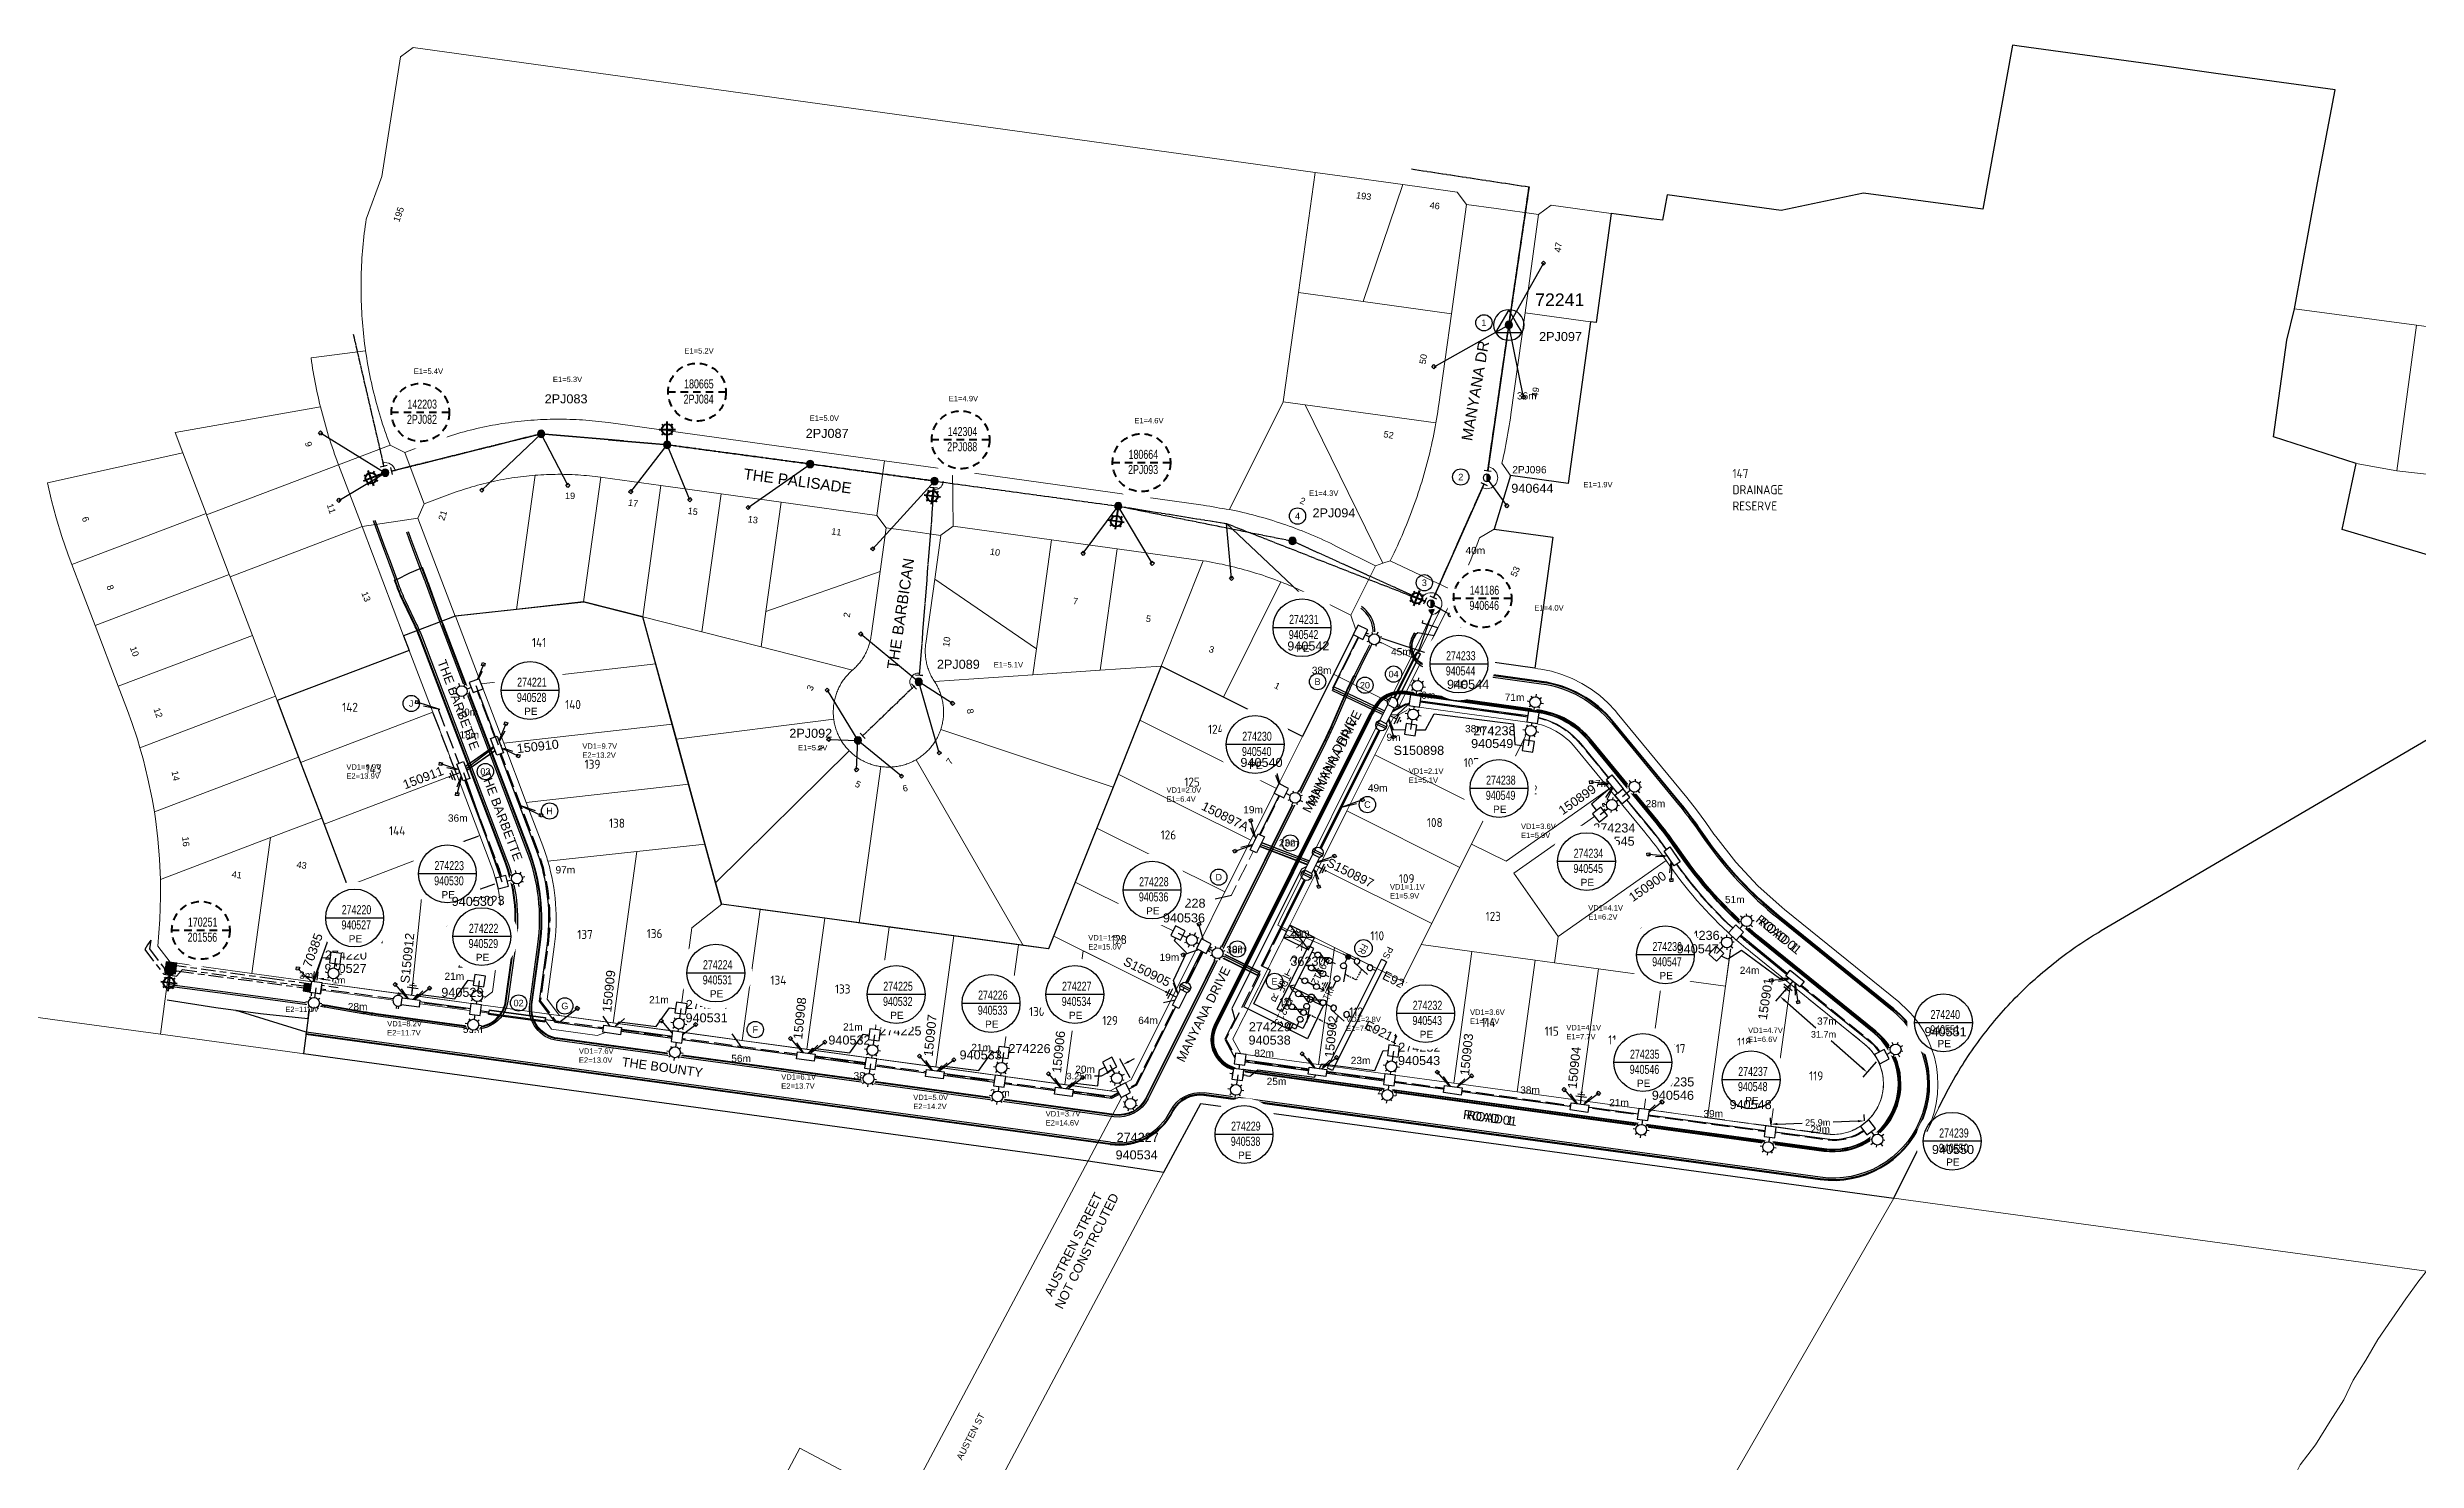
# Model space of a CAD drawing. Header units: metres. Extents: x 273044 to 274430, y 6094442 to 6095502.
# Drawn here: x 273398 to 274053, y 6095110 to 6095501 of the extents above; entities that cross this region are included whole.
import ezdxf
from ezdxf.enums import TextEntityAlignment as Align

# ---------------------------------------------------------------- set-up
doc = ezdxf.new("R2010")
doc.units = ezdxf.units.M
for name, pattern in [('A', [0]), ('Cable Exist OH', [1, 1, 0]), ('Cable Exist UG', [8.2, 4, -1.2, 1.8, -1.2]), ('Cable New OH', [6, 4, -2]), ('CENTERX2', [4, 2.5, -0.5, 0.5, -0.5]), ('Dash', [5, 3, -2]), ('DASHED', [0.75, 0.5, -0.25]), ('IE Trench LV', [6.5, 5, -1.5])]:
    doc.linetypes.add(name, pattern=pattern)
doc.layers.get('0').update_dxf_attribs({"color": 6})
for name, color, linetype in [('_User Dimensions', 7, 'Continuous'), ('_User_Kerbs', 7, 'Continuous'), ('Duct_SP_NEW', 2, 'Continuous'), ('Equip_HV_NEW', 2, 'Continuous'), ('Equip_LV_NEW', 2, 'Continuous'), ('Equip_SL_EXT', 7, 'Continuous'), ('Equip_SP_SL_EXT', 7, 'Continuous'), ('Equip_SP_SL_NEW', 2, 'Continuous'), ('Mains_HV_EXT', 7, 'Continuous'), ('Mains_HV_New_B27', 2, 'Continuous'), ('Mains_HV_NEW_Hardwired', 7, 'Continuous'), ('Mains_HV_NEW_U72', 2, 'Continuous'), ('Mains_LV_EXT', 7, 'Continuous'), ('Mains_LV_NEW_Hardwired', 2, 'Continuous'), ('Mains_LV_New_R17', 2, 'Continuous'), ('Mains_LV_NEW_T84', 2, 'Continuous'), ('Mains_LV_New_T94', 2, 'Continuous'), ('Mains_SL_EXT', 7, 'Continuous'), ('Notes_HV_MISC', 7, 'Continuous'), ('Notes_LV_MISC', 7, 'Continuous'), ('Notes_SL_MISC', 7, 'Continuous'), ('Notes_SP_MISC', 7, 'Continuous'), ('Notes_SP_NEW', 2, 'Continuous'), ('Panels_LV_SL_NEW', 2, 'Continuous'), ('Services_SP_EXT', 7, 'Continuous'), ('Services_SP_NEW', 2, 'Continuous'), ('Services_SP_NEW_UG', 2, 'Continuous'), ('Sub_LV_EXT', 7, 'Continuous'), ('Sub_LV_NEW', 2, 'Continuous'), ('Sub_SP_NEW', 2, 'Continuous'), ('Sub_SP_TR_HV_LV_EXT', 7, 'Continuous'), ('SupportsOH_SP_TR_HV_LV_SL_EXT', 7, 'Continuous'), ('SupportsOH_SP_TR_HV_LV_SL_NEW', 2, 'Continuous'), ('SupportsUG_SP_LV_EXT', 7, 'Continuous'), ('SupportsUG_SP_LV_SL_EXT', 7, 'Continuous'), ('SupportsUG_SP_LV_SL_NEW', 2, 'Continuous'), ('Trench_SP_EXT', 7, 'Continuous'), ('Trench_SP_NEW', 2, 'Continuous'), ('UG_Details_SP_MISC', 7, 'Continuous')]:
    doc.layers.add(name, color=color, linetype=linetype)
doc.layers.add('_User Notes', color=7, linetype='Continuous', plot=False)
for name, color, linetype, lineweight in [('Cadastre Developer_SP_NEW', 2, 'Continuous', 5), ('Cadastre Easements_SP_NEW', 2, 'Continuous', 5), ('Cadastre Land Parcels_SP_EXT', 9, 'Continuous', 5), ('Cadastre Roads_SP_EXT', 9, 'Continuous', 5), ('Cadastre Roads_SP_NEW', 2, 'Continuous', 5)]:
    doc.layers.add(name, color=color, linetype=linetype, lineweight=lineweight)
doc.styles.add('ARIAL', font='arial.ttf', dxfattribs={"height": 2})
doc.styles.add('COLUMN_LABEL', font='arial.ttf')
doc.styles.add('iecARIAL', font='arial.ttf', dxfattribs={"height": 2})
doc.styles.add('iecDevPlan', font='isocp.shx', dxfattribs={"height": 1.8})
doc.styles.add('iecISOCP', font='isocp.shx')
doc.styles.add('IESYMBOL1', font='isocp.shx')
doc.styles.add('LotNum', font='isocp.shx', dxfattribs={"height": 1.8})
doc.styles.add('POLE_LABEL', font='arial.ttf')
doc.styles.add('RoadName', font='arial.ttf', dxfattribs={"height": 2.5})
doc.styles.add('SL_LABEL', font='arial.ttf')
doc.styles.get("Standard").update_dxf_attribs({"font": 'arial.ttf'})
doc.styles.add('SWG_LABEL', font='arial.ttf')
doc.styles.add('SWITCH_LABEL', font='arial.ttf', dxfattribs={"height": 2.5})
doc.linetypes.add('Cable 5', pattern='A,10,-1,["o",Standard,S=2,R=0,X=-1,Y=-0.7],-1e-05,["o",Standard,S=2,R=0,X=-0.2,Y=-0.7],-1.2', length=12.20001)
doc.linetypes.add('Cable New UG', pattern='A,7,-0.25,["x",Standard,S=2,R=0,X=0.2,Y=-0.8],-2.1', length=9.35)
doc.linetypes.add('IE Trench HV', pattern='A,7,-0.2,["/",Standard,S=3,R=0,X=0.6,Y=-1.4],-2.5', length=9.7)
doc.linetypes.add('IECLCABD1', pattern='A,5.25,-0.1,["o",Standard,S=2,R=0,X=1.5,Y=-0.7],-4', length=9.35)
doc.linetypes.add('IECLCABS2', pattern='A,7,-3,["//",Standard,S=1.5,R=0,X=-2.54,Y=-0.8],-0.001', length=10.001)
doc.dimstyles.get("Standard").update_dxf_attribs({"dimtxt": 0.18, "dimasz": 0.18, "dimexe": 0.18, "dimexo": 0.0625, "dimgap": 0.09, "dimtad": 0, "dimtih": 1, "dimtoh": 1, "dimdec": 4, "dimzin": 0, "dimdsep": 46, "dimtxsty": 'Standard', "dimcen": 0.09, "dimadec": 0, "dimazin": 0, "dimtfac": 1, "dimtdec": 4, "dimtofl": 0, "dimtmove": 0, "dimatfit": 3, "dimfxl": 1, "dimtolj": 1, "dimtzin": 0, "dimarcsym": 0})

msp = doc.modelspace()

# ---------------------------------------------------------------- texts
at = {"layer": 'Cadastre Developer_SP_NEW', "color": 2, "style": 'LotNum'}
for s, p in [('147', (273864.12865, 6095382.06812)), ('DRAINAGE', (273864.12865, 6095377.56812)), ('RESERVE', (273864.12865, 6095373.06812)), ('141', (273532.31998, 6095335.34068)), ('142', (273479.86278, 6095317.4245)), ('140', (273541.4936, 6095318.18621)), ('124', (273719.16909, 6095311.35186)), ('143', (273486.33062, 6095300.39148)), ('139', (273546.87982, 6095301.68636)), ('107', (273789.83707, 6095302.14534)), ('125', (273712.60702, 6095296.75974)), ('122', (273806.02216, 6095294.61931)), ('138', (273553.6246, 6095285.38749)), ('108', (273779.65631, 6095285.56247)), ('144', (273492.81994, 6095283.30525)), ('126', (273706.07458, 6095282.14207)), ('121', (273821.36885, 6095273.05024)), ('127', (273699.52879, 6095267.49884)), ('109', (273771.91938, 6095270.05541)), ('123', (273795.88019, 6095259.63583)), ('146', (273484.88014, 6095252.38687)), ('145', (273508.69678, 6095256.24988)), ('137', (273544.84651, 6095254.628)), ('136', (273564.04429, 6095254.87738)), ('128', (273692.3872, 6095253.20268)), ('110', (273764.05224, 6095254.27097)), ('120', (273838.43773, 6095255.45031)), ('135', (273580.2961, 6095243.83176)), ('134', (273598.22997, 6095241.99531)), ('133', (273616.05758, 6095239.55456)), ('132', (273633.90668, 6095237.11381)), ('131', (273652.01465, 6095234.67306)), ('130', (273669.71234, 6095233.31638)), ('111', (273738.9861, 6095235.9468)), ('112', (273758.21664, 6095233.22581)), ('113', (273777.15071, 6095232.70234)), ('114', (273794.70269, 6095230.27407)), ('115', (273812.22178, 6095227.89927)), ('116', (273829.77054, 6095225.49889)), ('117', (273847.306, 6095223.07293)), ('118', (273865.40509, 6095224.83078)), ('119', (273885.30442, 6095215.53066))]:
    msp.add_text(s, height=2.5, dxfattribs=at).set_placement(p)
at = {"layer": 'Cadastre Easements_SP_NEW', "color": 2, "style": 'iecDevPlan'}
msp.add_text('(B)', height=1.8, dxfattribs=at).set_placement((273743.74579, 6095255.92232), align=Align.MIDDLE_CENTER)
at = {"layer": 'Cadastre Land Parcels_SP_EXT'}
for s, rotation, p in [('195', 70.192795, (273495.61516, 6095452.65971)), ('193', 352.29660172, (273760.00736, 6095459.38685)), ('46', 353.16568852, (273780.33607, 6095456.60086)), ('47', 81.252953, (273816.6204, 6095444.31211)), ('50', 81.169998, (273779.33161, 6095413.40732)), ('49', 80.338135, (273810.30718, 6095404.23925)), ('9', 284.96405, (273469.52828, 6095391.84572)), ('52', 350.100388, (273767.55742, 6095393.36132)), ('11', 288.888885, (273475.56986, 6095374.63472)), ('21', 72.306717, (273508.0851, 6095370.11339)), ('19', 359.159454, (273541.4467, 6095376.25439)), ('17', 352.316925, (273558.7912, 6095374.42491)), ('15', 352.316559, (273575.26649, 6095372.13574)), ('2', 339.260986, (273744.35411, 6095375.12628)), ('6', 287.209778, (273407.89349, 6095371.06182)), ('13', 352.316711, (273591.87765, 6095369.83508)), ('11', 352.316742, (273614.95485, 6095366.47761)), ('10', 352.317078, (273658.81173, 6095360.86023)), ('8', 290.312134, (273414.69493, 6095352.13252)), ('53', 65.869644, (273804.32032, 6095354.55238)), ('13', 291.724335, (273485.13077, 6095350.23611)), ('7', 352.316986, (273681.7328, 6095347.20323)), ('2', 81.553139, (273620.1396, 6095343.39005)), ('5', 351.305725, (273701.88797, 6095342.37486)), ('10', 290.312897, (273421.16105, 6095335.11324)), ('10', 82.241692, (273647.61719, 6095335.2592)), ('3', 343.296295, (273719.23085, 6095334.00264)), ('3', 64.305756, (273609.74559, 6095323.03719)), ('1', 333.28656, (273737.26442, 6095324.11038)), ('12', 289.47818, (273427.69963, 6095318.16834)), ('8', 279.962219, (273652.46803, 6095318.12865)), ('4', 291.644318, (273610.93605, 6095307.79295)), ('14', 281.201416, (273432.70084, 6095300.91729)), ('7', 55.251846, (273648.10128, 6095302.68732)), ('5', 333.720459, (273621.40103, 6095296.88498)), ('6', 15.794111, (273635.02693, 6095295.25064)), ('16', 274.993805, (273435.65861, 6095282.87652)), ('43', 352.131012, (273467.17626, 6095274.35672)), ('41', 352.131714, (273449.24443, 6095271.68832))]:
    msp.add_text(s, height=1.8, rotation=rotation, dxfattribs=at).set_placement(p)
at = {"layer": 'Cadastre Roads_SP_EXT'}
for s, height, rotation, p in [('THE PALISADE', 3, 352.316943, (273590.66067, 6095381.74771)), ('THE BARBICAN', 3, 81.467369, (273633.389, 6095329.0151)), ('AUSTEN ST', 1.8, 62.990543, (273651.14156, 6095110.43931))]:
    msp.add_text(s, height=height, rotation=rotation, dxfattribs=at).set_placement(p)
at = {"layer": 'Cadastre Roads_SP_NEW', "color": 2, "style": 'RoadName'}
for s, rotation, p in [('THE BARBETTE', 290.808, (273512.00203, 6095319.36854)), ('MANYANA DRIVE', 63.484, (273752.71126, 6095302.75763)), ('ROAD 01', 321.041, (273876.91708, 6095255.85093)), ('THE BOUNTY', 352.206, (273568.36143, 6095219.19673)), ('ROAD 01', 352.206, (273797.11702, 6095205.18075))]:
    msp.add_text(s, height=2.5, rotation=rotation, dxfattribs=at).set_placement(p, align=Align.MIDDLE_CENTER)
at = {"layer": 'Cadastre Roads_SP_NEW', "color": 2, "insert": (273680.82343, 6095170.81158), "char_height": 2.5, "width": 39.4666436, "attachment_point": 2, "rotation": 63.484, "style": 'RoadName'}
msp.add_mtext('AUSTREN STREET\\PNOT CONSTRCUTED', dxfattribs=at)
at = {"layer": 'Notes_HV_MISC', "linetype": 'Cable New UG', "lineweight": 0, "insert": (273790.34473, 6095363.01778), "char_height": 2, "attachment_point": 1, "style": 'iecARIAL'}
msp.add_mtext_dynamic_manual_height_columns('40m', width=8.6597495, gutter_width=10, heights=[0], dxfattribs=at)
at = {"layer": 'Notes_LV_MISC'}
msp.add_text('THE PALISADE', height=3, rotation=352.316943, dxfattribs=at).set_placement((273590.66067, 6095381.74771))
at = {"layer": 'Notes_LV_MISC', "color": 2, "style": 'RoadName'}
for s, rotation, p in [('ROAD 1', 321.041, (273876.91708, 6095255.85093)), ('THE BOUNTY', 352.206, (273568.36143, 6095219.19673)), ('ROAD 1', 352.206, (273797.11702, 6095205.18075))]:
    msp.add_text(s, height=2.5, rotation=rotation, dxfattribs=at).set_placement(p, align=Align.MIDDLE_CENTER)
at = {"layer": 'Notes_LV_MISC', "linetype": 'IE Trench HV', "lineweight": 0, "attachment_point": 1, "style": 'iecARIAL'}
for s, width, heights, insert, char_height in [('E1=5.4V', 6.0360412, [0], (273499.67557, 6095412.32415), 1.5), ('E1=5.3V', 6.1776395, [0], (273538.10418, 6095410.08208), 1.5), ('E1=4.9V', 6.0360412, [0], (273647.52687, 6095404.75476), 1.5), ('E1=5.0V', 6.0360412, [0], (273609.08051, 6095399.34885), 1.5), ('E1=4.3V', 6.0360412, [1.53172], (273747.10907, 6095378.61358), 1.5), ('E1=1.9V', 6.0360412, [0], (273822.88146, 6095380.97539), 1.5), ('E1=4.0V', 6.0360412, [0], (273809.37277, 6095346.90086), 1.5), ('45m', 6.0360412, [0], (273769.77512, 6095335.02656), 2), ('E1=5.1V', 6.0360412, [0], (273659.96533, 6095331.18785), 1.5), ('38m', 6.0360412, [0], (273747.86257, 6095329.88252), 2), ('71m', 6.0360412, [0], (273801.17133, 6095322.43426), 2), ('18m', 6.0360412, [0], (273512.27698, 6095312.07407), 2), ('VD1=9.7V\\PE2=13.2V', 7.5495433, [0], (273546.24706, 6095308.709), 1.5), ('VD1=9.9V\\PE2=13.9V', 7.5495433, [0], (273481.0289, 6095302.93515), 1.5), ('VD1=2.1V\\PE1=5.1V', 6.0360412, [0], (273774.64264, 6095301.77508), 1.5), ('VD1=2.0V\\PE1=6.4V', 6.5864056, [0], (273707.68122, 6095296.57088), 1.5), ('36m', 6.0360412, [0], (273509.10101, 6095289.05822), 2), ('28m', 6.0360412, [0], (273840.10964, 6095293.0398), 2), ('97m', 6.0360412, [0], (273538.83838, 6095274.74298), 2), ('VD1=1.1V\\PE1=5.9V', 6.0360412, [0], (273769.4551, 6095269.80877), 1.5), ('51m', 6.0360412, [0], (273862.04387, 6095266.53305), 2), ('28m', 6.0360412, [0], (273741.79002, 6095257.43611), 2), ('38m', 6.0360412, [0], (273724.19768, 6095252.68288), 2), ('28m', 6.0360412, [0], (273481.431, 6095236.9324), 2), ('59m', 6.0360412, [0], (273513.22371, 6095230.68456), 2), ('37m', 6.0360412, [0], (273887.4916, 6095232.93625), 2), ('VD1=7.6V\\PE2=13.0V', 6.8615878, [0], (273545.28521, 6095224.40226), 1.5), ('56m', 6.0360412, [0], (273587.41954, 6095222.61177), 2), ('82m', 6.0360412, [0], (273731.95392, 6095224.05113), 2), ('VD1=6.1V\\PE2=13.7V', 7.5495433, [0], (273601.20939, 6095217.24883), 1.5), ('38m', 6.0360412, [0], (273621.21176, 6095217.83712), 2), ('38m', 6.0360412, [0], (273658.93028, 6095213.10055), 2), ('40m', 6.0360412, [0], (273766.02827, 6095213.21912), 2), ('38m', 6.0360412, [0], (273805.44814, 6095213.88985), 2), ('29m', 6.0360412, [0], (273885.63857, 6095203.00999), 2)]:
    msp.add_mtext_dynamic_manual_height_columns(s, width=width, gutter_width=10, heights=heights, dxfattribs=dict(at, insert=insert, char_height=char_height))
at = {"layer": 'Notes_LV_MISC', "char_height": 2, "width": 1.1318539, "attachment_point": 1, "rotation": 153.47212485, "style": 'iecARIAL'}
for s, insert in [('U', (273743.34529, 6095247.72053)), ('V', (273745.14027, 6095251.33245)), ('S', (273739.83554, 6095240.70575)), ('T', (273741.70185, 6095244.25546)), ('R', (273738.04056, 6095237.09383))]:
    msp.add_mtext(s, dxfattribs=dict(at, insert=insert))
at = {"layer": 'Notes_SP_MISC'}
msp.add_text('THE PALISADE', height=3, rotation=352.316943, dxfattribs=at).set_placement((273590.66067, 6095381.74771))
at = {"layer": 'Notes_SP_MISC', "color": 2, "linetype": 'IE Trench LV', "lineweight": 0, "insert": (273803.27008, 6095385.35382), "char_height": 2, "attachment_point": 1, "style": 'iecARIAL'}
msp.add_mtext_dynamic_manual_height_columns('2PJ096', width=14.4197341, gutter_width=10, heights=[0], dxfattribs=at)

# ---------------------------------------------------------------- blocks, each defined once
blk = doc.blocks.new('SUB_POLE_EXT')
blk.add_wipeout([(0, 4.22), (0.42, 4.2), (0.83, 4.14), (1.21, 4.05), (1.62, 3.9), (1.99, 3.72), (2.35, 3.51), (2.68, 3.26), (2.99, 2.99), (3.28, 2.66), (3.52, 2.34), (3.76, 1.92), (3.9, 1.62), (4.04, 1.23), (4.18, 0.63), (4.22, 0), (4.18, -0.61), (4.06, -1.15), (3.9, -1.62), (3.58, -2.24), (3.22, -2.73), (2.97, -3.01), (2.68, -3.26), (2.36, -3.5), (2, -3.72), (1.64, -3.89), (1.25, -4.03), (0.82, -4.14), (0.42, -4.2), (0, -4.22), (-0.41, -4.2), (-0.8, -4.15), (-1.21, -4.05), (-1.62, -3.9), (-1.99, -3.73), (-2.35, -3.51), (-2.68, -3.26), (-2.96, -3.02), (-3.23, -2.72), (-3.51, -2.35), (-3.71, -2.01), (-3.91, -1.6), (-4.05, -1.21), (-4.16, -0.76), (-4.22, -0.14), (-4.21, 0.39), (-4.14, 0.83), (-4.03, 1.27), (-3.9, 1.63), (-3.71, 2.02), (-3.5, 2.37), (-3.28, 2.67), (-2.99, 2.99), (-2.68, 3.27), (-2.33, 3.52), (-1.98, 3.73), (-1.63, 3.9), (-1.2, 4.05), (-0.78, 4.15), (-0.4, 4.21)])
blk.add_line((2.16, 0.48), (2.16, 0.48, 0))
blk.add_lwpolyline([(-4.22, 0, 1), (4.22, 0, 1)], format="xyb", close=True)
blk.add_lwpolyline([(2.14, 0.52), (0, 4.22), (-3.66, -2.11), (3.66, -2.11)], close=True)
for tag, height, flags, p in [('STREET_CODE', 0.2, 9, (1.5, 0)), ('ASSET_NUM', 3.5, 8, (2, 2)), ('CONSTRUCTED_VOLTAGE', 0.2, 9, (1.5, -0.2)), ('OPERATING_VOLTAGE', 0.2, 9, (1.5, -0.6)), ('OPERATED_BY', 0.2, 9, (1.5, -0.8)), ('ORIENTATION', 0.2, 9, (1.5, -1.2)), ('OWNED_BY', 0.2, 9, (1.5, -1.4)), ('SECONDARY_VOLTAGE', 0.2, 9, (1.5, -1.6)), ('STATE', 0.2, 9, (1.5, -1.8)), ('SUBSTATION_TYPE', 0.2, 9, (1.5, -2)), ('STREETNAME', 0.2, 9, (1.5, -2.8)), ('SUBURB', 0.2, 9, (1.5, -3)), ('Z', 0.2, 1, (1.5, -3.4)), ('NO_PHASES', 0.2, 9, (1.5, -0.4)), ('MAINTAINED_BY', 0.2, 9, (1.5, -1)), ('USAGE', 0.2, 9, (1.5, -2.2)), ('LEGEND', 0.2, 9, (1.5, -2.4)), ('LOCATION', 0.2, 9, (1.5, -2.6)), ('NOTES', 0.2, 9, (1.5, -3.2))]:
    blk.add_attdef(tag, text='', height=height, dxfattribs=dict(flags=flags)).set_placement(p, align=Align.MIDDLE_LEFT)
blk = doc.blocks.new('PILLAR_EXT')
blk.add_hatch(color=256).paths.add_polyline_path([(-2.475, 0.99), (-2.475, -0.99), (2.475, -0.99), (2.475, 0.99)])
blk.add_lwpolyline([(-2.475, -0.99), (2.475, -0.99), (2.475, 0.99), (-2.475, 0.99)], close=True)
for tag, p, flags in [('OWNED_BY', (0, -0.2), 9), ('STATE', (0, -0.4), 9), ('SUPPORT_TYPE', (0, -0.6), 9), ('STREETNAME', (0, -1.8), 9), ('SUBURB', (0, -2), 1), ('USAGE', (0, -0.8), 9), ('LEGEND', (0, -1), 9), ('LOCATION', (0, -1.2), 9), ('NOTES', (0, -1.4), 9), ('PARENT', (0, -1.6), 9)]:
    blk.add_attdef(tag, p, '', height=0.2, dxfattribs=dict(flags=flags))
at = {"style": 'iecARIAL', "flags": 8}
blk.add_attdef('ASSET_NUM', (1.5, 3.5), '', height=2.5, dxfattribs=at)
blk = doc.blocks.new('SL_LANTERN_EXT')
at = {"lineweight": 40}
for p, q in [((-2.25, 4.22), (2.25, 4.22)), ((-1.46, 5.68), (-1.06, 5.28)), ((-1.46, 2.76), (-1.06, 3.16)), ((0, 1.97), (0, 6.47)), ((0, 0), (0, 2.72)), ((1.46, 5.68), (1.06, 5.28)), ((1.46, 2.76), (1.06, 3.16))]:
    blk.add_line(p, q, dxfattribs=at)
blk.add_circle((0, 4.22), 1.5, dxfattribs=at)
at = {"style": 'iecARIAL', "flags": 8}
blk.add_attdef('ASSET_NUM', (1.5, 1.5), '', height=2.5, dxfattribs=at)
for tag, p, height, flags in [('OPERATING_VOLTAGE', (0.98, -1.65), 0.2, 9), ('ORIENTATION', (0.98, -1.85), 0.2, 9), ('OWNED_BY', (0.98, -2.05), 0.2, 9), ('STATE', (0.98, -2.25), 0.2, 9), ('CONSTRUCTED_VOLTAGE', (0.98, -0.65), 0.2, 9), ('CONTROL_TYPE', (0.98, -0.85), 0.2, 9), ('LANTERN_PURPOSE', (0.98, -1.05), 0.2, 9), ('LANTERN_TYPE', (0.98, -1.25), 0.2, 9), ('NO_PHASES', (0.98, -1.45), 0.2, 9), ('USAGE', (0.98, -2.45), 0.2, 9), ('CEXIST', (0.98, -2.65), 0.2, 9), ('CNEW', (0.98, -2.85), 0.2, 9), ('CNUMBER', (0.98, -3.05), 0.2, 9), ('CREMOVE', (0.98, -3.25), 0.2, 9), ('CREPLACE', (0.98, -3.45), 0.2, 9), ('LKINGHEIGHT', (0.98, -3.65), 0.2, 9), ('LBRACKET', (0.98, -3.85), 0.2, 9), ('LBRACKETVOCAB', (0.98, -4.05), 0.2, 9), ('LCATEGORY', (0.98, -4.25), 0.2, 9), ('LCHARGE1', (0.98, -4.45), 0.2, 9), ('LCHARGE1PERCENT', (0.98, -4.65), 0.2, 9), ('LCHARGE2', (0.98, -4.85), 0.2, 9), ('LCHARGE2PERCENT', (0.98, -5.05), 0.2, 9), ('LCHARGE3', (0.98, -5.25), 0.2, 9), ('LCHARGE3PERCENT', (0.98, -5.45), 0.2, 9), ('LEXIST', (0.98, -5.65), 0.2, 9), ('LLAMP', (0.98, -5.85), 0.2, 9), ('LLAMPVOCAB', (0.98, -6.05), 0.2, 9), ('LMAST', (0.98, -6.25), 0.2, 9), ('LMASTVOCAB', (0.98, -6.45), 0.2, 9), ('LNEW', (0.98, -6.65), 0.2, 9), ('LNUMBER', (2.18, -3.25), 2.5, 8), ('STREETNAME', (0.98, -9.25), 0.2, 9), ('SUBURB', (0.98, -9.45), 0.2, 1), ('LANTNUMBER', (0.98, -6.85), 0.2, 9), ('LOUTREACH', (0.98, -7.25), 0.2, 9), ('LOUTREACHVOCAB', (0.98, -7.45), 0.2, 9), ('LRATECODE', (0.98, -7.65), 0.2, 9), ('LREMOVE', (0.98, -7.85), 0.2, 9), ('LREPLACE', (0.98, -8.05), 0.2, 9), ('LTYPE', (0.98, -8.25), 0.2, 9), ('LTYPEVOCAB', (0.98, -8.45), 0.2, 9), ('LEGEND', (0.98, -8.65), 0.2, 9), ('LOCATION', (0.98, -8.85), 0.2, 9), ('NOTES', (0.98, -9.05), 0.2, 9)]:
    blk.add_attdef(tag, p, '', height=height, dxfattribs=dict(flags=flags))
blk = doc.blocks.new('CCP_EXT')
blk.add_wipeout([(0, 0.57), (0.57, 0), (0, -0.57), (-0.57, 0)])
blk.add_lwpolyline([(-0.57, 0), (0, 0.57), (0.57, 0), (0, -0.57), (-0.57, 0)])
at = {"flags": 1}
blk.add_attdef('Z', (0, 0), '', height=0.2, dxfattribs=at)
at = {"flags": 9}
for tag, p in [('CCP_TYPE', (0, 0)), ('CONSTRUCTED_VOLTAGE', (0, -0.2)), ('OPERATING_VOLTAGE', (0, -0.6)), ('ORIENTATION', (0, -0.8)), ('OWNED_BY', (0, -1)), ('STATE', (0, -1.8)), ('NO_PHASES', (0, -0.4)), ('USAGE', (0, -1.2)), ('LEGEND', (0, -1.4)), ('LIFE_SUPPORT', (0, -1.6)), ('NOTES', (0, -2))]:
    blk.add_attdef(tag, text='', height=0.2, dxfattribs=at).set_placement(p, align=Align.MIDDLE_LEFT)
blk = doc.blocks.new('POLE_EXT')
blk.add_hatch(color=256).paths.add_polyline_path([(-1, 0, 1), (1, 0, 1)])
blk.add_lwpolyline([(-1, 0, 1), (1, 0, 1)], format="xyb", close=True)
for tag, height, flags, p in [('pNumber', 2.5, 8, (-17.84, 2.07)), ('OWNED_BY', 0.2, 9, (1.35, -0.4)), ('SPECIAL_USE', 0.2, 9, (1.35, -0.8)), ('STATE', 0.2, 9, (1.35, -1)), ('cLV', 0.2, 9, (1.35, -1.4)), ('hDepth', 0.2, 9, (1.35, -1.6)), ('hDia', 0.2, 9, (1.35, -1.8)), ('cHV', 0.2, 9, (1.35, -2)), ('cLinedev', 0.2, 9, (1.35, -3.4)), ('pExisting', 0.2, 9, (1.35, -3.8)), ('pFooting', 0.2, 9, (1.35, -4.4)), ('pNew', 0.2, 9, (1.35, -4.6)), ('pRelocate', 0.2, 9, (1.35, -5)), ('pRemove', 0.2, 9, (1.35, -5.2)), ('pReplace', 0.2, 9, (1.35, -5.4)), ('pStay', 0.2, 9, (1.35, -5.6)), ('pType', 0.2, 9, (1.35, -5.8)), ('cspan', 0.2, 9, (1.35, -6)), ('STREETNAME', 0.2, 9, (1.35, -6.2)), ('SUBURB', 0.2, 9, (1.35, -6.4)), ('PARENT', 0.2, 9, (1.35, -0.6)), ('USAGE', 0.2, 9, (1.35, -1.2)), ('LBRACKET', 0.2, 9, (1.35, -2.2)), ('LExisting', 0.2, 9, (1.35, -2.4)), ('LANTNUMBER', 0.2, 9, (1.35, -2.6)), ('LOther', 0.2, 9, (1.35, -2.8)), ('LRemove', 0.2, 9, (1.35, -3)), ('LEGEND', 0.2, 9, (1.35, -3.2)), ('LOCATION', 0.2, 9, (1.35, -3.6)), ('PFNUMBER', 0.2, 9, (1.35, -4)), ('NEWPFNUMBER', 0.2, 9, (1.35, -4.2)), ('NOTES', 0.2, 9, (1.35, -6.6)), ('OPERATED_BY', 0.2, 9, (1.36, -7.01)), ('MAINTAINED_BY', 0.2, 9, (1.36, -6.81))]:
    blk.add_attdef(tag, text='', height=height, dxfattribs=dict(flags=flags)).set_placement(p, align=Align.MIDDLE_LEFT)
at = {"style": 'POLE_LABEL'}
for tag, height, flags, p in [('STRUCTURE_PLANT_NUMBER', 0.2, 9, (1.35, 0.03)), ('ASSET_NUM', 2.5, 8, (2, 2)), ('STREET_CODE', 0.2, 9, (1.35, -0.2))]:
    blk.add_attdef(tag, text='', height=height, dxfattribs=dict(at, flags=flags)).set_placement(p, align=Align.MIDDLE_LEFT)
at = {"flags": 1}
blk.add_attdef('Z', (1.35, -7.33), '', height=0.2, dxfattribs=at)
blk = doc.blocks.new('SL_STJ_EXT')
h = blk.add_hatch(color=256)
edge = h.paths.add_edge_path()
edge.add_ellipse((-0.59, 0.13), major_axis=(0.226, 0.226), ratio=1, start_angle=44.99996, end_angle=135)
edge.add_line((-0.91, 0.13), (-0.91, -0.13))
edge.add_ellipse((-0.59, -0.13), major_axis=(0.226, 0.226), ratio=1, start_angle=134.99996, end_angle=225)
edge.add_line((-0.59, -0.45), (0.59, -0.45))
edge.add_ellipse((0.59, -0.13), major_axis=(-0.226, 0.226), ratio=1, start_angle=134.99996, end_angle=225)
edge.add_line((0.91, -0.13), (0.91, 0.13))
edge.add_ellipse((0.59, 0.13), major_axis=(-0.226, 0.226), ratio=1, start_angle=224.99996, end_angle=315)
edge.add_line((0.59, 0.45), (-0.59, 0.45))
blk.add_lwpolyline([(-0.91, 0.13), (-0.91, -0.13, 0.414214), (-0.59, -0.45), (0.59, -0.45, 0.414214), (0.91, -0.13), (0.91, 0.13, 0.414214), (0.59, 0.45), (-0.59, 0.45, 0.414214)], format="xyb", close=True)
at = {"flags": 1}
blk.add_attdef('Z', (0, 0), '', height=0.2, dxfattribs=at)
at = {"flags": 9}
for tag, p in [('ORIENTATION', (0, 0)), ('USAGE', (0, -0.2)), ('LEGEND', (0, -0.4)), ('NOTES', (0, -0.6))]:
    blk.add_attdef(tag, text='', height=0.2, dxfattribs=at).set_placement(p, align=Align.MIDDLE_LEFT)
blk = doc.blocks.new('End Shackle_EXT')
blk.add_wipeout([(0, 0.25), (1.81, 0.25), (1.82, -0.25), (0, -0.25)])
blk.add_line((1.81, -1), (1.81, 1))
at = {"flags": 1}
blk.add_attdef('Z', (0, 0), '', height=0.2, dxfattribs=at)
at = {"flags": 9}
for tag, p in [('CONNECTOR_TYPE', (0, 0)), ('CONSTRUCTED_VOLTAGE', (0, -0.2)), ('OPERATING_VOLTAGE', (0, -0.6)), ('ORIENTATION', (0, -0.8)), ('OWNED_BY', (0, -1)), ('STATE', (0, -1.2)), ('NO_PHASES', (0, -0.4)), ('USAGE', (0, -1.4)), ('NOTES', (0, -1.6))]:
    blk.add_attdef(tag, text='', height=0.2, dxfattribs=at).set_placement(p, align=Align.MIDDLE_LEFT)
blk = doc.blocks.new('SUB_PADMOUNT_NEW')
for p, q in [((-3.84, 1.92), (3.84, -1.92)), ((3.84, 1.92), (-3.84, -1.92))]:
    blk.add_line(p, q)
blk.add_lwpolyline([(-3.84, -1.92), (3.84, -1.92), (3.84, 1.92), (-3.84, 1.92)], close=True)
for tag, height, flags, p in [('STREET_CODE', 0.2, 9, (1.5, 0)), ('ASSET_NUM', 2.5, 8, (2, 2)), ('OPERATING_VOLTAGE', 0.2, 9, (1.5, -0.4)), ('ORIENTATION', 0.2, 9, (1.5, -0.6)), ('OWNED_BY', 0.2, 9, (1.5, -0.8)), ('OPERATED_BY', 0.2, 9, (1.5, -1)), ('CONSTRUCTED_VOLTAGE', 0.2, 9, (1.5, -1.4)), ('SECONDARY_VOLTAGE', 0.2, 9, (1.5, -1.6)), ('STATE', 0.2, 9, (1.5, -1.8)), ('SUBSTATION_TYPE', 0.2, 9, (1.5, -2.2)), ('SUBURB', 0.2, 9, (1.5, -2.8)), ('STREETNAME', 0.2, 9, (1.5, -3)), ('Z', 0.2, 1, (1.5, -3.6)), ('NO_PHASES', 0.2, 9, (1.5, -0.2)), ('MAINTAINED_BY', 0.2, 9, (1.5, -1.2)), ('PARENT', 0.2, 9, (1.5, -2)), ('USAGE', 0.2, 9, (1.5, -2.4)), ('LEGEND', 0.2, 9, (1.5, -2.6)), ('LOCATION', 0.2, 9, (1.5, -3.2)), ('NOTES', 0.2, 9, (1.5, -3.4))]:
    blk.add_attdef(tag, text='', height=height, dxfattribs=dict(flags=flags)).set_placement(p, align=Align.MIDDLE_LEFT)
blk = doc.blocks.new('*U39')
blk.add_wipeout([(-2.47, 3), (2.47, 3), (2.47, 1.02), (-2.47, 1.02)])
at = {"lineweight": -3}
blk.add_lwpolyline([(-2.47, 3), (2.47, 3), (2.47, 1.02), (-2.47, 1.02)], close=True, dxfattribs=at)
for tag, height, flags, p in [('STREET_CODE', 0.2, 9, (1.5, 2)), ('OWNED_BY', 0.2, 9, (1.5, 1.8)), ('OPERATED_BY', 0.2, 9, (1.5, 1.6)), ('STATE', 0.2, 9, (1.5, 1.2)), ('SUPPORT_TYPE', 0.2, 9, (1.5, 1)), ('SUBURB', 0.2, 9, (1.5, 0.2)), ('STREETNAME', 0.2, 9, (1.5, 0)), ('MAINTAINED_BY', 0.2, 9, (1.5, 1.4)), ('USAGE', 0.2, 9, (1.5, 0.8)), ('LEGEND', 0.2, 9, (1.5, 0.6)), ('PARENT', 0.2, 9, (1.5, 0.4)), ('ASSET_NUM', 2.5, 8, (2, 4)), ('Z', 0.2, 1, (1.5, -0.6)), ('LOCATION', 0.2, 9, (1.5, -0.2)), ('NOTES', 0.2, 9, (1.5, -0.4))]:
    blk.add_attdef(tag, text='', height=height, dxfattribs=dict(flags=flags)).set_placement(p, align=Align.MIDDLE_LEFT)
blk = doc.blocks.new('CCP_NEW')
blk.add_wipeout([(0, 0.57), (0.57, 0), (0, -0.57), (-0.57, 0)])
blk.add_lwpolyline([(-0.57, 0), (0, 0.57), (0.57, 0), (0, -0.57), (-0.57, 0)])
for tag, flags, p in [('CCP_TYPE', 9, (1.5, 0)), ('ORIENTATION', 9, (1.5, -0.2)), ('STATE', 9, (1.5, -1)), ('OWNED_BY', 9, (1.5, -1.2)), ('OPERATED_BY', 9, (1.5, -1.4)), ('OPERATING_VOLTAGE', 9, (1.5, -1.8)), ('CONSTRUCTED_VOLTAGE', 9, (1.5, -2)), ('Z', 1, (1.5, -2.4)), ('USAGE', 9, (1.5, -0.4)), ('LEGEND', 9, (1.5, -0.6)), ('LIFE_SUPPORT', 9, (1.5, -0.8)), ('MAINTAINED_BY', 9, (1.5, -1.6)), ('NUMBER_OF_PHASES', 9, (1.5, -2.2))]:
    blk.add_attdef(tag, text='', height=0.2, dxfattribs=dict(flags=flags)).set_placement(p, align=Align.MIDDLE_LEFT)
blk = doc.blocks.new('DUCT_INDICATOR')
blk.add_circle((0, 0), 2.25)
blk.add_attdef('CODE', text='', height=1.8).set_placement((0, 0), align=Align.MIDDLE_CENTER)
at = {"flags": 1}
blk.add_attdef('Z', (0, 0), '', height=0.2, dxfattribs=at)
blk = doc.blocks.new('TX_LINK_NEW')
h = blk.add_hatch(color=256)
edge = h.paths.add_edge_path()
edge.add_line((2.6, 0.05), (4.6, 0.05))
edge.add_arc((5.4, 0.01), 0.8, 177.23529, 184.40267)
edge.add_line((4.6, -0.05), (2.6, -0.05))
edge.add_arc((1.8, 0), 0.8, 356.41668, 363.58332)
blk.add_line((7.2, 0.01), (7.8, 0.01))
for points in [[(1, 0), (0, 0)], [(2.6, 0.05), (4.6, 0.05)], [(6.2, 0.01), (7.2, 0.01)], [(7, -0.59), (7.8, 0.01), (7, 0.61)], [(2.6, -0.05), (4.6, -0.05)]]:
    blk.add_lwpolyline(points)
for centre in [(1.8, 0), (5.4, 0.01)]:
    blk.add_circle(centre, 0.8)
for centre, start, end in [((1.8, 0), 356.41668, 3.58332), ((5.4, 0.01), 177.23529, 184.40267)]:
    blk.add_arc(centre, 0.8, start, end)
at = {"style": 'IESYMBOL1'}
blk.add_text('TRF', height=2, rotation=90, dxfattribs=at).set_placement((9.24, 0.01), align=Align.MIDDLE_CENTER)
at = {"flags": 1}
blk.add_attdef('Z', (0, 0), '', height=0.2, dxfattribs=at)
at = {"layer": 'Sub_LV_EXT', "flags": 1}
for tag, p in [('ORIENTATION', (2.14, -1.53)), ('USAGE', (2.14, -1.14)), ('NOTES', (2.14, -3.07))]:
    blk.add_attdef(tag, p, '', height=0.2, dxfattribs=at)
blk = doc.blocks.new('LV_UG_DFUSE_CLOSED_NEW')
for points in [[(1, 0), (0, 0)], [(5.04, 0.73), (2.16, -0.72)], [(5.05, -0.71), (2.16, 0.72)], [(6.2, 0.01), (7.2, 0.01)]]:
    blk.add_lwpolyline(points)
for centre in [(1.8, 0), (5.4, 0.01)]:
    blk.add_circle(centre, 0.8)
for tag, flags, p in [('ACTUAL_STATUS', 9, (1.5, 0)), ('CONSTRUCTED_VOLTAGE', 9, (1.5, -0.2)), ('OPERATED_BY', 9, (1.5, -0.6)), ('OWNED_BY', 9, (1.5, -1)), ('OPERATING_VOLTAGE', 9, (1.5, -1.2)), ('ORIENTATION', 9, (1.5, -1.4)), ('STATE', 9, (1.5, -1.6)), ('SWITCH_TYPE', 9, (1.5, -1.8)), ('Z', 1, (1.5, -2.4)), ('NO_PHASES', 9, (1.5, -0.4)), ('MAINTAINED_BY', 9, (1.5, -0.8)), ('USAGE', 9, (1.5, -2)), ('NOTES', 9, (1.5, -2.2))]:
    blk.add_attdef(tag, text='', height=0.2, dxfattribs=dict(flags=flags)).set_placement(p, align=Align.MIDDLE_LEFT)
blk = doc.blocks.new('*U64')
at = {"layer": 'Sub_LV_NEW'}
for p, q in [((-1.6, 0), (-1.6, 19.48)), ((-1.6, 19.48), (-0.8, 19.48)), ((0, 19.48), (-0.8, 19.48)), ((0, 0), (0, 19.48)), ((-1.6, 0), (-0.8, 0)), ((0, 0), (-0.8, 0))]:
    blk.add_line(p, q, dxfattribs=at)
blk = doc.blocks.new('*U100')
blk.add_wipeout([(-2.47, 0.99), (2.47, 0.99), (2.47, -0.99), (-2.47, -0.99)])
at = {"lineweight": -3}
blk.add_lwpolyline([(-2.47, 0.99), (2.47, 0.99), (2.47, -0.99), (-2.47, -0.99)], close=True, dxfattribs=at)
for tag, height, flags, p in [('STREET_CODE', 0.2, 9, (1.5, 2)), ('OWNED_BY', 0.2, 9, (1.5, 1.8)), ('OPERATED_BY', 0.2, 9, (1.5, 1.6)), ('STATE', 0.2, 9, (1.5, 1.2)), ('SUPPORT_TYPE', 0.2, 9, (1.5, 1)), ('SUBURB', 0.2, 9, (1.5, 0.2)), ('STREETNAME', 0.2, 9, (1.5, 0)), ('MAINTAINED_BY', 0.2, 9, (1.5, 1.4)), ('USAGE', 0.2, 9, (1.5, 0.8)), ('LEGEND', 0.2, 9, (1.5, 0.6)), ('PARENT', 0.2, 9, (1.5, 0.4)), ('ASSET_NUM', 2.5, 8, (2, 4)), ('Z', 0.2, 1, (1.5, -0.6)), ('LOCATION', 0.2, 9, (1.5, -0.2)), ('NOTES', 0.2, 9, (1.5, -0.4))]:
    blk.add_attdef(tag, text='', height=height, dxfattribs=dict(flags=flags)).set_placement(p, align=Align.MIDDLE_LEFT)
blk = doc.blocks.new('*U99')
at = {"flags": 9}
blk.add_attdef('Z', (0.87, -5.06), '', height=0.2, dxfattribs=at)
blk.add_wipeout([(-1.06, 1.06), (-1.18, 0.92), (-1.29, 0.76), (-1.37, 0.59), (-1.43, 0.42), (-1.48, 0.23), (-1.49, 0.05), (-1.49, -0.14), (-1.46, -0.33), (-1.41, -0.51), (-1.33, -0.68), (-1.24, -0.84), (-1.12, -0.99), (-0.99, -1.12), (-0.84, -1.24), (-0.68, -1.33), (-0.51, -1.41), (-0.33, -1.46), (-0.14, -1.49), (0.05, -1.49), (0.23, -1.48), (0.42, -1.43), (0.59, -1.37), (0.76, -1.29), (0.92, -1.18), (1.06, -1.06), (1.18, -0.92), (1.29, -0.76), (1.37, -0.59), (1.43, -0.42), (1.48, -0.23), (1.49, -0.05), (1.49, 0.14), (1.46, 0.33), (1.41, 0.51), (1.33, 0.68), (1.24, 0.84), (1.12, 0.99), (0.99, 1.12), (0.84, 1.24), (0.68, 1.33), (0.51, 1.41), (0.33, 1.46), (0.14, 1.49), (-0.05, 1.49), (-0.23, 1.48), (-0.42, 1.43), (-0.59, 1.37), (-0.76, 1.29), (-0.92, 1.18)])
for p, q in [((-0.25, -1.48), (-0.25, 1.48)), ((0.25, -1.48), (0.25, 1.48))]:
    blk.add_line(p, q)
blk.add_circle((0, 0), 1.5)
for tag, p, flags in [('OPERATED_BY', (0.87, -3.08), 9), ('ORIENTATION', (0.87, -3.62), 9), ('STATE', (0.86, -4.31), 9), ('SWITCH_TYPE', (0.86, -4.56), 9), ('OWNED_BY', (0.88, -3.37), 9), ('OPERATING_VOLTAGE', (0.89, -1.82), 9), ('NO_PHASES', (0.88, -2.1), 9), ('CONSTRUCTED_VOLTAGE', (0.89, -2.37), 9), ('ACTUAL_STATUS', (0.9, -2.61), 9), ('USAGE', (0.88, -3.86), 9), ('LEGEND', (0.87, -4.82), 9), ('MAINTAINED_BY', (0.89, -2.84), 9), ('NOTES', (0.88, -4.06), 1)]:
    blk.add_attdef(tag, p, '', height=0.2, dxfattribs=dict(flags=flags))
blk.add_attdef('TYPE', text='', height=0.2, dxfattribs=at).set_placement((0.88, -1.45), align=Align.MIDDLE_LEFT)
blk = doc.blocks.new('PANEL_NEW')
at = {"layer": 'Panels_LV_SL_NEW'}
h = blk.add_hatch(color=256, dxfattribs=at)
h.paths.add_polyline_path([(-0.8, -0.32), (0.8, -0.32), (0.8, 0.32), (-0.8, 0.32)])
h.paths.add_polyline_path([(-0.72, 0.24), (0.72, 0.24), (0.72, -0.24), (-0.72, -0.24)], flags=16)
for points in [[(-0.8, -0.32), (0.8, -0.32), (0.8, 0.32), (-0.8, 0.32)], [(-0.72, -0.24), (0.72, -0.24), (0.72, 0.24), (-0.72, 0.24)]]:
    blk.add_lwpolyline(points, close=True)
for tag, flags, p in [('CONNECTOR_TYPE', 9, (1.5, 0)), ('CONSTRUCTED_VOLTAGE', 9, (1.5, -0.2)), ('OPERATING_VOLTAGE', 9, (1.5, -0.6)), ('ORIENTATION', 9, (1.5, -0.8)), ('OWNED_BY', 9, (1.5, -1)), ('OPERATED_BY', 9, (1.5, -1.2)), ('STATE', 9, (1.5, -1.6)), ('Z', 1, (1.5, -2.2)), ('NO_PHASES', 9, (1.5, -0.4)), ('MAINTAINED_BY', 9, (1.5, -1.4)), ('USAGE', 9, (1.5, -1.8)), ('NOTES', 9, (1.5, -2))]:
    blk.add_attdef(tag, text='', height=0.2, dxfattribs=dict(flags=flags)).set_placement(p, align=Align.MIDDLE_LEFT)
blk = doc.blocks.new('*U66')
blk.add_blockref('*U100', (0, 2.01))
for p in [(-3.47, 2.02), (3.47, 2.01)]:
    blk.add_blockref('*U99', p)
blk.add_blockref('PANEL_NEW', (0, 2.01))
for tag, height, flags, p in [('STREET_CODE', 0.2, 9, (1.5, 0)), ('ASSET_NUM', 2.5, 8, (2, 4.78)), ('OWNED_BY', 0.2, 9, (1.5, -0.2)), ('OPERATED_BY', 0.2, 9, (1.5, -0.4)), ('STATE', 0.2, 9, (1.5, -0.8)), ('SUPPORT_TYPE', 0.2, 9, (1.5, -1)), ('SUBURB', 0.2, 9, (1.5, -1.8)), ('STREETNAME', 0.2, 9, (1.5, -2)), ('Z', 0.2, 1, (1.5, -2.6)), ('MAINTAINED_BY', 0.2, 9, (1.5, -0.6)), ('USAGE', 0.2, 9, (1.5, -1.2)), ('LEGEND', 0.2, 9, (1.5, -1.4)), ('PARENT', 0.2, 9, (1.5, -1.6)), ('LOCATION', 0.2, 9, (1.5, -2.2)), ('NOTES', 0.2, 9, (1.5, -2.4))]:
    blk.add_attdef(tag, text='', height=height, dxfattribs=dict(flags=flags)).set_placement(p, align=Align.MIDDLE_LEFT)
blk = doc.blocks.new('*U98')
blk.add_wipeout([(-1.17, 0.93), (-1.28, 0.78), (-1.36, 0.61), (-1.43, 0.44), (-1.47, 0.25), (-1.49, 0.07), (-1.49, -0.12), (-1.46, -0.31), (-1.41, -0.49), (-1.34, -0.66), (-1.25, -0.82), (-1.13, -0.97), (-1, -1.11), (-0.86, -1.22), (-0.7, -1.32), (-0.53, -1.4), (-0.35, -1.45), (-0.16, -1.49), (0.03, -1.49), (0.21, -1.48), (0.4, -1.44), (0.57, -1.38), (0.74, -1.3), (0.9, -1.19), (1.04, -1.07), (1.17, -0.93), (1.28, -0.78), (1.36, -0.61), (1.43, -0.44), (1.47, -0.25), (1.49, -0.07), (1.49, 0.12), (1.46, 0.31), (1.41, 0.49), (1.34, 0.66), (1.25, 0.82), (1.13, 0.97), (1, 1.11), (0.86, 1.22), (0.7, 1.32), (0.53, 1.4), (0.35, 1.45), (0.16, 1.49), (-0.03, 1.49), (-0.21, 1.48), (-0.4, 1.44), (-0.57, 1.38), (-0.74, 1.3), (-0.9, 1.19), (-1.04, 1.07)])
for p, q in [((-0.25, 1.47), (-0.25, 2.22)), ((0.25, 1.47), (0.25, 2.22)), ((-0.25, -1.47), (-0.25, -2.22)), ((0.25, -1.47), (0.25, -2.22))]:
    blk.add_line(p, q)
blk.add_lwpolyline([(1.49, 0, 1), (-1.49, 0, 1)], format="xyb", close=True)
for tag, p, flags in [('ORIENTATION', (0, 0), 9), ('Z', (0, 0), 1), ('USAGE', (0, -0.2), 9), ('NOTES', (0, -0.4), 9)]:
    blk.add_attdef(tag, p, '', height=0.2, dxfattribs=dict(flags=flags))
blk = doc.blocks.new('*U67')
blk.add_blockref('*U100', (0, 2.01))
for name, p in [('*U98', (-3.47, 2.02)), ('*U99', (3.47, 2.01))]:
    blk.add_blockref(name, p)
blk.add_blockref('PANEL_NEW', (0, 2.01))
for tag, height, flags, p in [('STREET_CODE', 0.2, 9, (1.5, 0)), ('ASSET_NUM', 2.5, 8, (2, 4.78)), ('OWNED_BY', 0.2, 9, (1.5, -0.2)), ('OPERATED_BY', 0.2, 9, (1.5, -0.4)), ('STATE', 0.2, 9, (1.5, -0.8)), ('SUPPORT_TYPE', 0.2, 9, (1.5, -1)), ('SUBURB', 0.2, 9, (1.5, -1.8)), ('STREETNAME', 0.2, 9, (1.5, -2)), ('Z', 0.2, 1, (1.5, -2.6)), ('MAINTAINED_BY', 0.2, 9, (1.5, -0.6)), ('USAGE', 0.2, 9, (1.5, -1.2)), ('LEGEND', 0.2, 9, (1.5, -1.4)), ('PARENT', 0.2, 9, (1.5, -1.6)), ('LOCATION', 0.2, 9, (1.5, -2.2)), ('NOTES', 0.2, 9, (1.5, -2.4))]:
    blk.add_attdef(tag, text='', height=height, dxfattribs=dict(flags=flags)).set_placement(p, align=Align.MIDDLE_LEFT)
blk = doc.blocks.new('*U68')
blk.add_blockref('*U100', (0, 2.01))
for tag, flags, p in [('Z', 1, (1.5, -2.6)), ('NOTES', 9, (1.5, -2.4))]:
    blk.add_attdef(tag, text='', height=0.2, dxfattribs=dict(flags=flags)).set_placement(p, align=Align.MIDDLE_LEFT)
blk.add_blockref('*U98', (-3.47, 2.02))
for tag, height, flags, p in [('STREET_CODE', 0.2, 9, (1.5, 0)), ('ASSET_NUM', 2.5, 8, (2, 4.78)), ('OWNED_BY', 0.2, 9, (1.5, -0.2)), ('OPERATED_BY', 0.2, 9, (1.5, -0.4)), ('STATE', 0.2, 9, (1.5, -0.8)), ('SUPPORT_TYPE', 0.2, 9, (1.5, -1)), ('SUBURB', 0.2, 9, (1.5, -1.8)), ('STREETNAME', 0.2, 9, (1.5, -2)), ('MAINTAINED_BY', 0.2, 9, (1.5, -0.6)), ('USAGE', 0.2, 9, (1.5, -1.2)), ('LEGEND', 0.2, 9, (1.5, -1.4)), ('PARENT', 0.2, 9, (1.5, -1.6)), ('LOCATION', 0.2, 9, (1.5, -2.2))]:
    blk.add_attdef(tag, text='', height=height, dxfattribs=dict(flags=flags)).set_placement(p, align=Align.MIDDLE_LEFT)
blk.add_blockref('PANEL_NEW', (0, 2.01))
blk = doc.blocks.new('UGOH_NEW')
blk.add_hatch(color=256).paths.add_polyline_path([(-0.75, 1.7), (0.75, 1.7), (0, 3)])
at = {"color": 1}
blk.add_lwpolyline([(-0.75, 1.7), (0.75, 1.7), (0, 3)], close=True, dxfattribs=at)
for tag, flags, p in [('CONSTRUCTED_VOLTAGE', 9, (1.5, 0)), ('ACTUAL_STATUS', 9, (1.5, -1.6)), ('OPERATING_VOLTAGE', 9, (1.5, -0.2)), ('ORIENTATION', 9, (1.5, -0.4)), ('STATE', 9, (1.5, -0.6)), ('OWNED_BY', 9, (1.5, -1)), ('OPERATED_BY', 9, (1.5, -1.2)), ('TYPE', 1, (1.5, -2)), ('USAGE', 9, (1.5, -0.8)), ('MAINTAINED_BY', 9, (1.5, -1.4)), ('NUMBER_OF_PHASES', 9, (1.5, -1.8))]:
    blk.add_attdef(tag, text='', height=0.2, dxfattribs=dict(flags=flags)).set_placement(p, align=Align.MIDDLE_LEFT)
blk = doc.blocks.new('BOND POINT')
blk.add_hatch(color=256).paths.add_polyline_path([(-1, 0, 1), (1, 0, 1)])
blk.add_lwpolyline([(-1, 0, 1), (1, 0, 1)], format="xyb", close=True)
blk = doc.blocks.new('SWG_SIE_TRF_NOES_NEW')
for p, q in [((7.01, 0.8), (2.79, 1.95)), ((14.68, 0), (20.54, 0))]:
    blk.add_line(p, q)
for points in [[(2.2, 0.01), (1.2, 0.01)], [(19.54, -0.75), (20.54, 0), (19.54, 0.75)], [(7.8, 0), (9.45, 0)]]:
    blk.add_lwpolyline(points)
for points in [[(3, -0.79, 1), (3, 0.81, 1)], [(7, -0.8, 1), (7, 0.8, 1)]]:
    blk.add_lwpolyline(points, format="xyb", close=True)
at = {"linetype": 'DASHED'}
blk.add_lwpolyline([(4.9, 1.38), (4.9, 4.64), (12.61, 4.64)], dxfattribs=at)
at = {"flags": 1}
blk.add_attdef('Z', (0, 0), '', height=0.2, dxfattribs=at)
at = {"style": 'SWITCH_LABEL', "flags": 9}
blk.add_attdef('STREET_CODE', text='', height=0.2, dxfattribs=at).set_placement((0, -0.2), align=Align.MIDDLE_LEFT)
at = {"flags": 9}
for tag, p in [('ORIENTATION', (0, -0.4)), ('SUBURB', (0, -1)), ('STREETNAME', (0, -1.2)), ('OPERATED_BY', (0, -2.11)), ('PARENT', (0, -0.6)), ('USAGE', (0, -0.8)), ('LOCATION', (0, -1.4)), ('NOTES', (0, -1.6)), ('OWNED_BY', (0, -1.89)), ('MAINTAINED_BY', (0, -2.32))]:
    blk.add_attdef(tag, text='', height=0.2, dxfattribs=at).set_placement(p, align=Align.MIDDLE_LEFT)
blk = doc.blocks.new('SWG_FUSE_NEW')
for points in [[(1.15, 0.72), (4.04, -0.71)], [(1.16, -0.72), (4.04, 0.73)]]:
    blk.add_lwpolyline(points)
for centre in [(0.8, 0), (4.4, 0.01)]:
    blk.add_circle(centre, 0.8)
blk = doc.blocks.new('SWG_SIE_TRF_NEW')
at = {"linetype": 'CENTERX2'}
blk.add_blockref('SWG_SIE_TRF_NOES_NEW', (0, 0), dxfattribs=at)
at = {"linetype": 'CENTERX2', "rotation": 180}
blk.add_blockref('SWG_FUSE_NEW', (14.68, 0), dxfattribs=at)
at = {"style": 'IESYMBOL1'}
blk.add_text('TRF', height=2.5, rotation=89.98256, dxfattribs=at).set_placement((22.51, -0.05), align=Align.MIDDLE_CENTER)
blk = doc.blocks.new('SWG_SIE_SU_NEW')
blk.add_line((5.81, 0.79), (1.59, 1.94))
at = {"linetype": 'A', "lineweight": 0}
for p, q in [((7.98, 0.35), (7.98, -0.37)), ((8.18, -0.58), (8.18, 0.56)), ((8.38, 0.66), (8.38, -0.68)), ((8.58, -0.71), (8.58, 0.69)), ((8.78, 0.66), (8.78, -0.68)), ((8.98, -0.59), (8.98, 0.56)), ((9.18, 0.35), (9.18, -0.38))]:
    blk.add_line(p, q, dxfattribs=at)
for points in [[(1, 0), (0, 0)], [(6.6, -0.01), (10.1, -0.01)]]:
    blk.add_lwpolyline(points)
for points in [[(1.8, -0.8, 1), (1.8, 0.8, 1)], [(5.8, -0.81, 1), (5.8, 0.79, 1)]]:
    blk.add_lwpolyline(points, format="xyb", close=True)
at = {"linetype": 'DASHED'}
blk.add_lwpolyline([(3.7, 1.36), (3.7, 4.73), (7.22, 4.73)], dxfattribs=at)
at = {"linetype": 'A', "lineweight": 0}
blk.add_circle((8.58, -0.01), 0.7, dxfattribs=at)
at = {"style": 'SWG_LABEL', "flags": 8}
blk.add_attdef('ASSET_NUM', text='', height=2.5, rotation=179.95437, dxfattribs=at).set_placement((-2.4, 0.01), align=Align.MIDDLE_LEFT)
at = {"flags": 1}
blk.add_attdef('Z', (0, 0), '', height=0.2, dxfattribs=at)
at = {"style": 'SWITCH_LABEL', "flags": 9}
blk.add_attdef('STREET_CODE', text='', height=0.2, dxfattribs=at).set_placement((0, 0), align=Align.MIDDLE_LEFT)
at = {"flags": 9}
for tag, p in [('OPERATED_BY', (-0.01, -1.84)), ('ORIENTATION', (0, -0.2)), ('SUBURB', (0, -0.8)), ('STREETNAME', (0, -1)), ('OWNED_BY', (-0.01, -1.62)), ('MAINTAINED_BY', (-0.01, -2.05)), ('PARENT', (0, -0.4)), ('USAGE', (0, -0.6)), ('LOCATION', (0, -1.2)), ('NOTES', (0, -1.4))]:
    blk.add_attdef(tag, text='', height=0.2, dxfattribs=at).set_placement(p, align=Align.MIDDLE_LEFT)
blk = doc.blocks.new('SWG_SIE_ES_NEW')
for p, q in [((-5.79, 0.78), (-1.79, 1.93)), ((0.01, -1.21), (2.41, -1.21)), ((0.31, -1.81), (2.11, -1.81)), ((0.61, -2.41), (1.81, -2.41)), ((0.92, -3.01), (1.52, -3.01))]:
    blk.add_line(p, q)
for points in [[(-5.79, -0.82, -1), (-5.79, 0.78, -1)], [(-1.79, -0.81, -1), (-1.79, 0.79, -1)]]:
    blk.add_lwpolyline(points, format="xyb", close=True)
for points in [[(-6.59, -0.02), (-7.89, -0.02)], [(-0.99, -0.01), (1.21, -0.01), (1.21, -1.21)]]:
    blk.add_lwpolyline(points)
at = {"flags": 1}
blk.add_attdef('Z', (0, 0), '', height=0.2, dxfattribs=at)
at = {"style": 'ARIAL', "flags": 8}
blk.add_attdef('ASSET_NUM', text='', height=2, dxfattribs=at).set_placement((14.3, -5.09), align=Align.MIDDLE_RIGHT)
at = {"style": 'SWITCH_LABEL', "flags": 9}
blk.add_attdef('STREET_CODE', text='', height=0.2, dxfattribs=at).set_placement((0, -0.2), align=Align.MIDDLE_LEFT)
at = {"flags": 9}
for tag, p in [('ORIENTATION', (0, -0.4)), ('SUBURB', (0, -1)), ('STREETNAME', (0, -1.2)), ('OPERATED_BY', (0, -2.01)), ('PARENT', (0, -0.6)), ('USAGE', (0, -0.8)), ('LOCATION', (0, -1.4)), ('NOTES', (0, -1.6)), ('OWNED_BY', (0, -1.78)), ('MAINTAINED_BY', (0, -2.21))]:
    blk.add_attdef(tag, text='', height=0.2, dxfattribs=at).set_placement(p, align=Align.MIDDLE_LEFT)
blk = doc.blocks.new('FAULT_INDIC_SE')
blk.add_circle((0, 0), 2.4)
at = {"insert": (-1.15, 1), "char_height": 2, "width": 2.7042, "attachment_point": 1, "style": 'iecISOCP'}
blk.add_mtext('FR', dxfattribs=at)
blk = doc.blocks.new('*U79')
for p, q in [((-1.6, 0), (-1.6, 33.55)), ((-1.6, 33.55), (-0.8, 33.55)), ((0, 33.55), (-0.8, 33.55)), ((0, 0), (0, 33.55)), ((-1.6, 0), (-0.8, 0)), ((0, 0), (-0.8, 0))]:
    blk.add_line(p, q)
at = {"style": 'ARIAL'}
blk.add_attdef('SWG_TYPE', text='', height=1.8, rotation=90, dxfattribs=at).set_placement((-0.8, 34.29), align=Align.MIDDLE_LEFT)
blk.add_attdef('SUB_TYPE', text='', height=1.8, rotation=90, dxfattribs=at).set_placement((-0.8, -0.76), align=Align.MIDDLE_RIGHT)
blk = doc.blocks.new('Earth')
for p, q in [((0, -2.04), (0, 0)), ((-1.5, -2.04), (1.5, -2.04)), ((-1, -2.64), (1, -2.64)), ((-0.25, -3.24), (0.25, -3.24))]:
    blk.add_line(p, q)
blk = doc.blocks.new('*U82')
blk.add_blockref('*U100', (0, 2.01))
blk.add_blockref('*U99', (3.47, 2.01))
blk.add_blockref('PANEL_NEW', (0, 2.01))
for tag, height, flags, p in [('STREET_CODE', 0.2, 9, (1.5, 0)), ('ASSET_NUM', 2.5, 8, (2, 4.78)), ('OWNED_BY', 0.2, 9, (1.5, -0.2)), ('OPERATED_BY', 0.2, 9, (1.5, -0.4)), ('STATE', 0.2, 9, (1.5, -0.8)), ('SUPPORT_TYPE', 0.2, 9, (1.5, -1)), ('SUBURB', 0.2, 9, (1.5, -1.8)), ('STREETNAME', 0.2, 9, (1.5, -2)), ('Z', 0.2, 1, (1.5, -2.6)), ('MAINTAINED_BY', 0.2, 9, (1.5, -0.6)), ('USAGE', 0.2, 9, (1.5, -1.2)), ('LEGEND', 0.2, 9, (1.5, -1.4)), ('PARENT', 0.2, 9, (1.5, -1.6)), ('LOCATION', 0.2, 9, (1.5, -2.2)), ('NOTES', 0.2, 9, (1.5, -2.4))]:
    blk.add_attdef(tag, text='', height=height, dxfattribs=dict(flags=flags)).set_placement(p, align=Align.MIDDLE_LEFT)
blk = doc.blocks.new('COLUMN_EXT')
blk.add_hatch(color=256).paths.add_polyline_path([(-1.49, 1.48), (-1.49, -1.49), (1.48, -1.49), (1.48, 1.48)])
blk.add_lwpolyline([(-1.49, -1.49), (1.48, -1.49), (1.48, 1.48), (-1.49, 1.48)], close=True)
for tag, height, style, flags, p in [('STRUCTURE_PLANT_NUMBER', 0.2, 'POLE_LABEL', 9, (1.81, 0.03)), ('ASSET_NUM', 2.5, 'COLUMN_LABEL', 8, (2, 2)), ('STREET_CODE', 0.2, 'COLUMN_LABEL', 9, (1.81, -0.2))]:
    blk.add_attdef(tag, text='', height=height, dxfattribs=dict(style=style, flags=flags)).set_placement(p, align=Align.MIDDLE_LEFT)
at = {"flags": 1}
blk.add_attdef('Z', (1.81, -2.35), '', height=0.2, dxfattribs=at)
at = {"flags": 9}
for tag, p in [('COLUMN_TYPE', (1.81, -0.4)), ('OWNED_BY', (1.81, -0.6)), ('STATE', (1.81, -0.8)), ('USAGE', (1.81, -1)), ('STREETNAME', (1.81, -1.6)), ('SUBURB', (1.81, -1.8)), ('LEGEND', (1.81, -1.2)), ('LOCATION', (1.81, -1.4)), ('NOTES', (1.81, -2))]:
    blk.add_attdef(tag, text='', height=0.2, dxfattribs=at).set_placement(p, align=Align.MIDDLE_LEFT)
blk = doc.blocks.new('COLUMN_NEW')
blk.add_wipeout([(-1.485, -1.485), (1.485, -1.485), (1.485, 1.485), (-1.485, 1.485)])
at = {"lineweight": -3}
blk.add_lwpolyline([(-1.485, -1.485), (1.485, -1.485), (1.485, 1.485), (-1.485, 1.485)], close=True, dxfattribs=at)
at = {"style": 'POLE_LABEL', "flags": 9}
blk.add_attdef('STRUCTURE_PLANT_NUMBER', text='', height=0.2, dxfattribs=at).set_placement((1.5, 0.242), align=Align.MIDDLE_LEFT)
for tag, height, flags, p in [('STREET_CODE', 0.2, 9, (1.5, 0)), ('ASSET_NUM', 2.5, 8, (2, 2)), ('Z', 0.2, 1, (1.5, -2.8)), ('OWNED_BY', 0.2, 9, (1.5, -0.4)), ('OPERATED_BY', 0.2, 9, (1.5, -0.6)), ('STATE', 0.2, 9, (1.5, -1)), ('SUBURB', 0.2, 9, (1.5, -1.8)), ('STREETNAME', 0.2, 9, (1.5, -2)), ('COLUMN_TYPE', 0.2, 9, (1.5, -0.2)), ('USAGE', 0.2, 9, (1.5, -1.2)), ('MAINTAINED_BY', 0.2, 9, (1.5, -0.8)), ('LEGEND', 0.2, 9, (1.5, -1.4)), ('PARENT', 0.2, 9, (1.5, -1.6)), ('LOCATION', 0.2, 9, (1.5, -2.2)), ('NOTES', 0.2, 9, (1.5, -2.4)), ('LABEL_ALIGNMENT', 0.2, 9, (1.5, -2.6))]:
    blk.add_attdef(tag, text='', height=height, dxfattribs=dict(flags=flags)).set_placement(p, align=Align.MIDDLE_LEFT)
blk = doc.blocks.new('SL_LANTERN_NEW')
for tag, height, flags, p in [('ORIENTATION', 0.2, 9, (0, -1.6)), ('OWNED_BY', 0.2, 9, (0, -1.8)), ('STATE', 0.2, 9, (0, -2)), ('CEXIST', 0.2, 9, (0, -2.4)), ('CNEW', 0.2, 9, (0, -2.6)), ('CNUMBER', 0.2, 9, (0, -2.8)), ('CREMOVE', 0.2, 9, (0, -3)), ('CREPLACE', 0.2, 9, (0, -3.2)), ('USAGE', 0.2, 9, (0, -2.2)), ('LKINGHEIGHT', 0.2, 9, (0, -3.4)), ('LBRACKET', 0.2, 9, (0, -3.6)), ('LBRACKETVOCAB', 0.2, 9, (0, -3.8)), ('LCATEGORY', 0.2, 9, (0, -4)), ('LCHARGE1', 0.2, 9, (0, -4.2)), ('LCHARGE1PERCENT', 0.2, 9, (0, -4.4)), ('LCHARGE2', 0.2, 9, (0, -4.6)), ('LCHARGE2PERCENT', 0.2, 9, (0, -4.8)), ('LCHARGE3', 0.2, 9, (0, -5)), ('LCHARGE3PERCENT', 0.2, 9, (0, -5.2)), ('LEXIST', 0.2, 9, (0, -5.4)), ('LLAMP', 0.2, 9, (0, -5.6)), ('LLAMPVOCAB', 0.2, 9, (0, -5.8)), ('LMAST', 0.2, 9, (0, -6)), ('LMASTVOCAB', 0.2, 9, (0, -6.2)), ('LNEW', 0.2, 9, (0, -6.4)), ('LANTNUMBER', 0.2, 9, (0, -6.6)), ('LNUMBER', 2.5, 8, (1.2, -2.8)), ('SUBURB', 0.2, 9, (0, -8.6)), ('STREETNAME', 0.2, 9, (0, -8.8)), ('LOUTREACH', 0.2, 9, (0, -7)), ('LOUTREACHVOCAB', 0.2, 9, (0, -7.2)), ('LRATECODE', 0.2, 9, (0, -7.4)), ('LREMOVE', 0.2, 9, (0, -7.6)), ('LREPLACE', 0.2, 9, (0, -7.8)), ('LTYPE', 0.2, 9, (0, -8)), ('LTYPEVOCAB', 0.2, 9, (0, -8.2)), ('LEGEND', 0.2, 9, (0, -8.4)), ('LOCATION', 0.2, 9, (0, -9)), ('NOTES', 0.2, 9, (0, -9.2)), ('MAINTAINED_BY', 0.2, 9, (0, -9.86))]:
    blk.add_attdef(tag, text='', height=height, dxfattribs=dict(flags=flags)).set_placement(p, align=Align.MIDDLE_LEFT)
at = {"flags": 9}
blk.add_attdef('OPERATED_BY', (0, -9.61), '', height=0.2, dxfattribs=at)
blk.add_wipeout([(0, 6.47), (1.46, 5.68), (2.25, 4.22), (1.46, 2.76), (0, 1.86), (-1.46, 2.76), (-2.25, 4.22), (-1.46, 5.68)])
for p, q in [((-2.25, 4.22), (-1.5, 4.22)), ((-1.46, 5.68), (-1.06, 5.28)), ((-1.46, 2.76), (-1.06, 3.16)), ((0, 5.72), (0, 6.47)), ((0, 0), (0, 2.72)), ((0, 0), (0, 0)), ((1.46, 5.68), (1.06, 5.28)), ((1.46, 2.76), (1.06, 3.16)), ((1.5, 4.22), (2.25, 4.22))]:
    blk.add_line(p, q)
blk.add_circle((0, 4.22), 1.5)
at = {"flags": 1}
blk.add_attdef('Z', (0, 0), '', height=0.2, dxfattribs=at)
at = {"style": 'SL_LABEL'}
for tag, height, flags, p in [('ASSET_NUM', 2.5, 8, (2, 2)), ('STREET_CODE', 0.2, 9, (0, -0.2))]:
    blk.add_attdef(tag, text='', height=height, dxfattribs=dict(at, flags=flags)).set_placement(p, align=Align.MIDDLE_LEFT)
at = {"flags": 9}
for tag, p in [('CONSTRUCTED_VOLTAGE', (0, -0.4)), ('CONTROL_TYPE', (0, -0.6)), ('OPERATING_VOLTAGE', (0, -1.4)), ('LANTERN_PURPOSE', (0, -0.8)), ('LANTERN_TYPE', (0, -1)), ('NO_PHASES', (0, -1.2))]:
    blk.add_attdef(tag, text='', height=0.2, dxfattribs=at).set_placement(p, align=Align.MIDDLE_LEFT)
blk = doc.blocks.new('SLANTERN_NUM_NEW')
blk.add_line((0, 0), (8, 0))
at = {"flags": 1}
blk.add_attdef('Z', (0, 0), '', height=0.2, dxfattribs=at)
blk.add_wipeout([(-0.31, 10), (-0.94, 9.96), (-1.57, 9.88), (-2.18, 9.76), (-2.79, 9.61), (-3.39, 9.41), (-3.97, 9.18), (-4.54, 8.91), (-5.09, 8.61), (-5.62, 8.27), (-6.13, 7.91), (-6.62, 7.5), (-7.07, 7.07), (-7.5, 6.62), (-7.91, 6.13), (-8.27, 5.62), (-8.61, 5.09), (-8.91, 4.54), (-9.18, 3.97), (-9.41, 3.39), (-9.61, 2.79), (-9.76, 2.18), (-9.88, 1.57), (-9.96, 0.94), (-10, 0.31), (-10, -0.31), (-9.96, -0.94), (-9.88, -1.57), (-9.76, -2.18), (-9.61, -2.79), (-9.41, -3.39), (-9.18, -3.97), (-8.91, -4.54), (-8.61, -5.09), (-8.27, -5.62), (-7.91, -6.13), (-7.5, -6.62), (-7.07, -7.07), (-6.62, -7.5), (-6.13, -7.91), (-5.62, -8.27), (-5.09, -8.61), (-4.54, -8.91), (-3.97, -9.18), (-3.39, -9.41), (-2.79, -9.61), (-2.18, -9.76), (-1.57, -9.88), (-0.94, -9.96), (-0.31, -10), (0.31, -10), (0.94, -9.96), (1.57, -9.88), (2.18, -9.76), (2.79, -9.61), (3.39, -9.41), (3.97, -9.18), (4.54, -8.91), (5.09, -8.61), (5.62, -8.27), (6.13, -7.91), (6.62, -7.5), (7.07, -7.07), (7.5, -6.62), (7.91, -6.13), (8.27, -5.62), (8.61, -5.09), (8.91, -4.54), (9.18, -3.97), (9.41, -3.39), (9.61, -2.79), (9.76, -2.18), (9.88, -1.57), (9.96, -0.94), (10, -0.31), (10, 0.31), (9.96, 0.94), (9.88, 1.57), (9.76, 2.18), (9.61, 2.79), (9.41, 3.39), (9.18, 3.97), (8.91, 4.54), (8.61, 5.09), (8.27, 5.62), (7.91, 6.13), (7.5, 6.62), (7.07, 7.07), (6.62, 7.5), (6.13, 7.91), (5.62, 8.27), (5.09, 8.61), (4.54, 8.91), (3.97, 9.18), (3.39, 9.41), (2.79, 9.61), (2.18, 9.76), (1.57, 9.88), (0.94, 9.96), (0.31, 10)])
at = {"linetype": 'Continuous'}
blk.add_line((8, 0), (-8, 0), dxfattribs=at)
blk.add_circle((0, 0), 8, dxfattribs=at)
at = {"width": 0.7}
for tag, p in [('SNUMBER', (0.51, 1.05)), ('CNUMBER', (0.44, -3.15))]:
    blk.add_attdef(tag, text='', height=2.5, dxfattribs=at).set_placement(p, align=Align.CENTER)
at = {"layer": 'Notes_LV_MISC', "linetype": 'IECLCABD1', "insert": (-1.65, -4.75), "char_height": 2, "attachment_point": 1, "style": 'iecARIAL'}
blk.add_mtext_dynamic_manual_height_columns('PE', width=3.9653, gutter_width=10, heights=[0], dxfattribs=at)
blk = doc.blocks.new('*D84')
at = {"layer": '_User Dimensions', "color": 0, "linetype": 'Continuous', "lineweight": -2, "transparency": 16777216}
for p, q in [((273517.34, 6095282.97), (273511.92, 6095281.05)), ((273514.21, 6095279.95), (273515.31, 6095276.85)), ((273517.68, 6095270.15), (273516.58, 6095273.24)), ((273522.01, 6095269.77), (273516.58, 6095267.85))]:
    blk.add_line(p, q, dxfattribs=at)
at = {"layer": '_User Dimensions', "color": 0, "linetype": 'Continuous', "lineweight": 0, "transparency": 16777216}
for points in [[(273514.49, 6095280.05), (273513.93, 6095279.85), (273513.61, 6095281.65)], [(273517.96, 6095270.24), (273517.39, 6095270.05), (273518.28, 6095268.45)]]:
    blk.add_solid(points, dxfattribs=at)
at = {"layer": 'Defpoints', "color": 0, "linetype": 'Continuous', "lineweight": 0, "transparency": 16777216}
for p in [(273517.93, 6095283.18), (273518.28, 6095268.45), (273522.6, 6095269.98)]:
    blk.add_point(p, dxfattribs=at)
at = {"layer": '_User Dimensions', "color": 0, "linetype": 'Continuous', "lineweight": 0, "transparency": 16777216, "insert": (273515.94, 6095275.05), "char_height": 1.8, "attachment_point": 5}
blk.add_mtext('\\A1;14m', dxfattribs=at)
blk = doc.blocks.new('*D85')
at = {"layer": '_User Dimensions', "color": 0, "linetype": 'Continuous', "lineweight": -2, "transparency": 16777216}
for p, q in [((273470.22, 6095244.15), (273468.43, 6095244.39)), ((273471.94, 6095243.43), (273472.25, 6095245.69)), ((273472.93, 6095243.29), (273473.24, 6095245.55)), ((273474.78, 6095243.52), (273476.56, 6095243.28))]:
    blk.add_line(p, q, dxfattribs=at)
at = {"layer": '_User Dimensions', "color": 0, "linetype": 'Continuous', "lineweight": 0, "transparency": 16777216}
for points in [[(273470.26, 6095244.45), (273470.18, 6095243.85), (273472, 6095243.9)], [(273474.82, 6095243.82), (273474.74, 6095243.23), (273472.99, 6095243.77)]]:
    blk.add_solid(points, dxfattribs=at)
at = {"layer": 'Defpoints', "color": 0, "linetype": 'Continuous', "lineweight": 0, "transparency": 16777216}
for p in [(273471.85, 6095242.81), (273472.84, 6095242.67), (273472.99, 6095243.77)]:
    blk.add_point(p, dxfattribs=at)
at = {"layer": '_User Dimensions', "color": 0, "linetype": 'Continuous', "lineweight": 0, "transparency": 16777216, "insert": (273478.99, 6095243.28), "char_height": 1.8, "attachment_point": 5}
blk.add_mtext('\\A1;1m', dxfattribs=at)
blk = doc.blocks.new('*D86')
at = {"layer": '_User Dimensions', "color": 0, "linetype": 'Continuous', "lineweight": -2, "transparency": 16777216}
for p, q in [((273879.72, 6095241.65), (273876.04, 6095237.41)), ((273878.57, 6095237.59), (273887.19, 6095230.09)), ((273899.98, 6095218.95), (273891.37, 6095226.45)), ((273903.85, 6095220.64), (273900.16, 6095216.41))]:
    blk.add_line(p, q, dxfattribs=at)
at = {"layer": '_User Dimensions', "color": 0, "linetype": 'Continuous', "lineweight": 0, "transparency": 16777216}
for points in [[(273878.77, 6095237.82), (273878.38, 6095237.36), (273877.22, 6095238.77)], [(273900.18, 6095219.17), (273899.79, 6095218.72), (273901.34, 6095217.77)]]:
    blk.add_solid(points, dxfattribs=at)
at = {"layer": 'Defpoints', "color": 0, "linetype": 'Continuous', "lineweight": 0, "transparency": 16777216}
for p in [(273880.13, 6095242.12), (273901.34, 6095217.77), (273904.26, 6095221.12)]:
    blk.add_point(p, dxfattribs=at)
at = {"layer": '_User Dimensions', "color": 0, "linetype": 'Continuous', "lineweight": 0, "transparency": 16777216, "insert": (273889.28, 6095228.27), "char_height": 1.8, "attachment_point": 5}
blk.add_mtext('\\A1;31.7m', dxfattribs=at)
blk = doc.blocks.new('*D87')
at = {"layer": '_User Dimensions', "color": 0, "linetype": 'Continuous', "lineweight": -2, "transparency": 16777216}
for p, q in [((273874.73, 6095203.42), (273874.67, 6095205.23)), ((273876.53, 6095203.49), (273883.39, 6095203.74)), ((273898.81, 6095204.28), (273891.95, 6095204.04)), ((273900.61, 6095204.34), (273900.55, 6095206.14))]:
    blk.add_line(p, q, dxfattribs=at)
at = {"layer": '_User Dimensions', "color": 0, "linetype": 'Continuous', "lineweight": 0, "transparency": 16777216}
for points in [[(273876.52, 6095203.79), (273876.54, 6095203.19), (273874.73, 6095203.43)], [(273898.8, 6095204.58), (273898.82, 6095203.98), (273900.61, 6095204.35)]]:
    blk.add_solid(points, dxfattribs=at)
at = {"layer": 'Defpoints', "color": 0, "linetype": 'Continuous', "lineweight": 0, "transparency": 16777216}
for p in [(273874.75, 6095202.8), (273900.61, 6095204.35), (273900.64, 6095203.71)]:
    blk.add_point(p, dxfattribs=at)
at = {"layer": '_User Dimensions', "color": 0, "linetype": 'Continuous', "lineweight": 0, "transparency": 16777216, "insert": (273887.67, 6095203.89), "char_height": 1.8, "attachment_point": 5}
blk.add_mtext('\\A1;25.9m', dxfattribs=at)
blk = doc.blocks.new('*D88')
at = {"layer": '_User Dimensions', "color": 0, "linetype": 'Continuous', "lineweight": -2, "transparency": 16777216}
for p, q in [((273697.62, 6095216.24), (273694.84, 6095221.5)), ((273697.27, 6095220.75), (273698.87, 6095221.59)), ((273689.63, 6095216.71), (273687.83, 6095216.71)), ((273691.22, 6095217.55), (273689.63, 6095216.71)), ((273694.75, 6095214.72), (273691.97, 6095219.99))]:
    blk.add_line(p, q, dxfattribs=at)
at = {"layer": '_User Dimensions', "color": 0, "linetype": 'Continuous', "lineweight": 0, "transparency": 16777216}
for points in [[(273691.08, 6095217.82), (273691.36, 6095217.29), (273692.81, 6095218.39)], [(273697.13, 6095221.02), (273697.41, 6095220.49), (273695.68, 6095219.91)]]:
    blk.add_solid(points, dxfattribs=at)
at = {"layer": 'Defpoints', "color": 0, "linetype": 'Continuous', "lineweight": 0, "transparency": 16777216}
for p in [(273695.68, 6095219.91), (273697.91, 6095215.69), (273695.04, 6095214.17)]:
    blk.add_point(p, dxfattribs=at)
at = {"layer": '_User Dimensions', "color": 0, "linetype": 'Continuous', "lineweight": 0, "transparency": 16777216, "insert": (273683.57, 6095216.71), "char_height": 1.8, "attachment_point": 5}
blk.add_mtext('\\A1;3.25m', dxfattribs=at)
blk = doc.blocks.new('POLE_REPLACE_NEW')
for tag, flags, p in [('cspan', 9, (1.5, -5.6)), ('SUBURB', 9, (1.5, -5.8)), ('STREETNAME', 9, (1.5, -6)), ('OPERATED_BY', 9, (1.5, -6.6)), ('pRelocate', 9, (1.5, -4.6)), ('pRemove', 9, (1.5, -4.8)), ('pReplace', 9, (1.5, -5)), ('pStay', 9, (1.5, -5.2)), ('pType', 9, (1.5, -5.4)), ('LOCATION', 9, (1.5, -6.2)), ('NOTES', 9, (1.5, -6.4)), ('Z', 1, (1.5, -7)), ('MAINTAINED_BY', 9, (1.5, -6.8))]:
    blk.add_attdef(tag, text='', height=0.2, dxfattribs=dict(flags=flags)).set_placement(p, align=Align.MIDDLE_LEFT)
blk.add_wipeout([(0, 1), (-0.13, 0.99), (-0.25, 0.97), (-0.37, 0.93), (-0.48, 0.88), (-0.59, 0.81), (-0.68, 0.73), (-0.77, 0.64), (-0.84, 0.54), (-0.9, 0.43), (-0.95, 0.31), (-0.98, 0.19), (-1, 0.06), (-1, -0.06), (-0.98, -0.19), (-0.95, -0.31), (-0.9, -0.43), (-0.84, -0.54), (-0.77, -0.64), (-0.68, -0.73), (-0.59, -0.81), (-0.48, -0.88), (-0.37, -0.93), (-0.25, -0.97), (-0.13, -0.99), (0, -1), (0.13, -0.99), (0.25, -0.97), (0.37, -0.93), (0.48, -0.88), (0.59, -0.81), (0.68, -0.73), (0.77, -0.64), (0.84, -0.54), (0.9, -0.43), (0.95, -0.31), (0.98, -0.19), (1, -0.06), (1, 0.06), (0.98, 0.19), (0.95, 0.31), (0.9, 0.43), (0.84, 0.54), (0.77, 0.64), (0.68, 0.73), (0.59, 0.81), (0.48, 0.88), (0.37, 0.93), (0.25, 0.97), (0.13, 0.99)])
h = blk.add_hatch(color=256)
edge = h.paths.add_edge_path()
edge.add_arc((0, 0), 1, 270, 450)
edge.add_line((0, 1), (0, -1))
blk.add_lwpolyline([(0, 1), (0, -1)])
at = {"lineweight": -3}
blk.add_arc((0, 0), 1, 90, 270, dxfattribs=at)
blk.add_arc((0, 0), 1, 270, 90)
at = {"style": 'POLE_LABEL', "flags": 9}
blk.add_attdef('STRUCTURE_PLANT_NUMBER', text='', height=0.2, dxfattribs=at).set_placement((1.5, 0.24), align=Align.MIDDLE_LEFT)
for tag, height, flags, p in [('STREET_CODE', 0.2, 9, (1.5, 0)), ('ASSET_NUM', 2.5, 8, (2, 2)), ('OWNED_BY', 0.2, 9, (1.5, -0.2)), ('SPECIAL_USE', 0.2, 9, (1.5, -0.6)), ('STATE', 0.2, 9, (1.5, -0.8)), ('cLV', 0.2, 9, (1.5, -1.2)), ('cHV', 0.2, 9, (1.5, -1.8)), ('cLinedev', 0.2, 9, (1.5, -3.2)), ('PARENT', 0.2, 9, (1.5, -0.4)), ('USAGE', 0.2, 9, (1.5, -1)), ('hDepth', 0.2, 9, (1.5, -1.4)), ('hDia', 0.2, 9, (1.5, -1.6)), ('LBRACKET', 0.2, 9, (1.5, -2)), ('LExisting', 0.2, 9, (1.5, -2.2)), ('LANTNUMBER', 0.2, 9, (1.5, -2.4)), ('LOther', 0.2, 9, (1.5, -2.6)), ('LRemove', 0.2, 9, (1.5, -2.8)), ('LEGEND', 0.2, 9, (1.5, -3)), ('pExisting', 0.2, 9, (1.5, -3.4)), ('PFNUMBER', 0.2, 9, (1.5, -3.6)), ('NEWPFNUMBER', 0.2, 9, (1.5, -3.8)), ('pFooting', 0.2, 9, (1.5, -4)), ('pNew', 0.2, 9, (1.5, -4.2)), ('pNumber', 2, 8, (1.5, -4.4))]:
    blk.add_attdef(tag, text='', height=height, dxfattribs=dict(flags=flags)).set_placement(p, align=Align.MIDDLE_LEFT)
blk = doc.blocks.new('SLANTERN_NUM_EXT')
blk.add_wipeout([(-0.31, 10), (-0.94, 9.96), (-1.57, 9.88), (-2.18, 9.76), (-2.79, 9.61), (-3.39, 9.41), (-3.97, 9.18), (-4.54, 8.91), (-5.09, 8.61), (-5.62, 8.27), (-6.13, 7.91), (-6.62, 7.5), (-7.07, 7.07), (-7.5, 6.62), (-7.91, 6.13), (-8.27, 5.62), (-8.61, 5.09), (-8.91, 4.54), (-9.18, 3.97), (-9.41, 3.39), (-9.61, 2.79), (-9.76, 2.18), (-9.88, 1.57), (-9.96, 0.94), (-10, 0.31), (-10, -0.31), (-9.96, -0.94), (-9.88, -1.57), (-9.76, -2.18), (-9.61, -2.79), (-9.41, -3.39), (-9.18, -3.97), (-8.91, -4.54), (-8.61, -5.09), (-8.27, -5.62), (-7.91, -6.13), (-7.5, -6.62), (-7.07, -7.07), (-6.62, -7.5), (-6.13, -7.91), (-5.62, -8.27), (-5.09, -8.61), (-4.54, -8.91), (-3.97, -9.18), (-3.39, -9.41), (-2.79, -9.61), (-2.18, -9.76), (-1.57, -9.88), (-0.94, -9.96), (-0.31, -10), (0.31, -10), (0.94, -9.96), (1.57, -9.88), (2.18, -9.76), (2.79, -9.61), (3.39, -9.41), (3.97, -9.18), (4.54, -8.91), (5.09, -8.61), (5.62, -8.27), (6.13, -7.91), (6.62, -7.5), (7.07, -7.07), (7.5, -6.62), (7.91, -6.13), (8.27, -5.62), (8.61, -5.09), (8.91, -4.54), (9.18, -3.97), (9.41, -3.39), (9.61, -2.79), (9.76, -2.18), (9.88, -1.57), (9.96, -0.94), (10, -0.31), (10, 0.31), (9.96, 0.94), (9.88, 1.57), (9.76, 2.18), (9.61, 2.79), (9.41, 3.39), (9.18, 3.97), (8.91, 4.54), (8.61, 5.09), (8.27, 5.62), (7.91, 6.13), (7.5, 6.62), (7.07, 7.07), (6.62, 7.5), (6.13, 7.91), (5.62, 8.27), (5.09, 8.61), (4.54, 8.91), (3.97, 9.18), (3.39, 9.41), (2.79, 9.61), (2.18, 9.76), (1.57, 9.88), (0.94, 9.96), (0.31, 10)])
at = {"linetype": 'Dash', "lineweight": 40, "ltscale": 0.7}
blk.add_line((8, 0), (-8, 0), dxfattribs=at)
blk.add_circle((0, 0), 8, dxfattribs=at)
at = {"lineweight": 40, "width": 0.7}
for tag, p in [('SNUMBER', (0.51, 1.05)), ('CNUMBER', (0.44, -3.15))]:
    blk.add_attdef(tag, text='', height=2.5, dxfattribs=at).set_placement(p, align=Align.CENTER)
at = {"lineweight": 40, "flags": 1}
blk.add_attdef('Z', (0, 0), '', height=0.2, dxfattribs=at)
blk = doc.blocks.new('HV_End Shackle_NEW')
blk.add_wipeout([(-0.25, 0), (-0.25, 1.81), (0.25, 1.82), (0.25, 0)])
blk.add_line((1, 1.81), (-1, 1.81))
for tag, flags, p in [('CONNECTOR_TYPE', 9, (1.5, 0)), ('CONSTRUCTED_VOLTAGE', 9, (1.5, -0.2)), ('OPERATING_VOLTAGE', 9, (1.5, -0.6)), ('ORIENTATION', 9, (1.5, -0.8)), ('OWNED_BY', 9, (1.5, -1)), ('OPERATED_BY', 9, (1.5, -1.2)), ('STATE', 9, (1.5, -1.6)), ('Z', 1, (1.5, -2.2)), ('NO_PHASES', 9, (1.5, -0.4)), ('MAINTAINED_BY', 9, (1.5, -1.4)), ('USAGE', 9, (1.5, -1.8)), ('NOTES', 9, (1.5, -2))]:
    blk.add_attdef(tag, text='', height=0.2, dxfattribs=dict(flags=flags)).set_placement(p, align=Align.MIDDLE_LEFT)
blk = doc.blocks.new('*U101')
blk.add_wipeout([(-0.24, -0.07), (-0.75, 1.75), (-0.27, 1.88), (0.24, 0.07)])
blk.add_line((0.45, 2.09), (-1.47, 1.54))
for tag, flags, p in [('CONNECTOR_TYPE', 9, (1.5, 0)), ('CONSTRUCTED_VOLTAGE', 9, (1.5, -0.2)), ('OPERATING_VOLTAGE', 9, (1.5, -0.6)), ('ORIENTATION', 9, (1.5, -0.8)), ('OWNED_BY', 9, (1.5, -1)), ('OPERATED_BY', 9, (1.5, -1.2)), ('STATE', 9, (1.5, -1.6)), ('Z', 1, (1.5, -2.2)), ('NO_PHASES', 9, (1.5, -0.4)), ('MAINTAINED_BY', 9, (1.5, -1.4)), ('USAGE', 9, (1.5, -1.8)), ('NOTES', 9, (1.5, -2))]:
    blk.add_attdef(tag, text='', height=0.2, dxfattribs=dict(flags=flags)).set_placement(p, align=Align.MIDDLE_LEFT)
blk = doc.blocks.new('*U102')
blk.add_wipeout([(0.25, 0), (0.26, -1.89), (-0.25, -1.89), (-0.25, 0)])
blk.add_line((-1, -1.89), (1, -1.89))
for tag, flags, p in [('CONNECTOR_TYPE', 9, (1.5, 0)), ('CONSTRUCTED_VOLTAGE', 9, (1.5, -0.2)), ('OPERATING_VOLTAGE', 9, (1.5, -0.6)), ('ORIENTATION', 9, (1.5, -0.8)), ('OWNED_BY', 9, (1.5, -1)), ('OPERATED_BY', 9, (1.5, -1.2)), ('STATE', 9, (1.5, -1.6)), ('Z', 1, (1.5, -2.2)), ('NO_PHASES', 9, (1.5, -0.4)), ('MAINTAINED_BY', 9, (1.5, -1.4)), ('USAGE', 9, (1.5, -1.8)), ('NOTES', 9, (1.5, -2))]:
    blk.add_attdef(tag, text='', height=0.2, dxfattribs=dict(flags=flags)).set_placement(p, align=Align.MIDDLE_LEFT)
blk = doc.blocks.new('LV_End Shackle_NEW')
blk.add_wipeout([(-0.25, 0), (-0.25, 1.81), (0.25, 1.82), (0.25, 0)])
blk.add_line((1, 1.81), (-1, 1.81))
for tag, flags, p in [('CONNECTOR_TYPE', 9, (1.5, 0)), ('CONSTRUCTED_VOLTAGE', 9, (1.5, -0.2)), ('OPERATING_VOLTAGE', 9, (1.5, -0.6)), ('ORIENTATION', 9, (1.5, -0.8)), ('OWNED_BY', 9, (1.5, -1)), ('OPERATED_BY', 9, (1.5, -1.2)), ('STATE', 9, (1.5, -1.6)), ('Z', 1, (1.5, -2.2)), ('NO_PHASES', 9, (1.5, -0.4)), ('MAINTAINED_BY', 9, (1.5, -1.4)), ('USAGE', 9, (1.5, -1.8)), ('NOTES', 9, (1.5, -2))]:
    blk.add_attdef(tag, text='', height=0.2, dxfattribs=dict(flags=flags)).set_placement(p, align=Align.MIDDLE_LEFT)

# ---------------------------------------------------------------- linework, layer by layer
at = {"layer": '_User Dimensions', "flags": 128}
msp.add_lwpolyline([(273908.68711, 6095182.98603), (273922.09883, 6095209.88906)], dxfattribs=at)
at = {"layer": '_User_Kerbs', "color": 251}
for points in [[(273488.43971, 6095370.31435), (273491.3182, 6095362.52471), (273492.68138, 6095358.90122), (273494.53605, 6095353.87846)], [(273488.85925, 6095370.41721), (273491.63929, 6095362.83294), (273493.15307, 6095359.05856), (273494.94993, 6095354.04284), (273498.56339, 6095355.80824), (273501.45703, 6095357.06172), (273499.7852, 6095361.42886), (273498.37083, 6095365.19429), (273497.70717, 6095367.07008)], [(273501.99176, 6095356.99395), (273500.2242, 6095361.645), (273498.8024, 6095365.35514), (273498.21708, 6095367.15412)], [(273432.18017, 6095241.62226), (273445.43102, 6095239.86191), (273457.95374, 6095238.15639), (273470.88884, 6095236.38666), (273470.5681, 6095234.45964), (273470.40707, 6095232.5932), (273457.34001, 6095233.89757), (273444.93184, 6095235.62386), (273431.48036, 6095237.67782)], [(273432.24578, 6095242.07329), (273445.52645, 6095240.30968), (273457.99571, 6095238.62761), (273470.95207, 6095236.84881)]]:
    msp.add_lwpolyline(points, dxfattribs=at)
at = {"layer": '_User_Kerbs', "color": 251, "flags": 128}
for points in [[(273494.35684, 6095353.83037), (273494.94993, 6095354.04284)], [(273501.45703, 6095357.06172), (273502.04539, 6095357.28696)], [(273776.66346, 6095338.88636), (273776.10044, 6095339.16905)], [(273759.41797, 6095327.37633), (273759.98295, 6095327.09758)], [(273450.5712, 6095234.83929), (273450.55051, 6095234.68812)], [(273469.9428, 6095228.88599), (273450.5712, 6095234.83929)], [(273470.97424, 6095237.01084), (273470.88884, 6095236.38666)], [(273469.9428, 6095228.88599), (273469.85736, 6095228.26181)], [(273692.12294, 6095197.83774), (273469.85736, 6095228.26181)], [(273692.14328, 6095197.98635), (273469.8777, 6095228.41042)], [(273692.20838, 6095198.46192), (273469.9428, 6095228.88599)]]:
    msp.add_lwpolyline(points, dxfattribs=at)
at = {"layer": '_User_Kerbs', "color": 251}
for points in [[(273759.52216, 6095327.32493), (273762.77812, 6095333.77068), (273763.85941, 6095335.94725, 0.212434868), (273764.31933, 6095342.22184, 0.156413169), (273761.43766, 6095345.96729)], [(273759.98295, 6095327.09758), (273762.91195, 6095333.03395), (273764.31092, 6095335.74006, 0.161590633), (273765.17748, 6095340.87041, 0.069565657), (273764.51905, 6095343.06094, 0.069574184), (273763.28492, 6095344.98711, 0.069574189), (273761.56979, 6095346.50091)]]:
    msp.add_lwpolyline(points, format="xyb", dxfattribs=at)
at = {"layer": '_User_Kerbs', "color": 251, "flags": 128}
for points in [[(273763.45012, 6095316.05275), (273720.88144, 6095230.72485, 0.513487258), (273727.50936, 6095218.17831), (273889.39247, 6095196.01987, 0.759282936), (273903.7093, 6095229.1412), (273872.03313, 6095254.75458, -0.069633716), (273850.59036, 6095277.68936), (273848.34386, 6095280.88489, 0.018935912), (273843.54099, 6095287.19471), (273825.02388, 6095309.70008, 0.188333475), (273810.27414, 6095317.95064), (273773.70845, 6095323.01791, 0.30411955), (273764.9671, 6095318.76555), (273764.25735, 6095317.54744, 0.016195035)], [(273765.16582, 6095318.64976), (273764.45608, 6095317.43165, 0.016195035), (273763.65592, 6095315.95007), (273721.08725, 6095230.62218, 0.513487258), (273727.54055, 6095218.40618), (273889.42366, 6095196.24774, 0.759282936), (273903.56468, 6095228.96235), (273871.88852, 6095254.57573, -0.069633716), (273850.40221, 6095277.55709), (273848.15571, 6095280.75261, 0.018935912), (273843.36338, 6095287.04858), (273824.84627, 6095309.55394, 0.188333475), (273810.24257, 6095317.72282), (273773.67687, 6095322.79009, 0.30411955)], [(273765.44231, 6095318.48866), (273764.73257, 6095317.27055, 0.016195035), (273763.94226, 6095315.8072), (273721.3736, 6095230.47932, 0.513487258), (273727.58395, 6095218.72323), (273889.46706, 6095196.56479, 0.759282936), (273903.36348, 6095228.71352), (273871.68731, 6095254.3269, -0.069633716), (273850.14042, 6095277.37305), (273847.89392, 6095280.56857, 0.018935912), (273843.11627, 6095286.84526), (273824.59916, 6095309.35063, 0.188333475), (273810.19864, 6095317.40585), (273773.63295, 6095322.47312, 0.30411955)], [(273721.50782, 6095230.41236, 0.513487258), (273727.60429, 6095218.87184), (273889.4874, 6095196.7134, 0.759282936), (273903.26916, 6095228.59688), (273871.593, 6095254.21026, -0.069633716), (273850.01771, 6095277.28678), (273847.77121, 6095280.4823, 0.018935912), (273843.00044, 6095286.74996), (273824.48333, 6095309.25532, 0.188333475), (273810.17805, 6095317.25727), (273773.61236, 6095322.32454, 0.30411955), (273765.57192, 6095318.41315), (273764.86217, 6095317.19503, 0.016195035), (273764.07648, 6095315.74023)]]:
    msp.add_lwpolyline(points, format="xyb", close=True, dxfattribs=at)
for points in [[(273692.12294, 6095197.83774, 0.320171314), (273709.48166, 6095206.95624, -0.320170677), (273718.0376, 6095211.45066)], [(273692.14328, 6095197.98635, 0.320171314), (273709.34775, 6095207.02382, -0.320170677), (273718.05794, 6095211.59928)], [(273692.20838, 6095198.46192, 0.320171314), (273708.91923, 6095207.24009, -0.320170677), (273718.12303, 6095212.07484)]]:
    msp.add_lwpolyline(points, format="xyb", dxfattribs=at)
at = {"layer": 'Cadastre Developer_SP_NEW', "color": 2}
for points in [[(273511.18507, 6095343.83313), (273518.27217, 6095325.18439), (273566.56874, 6095330.64996), (273563.01211, 6095343.61082), (273546.65897, 6095347.75471)], [(273461.88277, 6095320.55047), (273498.37295, 6095334.41776), (273504.9534, 6095317.33073), (273468.38725, 6095303.43447)], [(273700.32009, 6095315.1266), (273706.26473, 6095330.04588), (273745.26479, 6095310.587), (273738.12146, 6095296.27013)], [(273468.38725, 6095303.43447), (273504.9534, 6095317.33073), (273511.43658, 6095300.2711), (273474.86995, 6095286.37533)], [(273694.37544, 6095300.20733), (273700.32009, 6095315.1266), (273738.12146, 6095296.27013), (273730.98084, 6095281.95191)], [(273474.86995, 6095286.37533), (273511.43658, 6095300.2711), (273517.91976, 6095283.21147), (273481.37736, 6095269.24778)], [(273688.4308, 6095285.28805), (273694.37544, 6095300.20733), (273730.97467, 6095281.94633), (273723.8348, 6095267.63639)], [(273765.23897, 6095305.52092), (273757.50203, 6095290.01386), (273788.76669, 6095274.41499), (273791.99145, 6095280.87833), (273796.50362, 6095289.92205)], [(273832.55456, 6095293.10289), (273830.04962, 6095296.14734), (273801.54802, 6095276.11027), (273791.99145, 6095280.87833), (273778.11586, 6095253.06764), (273792.04611, 6095251.16088), (273809.58259, 6095248.7605), (273814.91275, 6095248.03091), (273815.91359, 6095255.34273), (273803.6521, 6095272.78401)], [(273757.50203, 6095290.01386), (273749.7651, 6095274.5068), (273781.02976, 6095258.90793), (273788.76669, 6095274.41499)], [(273554.78815, 6095231.45429), (273561.26883, 6095278.80072), (273580.23161, 6095280.86057), (273583.17873, 6095270.12088), (273584.78326, 6095264.27376), (273576.54461, 6095257.67196), (273572.62175, 6095229.0132)], [(273682.48616, 6095270.36877), (273688.4308, 6095285.28805), (273723.82961, 6095267.626), (273716.68476, 6095253.30607)], [(273481.37736, 6095269.24778), (273502.9587, 6095277.52581), (273499.0677, 6095239.08119), (273471.85148, 6095242.8065)], [(273749.7651, 6095274.5068), (273741.75137, 6095258.44497), (273773.01603, 6095242.8461), (273778.11586, 6095253.06764), (273781.02976, 6095258.90793)], [(273572.62186, 6095229.01325), (273576.54461, 6095257.67196), (273584.78326, 6095264.27376), (273595.41691, 6095262.8186), (273590.45676, 6095226.57204)], [(273590.45556, 6095226.57214), (273595.41691, 6095262.8186), (273613.2507, 6095260.37814), (273608.29047, 6095224.131)], [(273741.75137, 6095258.44497), (273726.05046, 6095226.97578), (273728.22771, 6095222.85408), (273749.71733, 6095219.9126), (273754.1452, 6095252.26132)], [(273754.1452, 6095252.26132), (273773.01603, 6095242.8461), (273769.53257, 6095217.20033), (273749.71733, 6095219.9126)], [(273769.53257, 6095217.20033), (273787.06905, 6095214.79993), (273792.04611, 6095251.16088), (273778.11586, 6095253.06764), (273773.01603, 6095242.8461)], [(273792.04611, 6095251.16088), (273809.58259, 6095248.7605), (273804.60553, 6095212.39955), (273787.06905, 6095214.79993)], [(273809.58259, 6095248.7605), (273814.91275, 6095248.03091), (273827.11907, 6095246.36012), (273822.14201, 6095209.99917), (273804.60553, 6095212.39955)], [(273827.11907, 6095246.36012), (273844.65555, 6095243.95974), (273839.67849, 6095207.59879), (273822.14201, 6095209.99917)], [(273844.65555, 6095243.95974), (273862.19203, 6095241.55936), (273857.21497, 6095205.1984), (273839.67849, 6095207.59879)]]:
    msp.add_lwpolyline(points, close=True, dxfattribs=at)
for points in [[(273518.27217, 6095325.18439), (273524.50668, 6095308.7791), (273571.12303, 6095314.0535), (273566.56874, 6095330.64996), (273518.27217, 6095325.18439)], [(273524.50668, 6095308.7791), (273530.74119, 6095292.37382), (273575.67732, 6095297.45704), (273571.12303, 6095314.0535), (273524.50668, 6095308.7791)], [(273808.71469, 6095314.39657), (273796.50362, 6095289.92205), (273765.23897, 6095305.52092), (273770.40883, 6095315.88281), (273776.15675, 6095318.91298), (273808.71469, 6095314.39657)], [(273499.0677, 6095239.08119), (273502.9587, 6095277.52581)], [(273536.72372, 6095276.13448), (273536.72372, 6095276.13448)], [(273608.29047, 6095224.131), (273613.2507, 6095260.37814), (273631.08449, 6095257.93768), (273626.12419, 6095221.68995), (273608.28929, 6095224.13116)], [(273626.123, 6095221.69012), (273631.08449, 6095257.93768), (273648.91821, 6095255.49664), (273643.95671, 6095219.24907), (273626.12411, 6095221.68937)], [(273643.95663, 6095219.24849), (273648.9171, 6095255.49738), (273666.75208, 6095253.05676), (273661.79161, 6095216.80787), (273643.95663, 6095219.24849)], [(273661.79161, 6095216.80787), (273666.75208, 6095253.05676), (273675.13123, 6095251.91012), (273676.54151, 6095255.4495), (273684.69156, 6095251.38842), (273679.62413, 6095214.36692), (273661.79161, 6095216.80787)]]:
    msp.add_lwpolyline(points, dxfattribs=at)
for points in [[(273830.04962, 6095296.14734), (273801.54802, 6095276.11027), (273791.99145, 6095280.87833), (273796.50362, 6095289.92205), (273808.71469, 6095314.39657, -0.182779138), (273820.68189, 6095307.53272), (273830.04962, 6095296.14734)], [(273530.74119, 6095292.37382), (273575.67732, 6095297.45704), (273580.23161, 6095280.86057), (273561.26883, 6095278.80072), (273536.72372, 6095276.13448, 0.019700212), (273535.29719, 6095280.38534), (273530.74119, 6095292.37382)], [(273845.76501, 6095276.32874), (273815.91359, 6095255.34273), (273803.6521, 6095272.78401), (273832.55456, 6095293.10289), (273839.88842, 6095284.18944, -0.018935912), (273844.47438, 6095278.16458), (273845.76501, 6095276.32874)], [(273502.9587, 6095277.52581), (273517.91976, 6095283.21147), (273521.05114, 6095274.97141, -0.125453964), (273523.38487, 6095254.51104), (273521.40691, 6095240.06069), (273516.90141, 6095236.64009), (273499.0677, 6095239.08119)], [(273536.50612, 6095237.99394), (273539.92672, 6095233.48849), (273554.78815, 6095231.45429), (273561.26883, 6095278.80072), (273536.72372, 6095276.13448, -0.105493023), (273538.48417, 6095252.44426), (273536.50612, 6095237.99394)], [(273864.07809, 6095255.33838), (273864.07809, 6095255.33838), (273862.19203, 6095241.55936), (273857.21497, 6095205.1984), (273874.75146, 6095202.79802), (273880.134, 6095242.12135), (273869.0588, 6095251.07681, -0.01389045), (273864.07809, 6095255.33838, -14.789776589)]]:
    msp.add_lwpolyline(points, format="xyb", dxfattribs=at)
for points in [[(273864.08416, 6095255.33289, -0.058842224), (273845.76501, 6095276.32874), (273815.91359, 6095255.34273), (273814.91275, 6095248.03091), (273827.11907, 6095246.36012), (273844.65555, 6095243.95974), (273862.19203, 6095241.55936)], [(273880.134, 6095242.12135), (273900.63787, 6095225.54191, -0.759250149), (273889.91011, 6095200.72312), (273874.75146, 6095202.79802)]]:
    msp.add_lwpolyline(points, format="xyb", close=True, dxfattribs=at)
at = {"layer": 'Cadastre Easements_SP_NEW', "color": 2, "flags": 128}
msp.add_lwpolyline([(273741.75952, 6095258.4256), (273746.68709, 6095255.98239), (273745.45325, 6095253.50941), (273740.53179, 6095255.96487), (273741.75952, 6095258.4256)], dxfattribs=at)
at = {"layer": 'Cadastre Land Parcels_SP_EXT', "linetype": 'Continuous'}
for points in [[(273742.04541, 6095418.21491), (273744.13969, 6095433.31564), (273748.75057, 6095466.53771), (273729.63141, 6095469.18875), (273499.51867, 6095501.0846), (273496.02847, 6095498.49142), (273490.85386, 6095465.42914), (273486.53899, 6095453.61704), (273486.3905, 6095452.63911), (273486.25014, 6095451.66047), (273486.11729, 6095450.68095), (273485.99247, 6095449.70063), (273485.87596, 6095448.71864), (273485.76678, 6095447.73576), (273485.66573, 6095446.75209), (273485.57298, 6095445.76762), (273485.48827, 6095444.78342), (273485.41107, 6095443.79736), (273485.3419, 6095442.81148), (273485.28104, 6095441.82384), (273485.22822, 6095440.83743), (273485.18282, 6095439.84916), (273485.14563, 6095438.86116), (273485.11657, 6095437.87334), (273485.09563, 6095436.88472), (273485.08212, 6095435.89628), (273485.07673, 6095434.90704), (273485.07956, 6095433.91904), (273485.09042, 6095432.93024), (273485.10959, 6095431.94162), (273485.136, 6095430.95318), (273485.17063, 6095429.96501), (273485.21338, 6095428.97701), (273485.26426, 6095427.99015), (273485.32335, 6095427.00259), (273485.38969, 6095426.0161), (273485.46424, 6095425.03092), (273485.54692, 6095424.04592), (273485.63773, 6095423.0611), (273485.73587, 6095422.07743), (273485.84301, 6095421.09403), (273485.95741, 6095420.11177), (273486.07922, 6095419.13074), (273486.20986, 6095418.15087), (273486.34792, 6095417.17223), (273486.49403, 6095416.19377), (273486.64755, 6095415.21752), (273486.8099, 6095414.24242), (273486.97968, 6095413.26855), (273487.15749, 6095412.29592), (273487.34273, 6095411.32444), (273487.536, 6095410.35508), (273487.7374, 6095409.38695), (273487.94613, 6095408.42006), (273488.16289, 6095407.45635), (273488.38708, 6095406.49273), (273488.61931, 6095405.53238), (273488.85966, 6095404.57318), (273489.10726, 6095403.61618), (273489.36307, 6095402.66042), (273489.62612, 6095401.70775), (273489.8973, 6095400.75738), (273490.17573, 6095399.80807), (273490.46228, 6095398.86203), (273490.75616, 6095397.91811), (273491.05808, 6095396.97639), (273491.36734, 6095396.03689), (273491.68383, 6095395.10056), (273492.00766, 6095394.16636), (273492.33953, 6095393.23533), (273492.67952, 6095392.30651), (273493.02596, 6095391.38088), (273493.1203, 6095391.13346), (273497.1472, 6095389.11903), (273504.1889, 6095391.79436), (273505.02656, 6095392.10794), (273505.86687, 6095392.41463), (273506.70983, 6095392.71346), (273507.55535, 6095393.00531), (273508.40361, 6095393.28833), (273509.25443, 6095393.56437), (273510.1071, 6095393.83352), (273510.96331, 6095394.09384), (273511.8212, 6095394.34726), (273512.68103, 6095394.59274), (273513.54342, 6095394.83124), (273514.40775, 6095395.0609), (273515.27376, 6095395.28368), (273516.14172, 6095395.4985), (273517.01224, 6095395.7044), (273517.88461, 6095395.90448), (273518.75804, 6095396.09554), (273519.63324, 6095396.27865), (273520.5103, 6095396.45391), (273521.38921, 6095396.62227), (273522.26909, 6095396.78171), (273523.15083, 6095396.93417), (273524.03353, 6095397.07771), (273524.9173, 6095397.21436), (273525.80204, 6095397.34297), (273526.68864, 6095397.46275), (273527.57629, 6095397.57555), (273528.46412, 6095397.67943), (273529.35372, 6095397.77642), (273530.24358, 6095397.86546), (273531.13442, 6095397.94549), (273532.02552, 6095398.01863), (273532.91759, 6095398.08276), (273533.81063, 6095398.14), (273534.70314, 6095398.18832), (273535.59663, 6095398.22966), (273536.49117, 6095398.26208), (273537.38501, 6095398.28646), (273538.27911, 6095398.30394), (273539.17339, 6095398.31242), (273540.06794, 6095398.31295), (273540.96266, 6095398.30562), (273541.85676, 6095398.29025), (273542.75104, 6095398.26693), (273543.6447, 6095398.23655), (273544.53854, 6095398.19733), (273545.43176, 6095398.15007), (273546.32445, 6095398.09486), (273547.21643, 6095398.0317), (273548.10788, 6095397.96051), (273548.99863, 6095397.88136), (273549.88884, 6095397.79427), (273550.77835, 6095397.69913), (273551.66645, 6095397.59605), (273552.55402, 6095397.48501), (273553.44088, 6095397.36594), (273629.71141, 6095386.79473), (273648.53147, 6095384.1861), (273717.86878, 6095374.57657), (273718.76774, 6095374.39911), (273719.66741, 6095374.22765), (273720.5684, 6095374.06415), (273721.47098, 6095373.90771), (273722.37498, 6095373.75719), (273723.27959, 6095373.61374), (273724.18562, 6095373.47824), (273725.09235, 6095373.34874), (273739.94919, 6095403.12408), (273742.04541, 6095418.21491)], [(273772.98365, 6095463.17895), (273755.60412, 6095465.58814), (273748.75057, 6095466.53771), (273744.13969, 6095433.31564), (273756.22757, 6095431.64059), (273762.04745, 6095430.8342), (273772.98365, 6095463.17895)], [(273790.61502, 6095457.65657), (273788.01336, 6095461.09598), (273778.95175, 6095462.35145), (273772.98365, 6095463.17895), (273762.04745, 6095430.8342), (273786.42858, 6095427.45627), (273790.61502, 6095457.65657)], [(273782.32226, 6095398.29078), (273782.49177, 6095399.31297), (273782.65298, 6095400.33692), (273782.80685, 6095401.36176), (273782.95331, 6095402.38836), (273786.42858, 6095427.45627), (273762.04745, 6095430.8342), (273756.22757, 6095431.64059), (273744.13969, 6095433.31564), (273742.04541, 6095418.21491), (273739.94919, 6095403.12408), (273746.00086, 6095402.28474), (273782.14551, 6095397.26939), (273782.32226, 6095398.29078)], [(274325.8485, 6095432.19646), (274299.25932, 6095432.98925), (274296.12864, 6095433.08209), (274242.38177, 6095413.28931), (274216.50305, 6095403.75999), (274215.41718, 6095403.1239), (274170.50631, 6095376.80732), (274169.66336, 6095376.31363), (274147.8982, 6095363.55955), (274097.92667, 6095334.27808), (273966.05384, 6095256.93775), (273965.23915, 6095256.45563), (273964.4287, 6095255.96768), (273963.62258, 6095255.47187), (273962.82061, 6095254.97014), (273962.02287, 6095254.46161), (273961.22947, 6095253.94521), (273960.44031, 6095253.42396), (273959.65529, 6095252.89476), (273958.87461, 6095252.35982), (273958.09896, 6095251.81799), (273957.32755, 6095251.26927), (273956.56127, 6095250.71471), (273955.79913, 6095250.15336), (273955.04212, 6095249.58609), (273954.28935, 6095249.01201), (273953.54241, 6095248.43211), (273952.79971, 6095247.84532), (273952.06205, 6095247.25269), (273951.32862, 6095246.65415), (273950.60111, 6095246.0489), (273949.87864, 6095245.43772), (273949.1612, 6095244.82072), (273948.4488, 6095244.19789), (273947.74223, 6095243.56922), (273947.03998, 6095242.93367), (273946.34428, 6095242.29335), (273945.6529, 6095241.64622), (273944.96735, 6095240.99415), (273944.28772, 6095240.33634), (273943.61303, 6095239.67261), (273942.94426, 6095239.00313), (273942.28133, 6095238.32783), (273941.62343, 6095237.64758), (273940.97215, 6095236.96159), (273940.326, 6095236.26977), (273939.68559, 6095235.57318), (273939.05109, 6095234.87067), (273938.42322, 6095234.16339), (273937.80039, 6095233.45019), (273937.18427, 6095232.73231), (273936.57398, 6095232.00949), (273935.96952, 6095231.28092), (273935.37089, 6095230.54749), (273934.77889, 6095229.8093), (273934.19351, 6095229.06624), (273933.61404, 6095228.31833), (273933.04041, 6095227.56565), (273932.4734, 6095226.80811), (273931.91302, 6095226.0458), (273931.35926, 6095225.27872), (273930.81143, 6095224.50669), (273930.27021, 6095223.72998), (273929.73553, 6095222.94939), (273929.20757, 6095222.16402), (273928.68632, 6095221.37477), (273928.17081, 6095220.58075), (273927.66272, 6095219.78196), (273927.16135, 6095218.98034), (273926.66659, 6095218.17289), (273926.17926, 6095217.36261), (273925.69767, 6095216.54757), (273925.22368, 6095215.72864), (273924.75622, 6095214.906), (273924.29619, 6095214.07956), (273923.84287, 6095213.24826), (273923.39608, 6095212.41413), (273922.9568, 6095211.57621), (273922.52406, 6095210.73449), (273922.09883, 6095209.88906), (273908.68711, 6095182.98603), (274055.97088, 6095162.82897), (274057.90837, 6095165.17906), (274062.43533, 6095170.0408), (274067.55924, 6095174.00905), (274072.45375, 6095177.78545), (274077.248, 6095182.53545), (274081.7732, 6095187.59911), (274086.57743, 6095192.86286), (274091.975, 6095198.32349), (274096.65495, 6095203.69349), (274101.01981, 6095209.06765), (274104.93277, 6095214.03936), (274109.30762, 6095219.92815), (274113.64193, 6095224.89253), (274118.3868, 6095229.33478), (274121.86119, 6095234.4169), (274124.90575, 6095239.52112), (274129.24668, 6095244.48267), (274133.91515, 6095248.19467), (274137.78906, 6095253.3942), (274142.03106, 6095258.55927), (274146.2712, 6095263.92724), (274150.77811, 6095269.49785), (274158.19875, 6095275.6519), (274165.3877, 6095282.0977), (274172.56464, 6095287.61876), (274178.7761, 6095293.88781), (274185.66923, 6095298.5569), (274192.29523, 6095303.20045), (274198.81392, 6095306.88313), (274205.48409, 6095311.09783), (274212.70864, 6095316.08871), (274219.44983, 6095319.45745), (274226.58967, 6095322.81038), (274232.41768, 6095325.68658), (274239.64196, 6095329.12316), (274245.07892, 6095331.74576), (274251.79556, 6095334.98659), (274257.00356, 6095337.03529), (274262.40324, 6095340.10379), (274268.17189, 6095344.53482), (274274.07613, 6095349.81393), (274279.96032, 6095354.36023), (274285.6175, 6095358.78146), (274290.7066, 6095363.52881), (274295.35263, 6095366.77441), (274299.28918, 6095370.38545), (274303.26035, 6095373.26695), (274308.02969, 6095377.65098), (274312.4768, 6095380.52948), (274316.02591, 6095383.28395), (274319.84709, 6095386.25423), (274322.91276, 6095387.88017), (274325.99619, 6095389.15233), (274329.0169, 6095389.73736), (274331.97781, 6095389.67411), (274335.38948, 6095388.52853), (274346.38292, 6095387.39151), (274357.75486, 6095380.94738), (274363.06197, 6095370.71166), (274369.86464, 6095366.53141), (274376.7091, 6095363.13034), (274386.45015, 6095362.92611), (274396.04219, 6095363.13007), (274408.9308, 6095360.09806), (274412.56225, 6095359.82069), (274415.71766, 6095358.607), (274418.90435, 6095357.24977), (274422.08848, 6095354.59299), (274425.20821, 6095353.20829), (274428.57713, 6095349.7869), (274429.5517, 6095348.80332), (274393.55987, 6095401.76349), (274377.05271, 6095434.41927), (274370.0512, 6095430.87987), (274325.8485, 6095432.19646)], [(274053.19892, 6095424.27303), (274019.48819, 6095428.80122), (274017.3069, 6095420.12042), (274013.61804, 6095393.42039), (274036.47853, 6095386.02951), (274047.73237, 6095384.04953), (274053.19892, 6095424.27303)], [(274064.05297, 6095385.38954), (274068.96965, 6095422.15543), (274053.19892, 6095424.27303), (274047.73237, 6095384.04953), (274058.34995, 6095382.83576), (274064.05297, 6095385.38954)], [(274075.11707, 6095421.30435), (274068.96965, 6095422.15543), (274064.05297, 6095385.38954), (274058.34995, 6095382.83576), (274047.73237, 6095384.04953), (274036.47853, 6095386.02951), (274033.60966, 6095372.60507), (274032.59048, 6095367.83714), (274058.08354, 6095360.26235), (274079.27992, 6095360.16422), (274085.16605, 6095350.12221), (274087.75367, 6095351.63977), (274069.72419, 6095382.40213), (274075.11707, 6095421.30435)], [(273478.87048, 6095385.7199), (273478.50143, 6095386.70269), (273478.14041, 6095387.68672), (273477.78673, 6095388.67383), (273477.44117, 6095389.66422), (273477.10197, 6095390.65673), (273476.77099, 6095391.65144), (273476.44725, 6095392.64836), (273476.13155, 6095393.64837), (273475.82318, 6095394.6506), (273475.52294, 6095395.65609), (273475.22994, 6095396.66264), (273474.94427, 6095397.67148), (273474.66664, 6095398.68245), (273474.39723, 6095399.69563), (273474.13506, 6095400.71092), (273473.88013, 6095401.72842), (273433.7243, 6095394.65943), (273435.85665, 6095389.0481), (273442.24663, 6095372.23487), (273442.39079, 6095371.85636), (273478.87048, 6095385.7199)], [(273767.47002, 6095358.50242), (273746.00086, 6095402.28474), (273739.94919, 6095403.12408), (273725.09235, 6095373.34874), (273726.02523, 6095373.15618), (273726.95573, 6095372.95664), (273727.88561, 6095372.74914), (273728.81328, 6095372.53458), (273729.73865, 6095372.31296), (273730.6634, 6095372.08338), (273731.58507, 6095371.84682), (273732.50532, 6095371.60223), (273733.42406, 6095371.35066), (273734.3406, 6095371.09202), (273735.25484, 6095370.82535), (273736.16679, 6095370.55266), (273737.07653, 6095370.27203), (273737.98397, 6095369.98336), (273738.88911, 6095369.68859), (273739.79205, 6095369.38588), (273740.69269, 6095369.07609), (273741.59024, 6095368.75925), (273742.48558, 6095368.43542), (273743.37862, 6095368.10461), (273744.26857, 6095367.76568), (273745.15614, 6095367.42083), (273746.04079, 6095367.06785), (273746.92226, 6095366.70887), (273747.80143, 6095366.34282), (273748.67681, 6095365.96873), (273749.5498, 6095365.58863), (273750.41979, 6095365.2005), (273751.2866, 6095364.80627), (273752.14961, 6095364.40498), (273753.01023, 6095363.9967), (273753.86706, 6095363.58136), (273754.7207, 6095363.16002), (273765.42467, 6095357.81828), (273767.47002, 6095358.50242)], [(273769.51368, 6095359.18549), (273769.67683, 6095359.51197), (273770.14217, 6095360.45298), (273770.59999, 6095361.39787), (273771.0512, 6095362.34647), (273771.49498, 6095363.29799), (273771.93134, 6095364.25322), (273772.36117, 6095365.21128), (273772.78269, 6095366.17207), (273773.19759, 6095367.13675), (273773.60507, 6095368.10523), (273774.00513, 6095369.07548), (273774.39777, 6095370.04952), (273774.78298, 6095371.02639), (273775.16078, 6095372.006), (273775.53116, 6095372.98852), (273775.89421, 6095373.9737), (273776.24975, 6095374.96179), (273776.59787, 6095375.95261), (273776.93865, 6095376.94529), (273777.27193, 6095377.94169), (273777.59709, 6095378.93993), (273777.91561, 6095379.94004), (273778.22584, 6095380.94385), (273778.52793, 6095381.94845), (273778.82341, 6095382.95686), (273779.11075, 6095383.96606), (273779.39059, 6095384.97809), (273779.66301, 6095385.99294), (273779.9273, 6095387.00859), (273780.18417, 6095388.02697), (273780.43283, 6095389.04713), (273780.67406, 6095390.06914), (273780.90797, 6095391.09291), (273781.13366, 6095392.11854), (273781.35113, 6095393.14488), (273781.56198, 6095394.17413), (273781.76391, 6095395.20409), (273781.95842, 6095396.23581), (273782.14551, 6095397.26939), (273746.00086, 6095402.28474), (273767.47002, 6095358.50242), (273769.51368, 6095359.18549)], [(273442.24663, 6095372.23487), (273435.85665, 6095389.0481), (273398.39796, 6095380.758), (273399.45681, 6095376.22918), (273399.57385, 6095375.79635), (273400.85829, 6095371.02542), (273402.43061, 6095365.87474), (273404.172, 6095360.7859), (273405.17608, 6095358.14343), (273442.24663, 6095372.23487)], [(273485.36884, 6095368.61579), (273478.87048, 6095385.7199), (273442.39079, 6095371.85636), (273448.64889, 6095355.38507), (273448.88827, 6095354.75526), (273485.36884, 6095368.61579)], [(273528.05629, 6095345.73632), (273533.19778, 6095382.82171), (273532.39139, 6095382.75573), (273531.58686, 6095382.68179), (273530.7817, 6095382.60088), (273529.97841, 6095382.51104), (273529.17529, 6095382.41529), (273528.37314, 6095382.31053), (273527.57293, 6095382.19791), (273526.77282, 6095382.0783), (273525.97447, 6095381.95181), (273525.17726, 6095381.8164), (273524.38095, 6095381.674), (273523.58657, 6095381.52375), (273522.79308, 6095381.36652), (273522.00144, 6095381.20134), (273521.21166, 6095381.02829), (273520.42373, 6095380.84827), (273519.63678, 6095380.66039), (273518.85247, 6095380.46455), (273518.06993, 6095380.26183), (273517.28846, 6095380.05222), (273516.51033, 6095379.83465), (273515.73327, 6095379.60914), (273514.95886, 6095379.37674), (273514.1863, 6095379.13647), (273513.41631, 6095378.88932), (273512.64896, 6095378.63519), (273511.88427, 6095378.37319), (273511.12142, 6095378.10431), (273510.36194, 6095377.82747), (273509.60431, 6095377.54384), (273502.5627, 6095374.86851), (273500.7949, 6095370.93541), (273511.08397, 6095343.86049), (273528.05629, 6095345.73632)], [(273546.5693, 6095347.78202), (273551.34916, 6095382.27025), (273550.56547, 6095382.37492), (273549.78037, 6095382.47262), (273548.99457, 6095382.56343), (273548.20734, 6095382.6461), (273547.4203, 6095382.72189), (273546.63176, 6095382.78965), (273545.84348, 6095382.85051), (273545.05369, 6095382.9043), (273544.26418, 6095382.95015), (273543.47395, 6095382.98901), (273542.68391, 6095383.02099), (273541.89324, 6095383.04493), (273541.10205, 6095383.06083), (273540.31094, 6095383.0709), (273539.52001, 6095383.07187), (273538.72925, 6095383.06701), (273537.93788, 6095383.05411), (273537.14678, 6095383.03327), (273536.35655, 6095383.00641), (273535.56659, 6095382.97073), (273534.77593, 6095382.92895), (273533.98632, 6095382.8793), (273533.19778, 6095382.82171), (273528.05629, 6095345.73632), (273546.5693, 6095347.78202)], [(273567.96205, 6095379.96759), (273551.86988, 6095382.20568), (273551.34916, 6095382.27025), (273546.5693, 6095347.78202), (273562.92718, 6095343.63718), (273567.96205, 6095379.96759)], [(273584.57327, 6095377.66494), (273567.96205, 6095379.96759), (273562.92718, 6095343.63718), (273579.28091, 6095339.49218), (273584.57327, 6095377.66494)], [(273448.64889, 6095355.38507), (273442.39079, 6095371.85636), (273442.24663, 6095372.23487), (273405.17608, 6095358.14343), (273407.82146, 6095351.18176), (273411.57224, 6095341.31245), (273448.64889, 6095355.38507)], [(273596.99619, 6095345.16375), (273601.18439, 6095375.36326), (273584.57327, 6095377.66494), (273579.28091, 6095339.49218), (273595.63542, 6095335.34823), (273596.99619, 6095345.16375)], [(273628.53279, 6095356.18315), (273630.2074, 6095368.26229), (273627.60653, 6095371.70063), (273601.18439, 6095375.36326), (273596.99619, 6095345.16375), (273628.53279, 6095356.18315)], [(273498.36452, 6095334.41455), (273496.83345, 6095338.4449), (273485.36884, 6095368.61579), (273448.88827, 6095354.75526), (273455.04417, 6095338.55311), (273461.43777, 6095321.72001), (273461.88253, 6095320.5511), (273498.36452, 6095334.41455)], [(273675.92562, 6095365.00202), (273648.74682, 6095368.7702), (273645.3098, 6095366.23611), (273645.30742, 6095366.16836), (273643.6329, 6095354.0902), (273671.73963, 6095334.80163), (273675.92562, 6095365.00202)], [(273814.47825, 6095365.69993), (273798.28326, 6095367.94473), (273794.22031, 6095365.50657), (273793.83359, 6095364.48987), (273793.44034, 6095363.47696), (273793.04045, 6095362.4659), (273792.63315, 6095361.45767), (273792.21931, 6095360.45227), (273791.79876, 6095359.45067), (273791.37088, 6095358.45083), (273790.93637, 6095357.45479), (273790.49444, 6095356.46061), (273790.04668, 6095355.47031), (273789.59151, 6095354.48275), (273789.12979, 6095353.49899), (273788.66136, 6095352.51806), (273788.1856, 6095351.53995), (273787.70402, 6095350.56564), (273779.29413, 6095333.71151), (273809.45619, 6095329.47146), (273814.47825, 6095365.69993)], [(273689.3914, 6095328.91381), (273694.04865, 6095362.49028), (273675.92562, 6095365.00202), (273671.73963, 6095334.80163), (273670.74871, 6095327.64721), (273689.3914, 6095328.91381)], [(273706.24253, 6095330.05781), (273717.84952, 6095359.16968), (273717.15964, 6095359.27674), (273716.46897, 6095359.37982), (273715.77768, 6095359.47796), (273694.04865, 6095362.49028), (273689.3914, 6095328.91381), (273706.24253, 6095330.05781)], [(273739.31965, 6095353.33469), (273738.48808, 6095353.65622), (273737.65343, 6095353.96963), (273736.81568, 6095354.27596), (273735.97573, 6095354.5763), (273735.13348, 6095354.86859), (273734.28893, 6095355.15293), (273733.44129, 6095355.43118), (273732.59223, 6095355.70148), (273731.74009, 6095355.96462), (273730.88574, 6095356.22087), (273730.02988, 6095356.46909), (273729.17094, 6095356.71023), (273728.31049, 6095356.9444), (273727.44792, 6095357.17054), (273726.58376, 6095357.3896), (273725.7174, 6095357.60178), (273724.84962, 6095357.80582), (273723.98033, 6095358.00298), (273723.10884, 6095358.1921), (273722.23594, 6095358.37318), (273721.36154, 6095358.54826), (273720.48572, 6095358.71441), (273719.6084, 6095358.8735), (273718.72967, 6095359.02561), (273717.84952, 6095359.16968), (273706.24253, 6095330.05781), (273723.4287, 6095321.48363), (273739.31965, 6095353.33469)], [(273455.04417, 6095338.55311), (273448.88827, 6095354.75526), (273448.64889, 6095355.38507), (273411.57224, 6095341.31245), (273417.9692, 6095324.48049), (273455.04417, 6095338.55311)], [(273621.16726, 6095329.16963), (273621.42095, 6095329.40291), (273621.66881, 6095329.64097), (273621.91164, 6095329.88592), (273622.14934, 6095330.13563), (273622.38051, 6095330.39021), (273622.60655, 6095330.65061), (273622.82597, 6095330.91579), (273623.03956, 6095331.18582), (273623.24732, 6095331.46168), (273623.44845, 6095331.74037), (273623.64287, 6095332.02489), (273623.83155, 6095332.31321), (273624.01272, 6095332.60629), (273624.18806, 6095332.9023), (273624.35607, 6095333.20298), (273624.51736, 6095333.50755), (273624.67203, 6095333.81495), (273624.82008, 6095334.12615), (273624.95991, 6095334.44105), (273625.09312, 6095334.75887), (273625.21979, 6095335.07943), (273625.33815, 6095335.40282), (273625.44918, 6095335.72806), (273625.55359, 6095336.05701), (273625.6497, 6095336.38781), (273625.73936, 6095336.72039), (273625.82071, 6095337.05481), (273625.89473, 6095337.39101), (273625.96045, 6095337.72897), (273626.01893, 6095338.06878), (273626.0699, 6095338.40939), (273628.53279, 6095356.18315), (273596.99619, 6095345.16375), (273595.63542, 6095335.34823), (273620.90853, 6095328.94226), (273621.16726, 6095329.16963)], [(273670.74871, 6095327.64721), (273671.73963, 6095334.80163), (273643.6329, 6095354.0902), (273641.16753, 6095336.31538), (273641.1239, 6095335.97398), (273641.08839, 6095335.6308), (273641.0603, 6095335.28781), (273641.03954, 6095334.94402), (273641.02691, 6095334.6004), (273641.02249, 6095334.25599), (273641.02541, 6095333.91079), (273641.03654, 6095333.56674), (273641.05491, 6095333.22294), (273641.0807, 6095332.87924), (273641.11542, 6095332.53687), (273641.15667, 6095332.19458), (273641.20684, 6095331.85458), (273641.26346, 6095331.51468), (273641.32909, 6095331.17601), (273641.40117, 6095330.83947), (273641.48138, 6095330.50522), (273641.56892, 6095330.17202), (273641.66458, 6095329.84113), (273641.76669, 6095329.51227), (273641.87693, 6095329.1857), (273641.99441, 6095328.86126), (273642.11914, 6095328.54105), (273642.2512, 6095328.22297), (273642.3897, 6095327.907), (273642.53625, 6095327.59527), (273642.68924, 6095327.28664), (273642.84956, 6095326.98216), (273643.01625, 6095326.68085), (273643.19017, 6095326.3837), (273643.37055, 6095326.08973), (273643.55737, 6095325.80088), (273670.74871, 6095327.64721)], [(273753.86344, 6095327.82105), (273759.9855, 6095340.08833), (273758.61882, 6095344.17654), (273747.913, 6095349.52517), (273747.14609, 6095349.90297), (273746.37689, 6095350.27573), (273745.60381, 6095350.64152), (273744.82851, 6095351.00015), (273744.05004, 6095351.35277), (273743.26838, 6095351.69939), (273742.48372, 6095352.03991), (273741.69668, 6095352.37346), (273740.90743, 6095352.69993), (273740.11429, 6095353.02032), (273739.31965, 6095353.33469), (273723.4287, 6095321.48363), (273745.26479, 6095310.587), (273753.86344, 6095327.82105)], [(273615.72694, 6095315.43373), (273615.68658, 6095315.77407), (273615.65354, 6095316.11548), (273615.62863, 6095316.45724), (273615.61114, 6095316.79908), (273615.60169, 6095317.14208), (273615.59966, 6095317.48437), (273615.60575, 6095317.82683), (273615.61918, 6095318.16948), (273615.63994, 6095318.51124), (273615.66891, 6095318.85335), (273615.7053, 6095319.19352), (273615.74982, 6095319.53395), (273615.80167, 6095319.87262), (273615.86094, 6095320.20943), (273615.92843, 6095320.54545), (273616.00325, 6095320.88067), (273616.08557, 6095321.21307), (273616.17514, 6095321.54369), (273616.27222, 6095321.87247), (273616.37663, 6095322.1985), (273616.48855, 6095322.52277), (273616.6078, 6095322.84413), (273616.73447, 6095323.16274), (273616.86767, 6095323.47853), (273617.00838, 6095323.79052), (273617.15572, 6095324.09969), (273617.31048, 6095324.40611), (273617.47187, 6095324.70865), (273617.63979, 6095325.00642), (273617.81442, 6095325.30136), (273617.99568, 6095325.59251), (273618.18356, 6095325.87879), (273618.37807, 6095326.16128), (273618.5792, 6095326.439), (273618.78537, 6095326.71186), (273618.99896, 6095326.98092), (273619.21767, 6095327.24406), (273619.44213, 6095327.50244), (273619.67329, 6095327.75604), (273619.9094, 6095328.00478), (273620.15144, 6095328.24761), (273620.3985, 6095328.48469), (273620.6506, 6095328.71586), (273620.90853, 6095328.94226), (273595.63542, 6095335.34823), (273579.28091, 6095339.49218), (273562.92718, 6095343.63718), (273572.20493, 6095309.82522), (273615.72694, 6095315.43373)], [(273461.43777, 6095321.72001), (273455.04417, 6095338.55311), (273417.9692, 6095324.48049), (273420.52458, 6095317.75334), (273421.72157, 6095314.4838), (273423.26916, 6095309.82699), (273423.98191, 6095307.47867), (273461.43777, 6095321.72001)], [(273706.24253, 6095330.05781), (273689.3914, 6095328.91381), (273670.74871, 6095327.64721), (273643.55737, 6095325.80088), (273643.74508, 6095325.51009), (273643.92625, 6095325.21612), (273644.10026, 6095324.91694), (273644.26783, 6095324.61467), (273644.42895, 6095324.30833), (273644.58203, 6095323.99872), (273644.72857, 6095323.68497), (273644.86796, 6095323.369), (273645.00002, 6095323.04897), (273645.12483, 6095322.72673), (273645.24311, 6095322.40132), (273645.35256, 6095322.07369), (273645.45555, 6095321.74288), (273645.55042, 6095321.41093), (273645.63796, 6095321.0758), (273645.71825, 6095320.73951), (273645.79033, 6095320.40102), (273645.85517, 6095320.06138), (273645.91188, 6095319.72051), (273645.96134, 6095319.3784), (273646.0026, 6095319.03514), (273646.03572, 6095318.69073), (273646.06142, 6095318.34605), (273646.07997, 6095318.00023), (273646.08943, 6095317.65423), (273646.09234, 6095317.30903), (273646.08633, 6095316.96259), (273646.073, 6095316.61791), (273646.05144, 6095316.27209), (273646.02256, 6095315.92812), (273645.98546, 6095315.58389), (273645.94103, 6095315.24046), (273645.88838, 6095314.89887), (273645.82761, 6095314.558), (273645.76021, 6095314.21898), (273645.6846, 6095313.88172), (273645.60077, 6095313.54632), (273645.51041, 6095313.21269), (273645.41183, 6095312.88083), (273645.30574, 6095312.55179), (273692.9187, 6095296.64008), (273706.24253, 6095330.05781)], [(273467.83456, 6095304.88902), (273461.88253, 6095320.5511), (273461.43777, 6095321.72001), (273423.98191, 6095307.47867), (273424.85155, 6095304.4069), (273426.19986, 6095298.9112), (273427.35172, 6095293.37478), (273427.97367, 6095289.73556), (273467.83456, 6095304.88902)], [(273620.00657, 6095306.66424), (273619.7686, 6095306.90998), (273619.5354, 6095307.16191), (273619.30857, 6095307.41887), (273619.08818, 6095307.68007), (273618.87256, 6095307.9463), (273618.66338, 6095308.21766), (273618.46057, 6095308.49414), (273618.26421, 6095308.7738), (273618.07421, 6095309.05965), (273617.88986, 6095309.34849), (273617.71275, 6095309.64158), (273617.54209, 6095309.93785), (273617.37779, 6095310.23924), (273617.22082, 6095310.54372), (273617.0711, 6095310.85138), (273616.92783, 6095311.16223), (273616.791, 6095311.47625), (273616.66221, 6095311.79345), (273616.53987, 6095312.11375), (273616.42574, 6095312.43625), (273616.31798, 6095312.76193), (273616.21834, 6095313.08982), (273616.12524, 6095313.41877), (273616.04017, 6095313.75099), (273615.96244, 6095314.08445), (273615.89195, 6095314.41993), (273615.82967, 6095314.75675), (273615.77464, 6095315.09462), (273615.72694, 6095315.43373), (273572.20493, 6095309.82522), (273583.08981, 6095270.15284), (273620.00657, 6095306.66424)], [(273628.753, 6095302.2825), (273628.41301, 6095302.33373), (273628.07531, 6095302.39195), (273627.73824, 6095302.45811), (273627.40257, 6095302.53222), (273627.06921, 6095302.61348), (273626.73725, 6095302.70164), (273626.40751, 6095302.79783), (273626.08006, 6095302.90207), (273625.7549, 6095303.01231), (273625.43284, 6095303.13058), (273625.11299, 6095303.2569), (273624.79632, 6095303.38931), (273624.48265, 6095303.5287), (273624.17207, 6095303.67613), (273623.86547, 6095303.82965), (273623.56187, 6095303.99015), (273623.26225, 6095304.1578), (273622.96562, 6095304.33244), (273622.67386, 6095304.51317), (273622.38599, 6095304.69999), (273622.10279, 6095304.89388), (273621.82357, 6095305.09386), (273621.54903, 6095305.30092), (273621.27927, 6095305.51309), (273621.01506, 6095305.73233), (273620.75475, 6095305.95661), (273620.50008, 6095306.18707), (273620.2509, 6095306.42256), (273620.00657, 6095306.66424), (273583.08981, 6095270.15284), (273584.70311, 6095264.27368), (273622.76864, 6095259.06347), (273628.753, 6095302.2825)], [(273460.02631, 6095282.6595), (273474.23063, 6095288.05804), (273474.13709, 6095288.30245), (273467.83456, 6095304.88902), (273427.97367, 6095289.73556), (273428.27223, 6095287.82157), (273428.93313, 6095282.27181), (273429.39291, 6095276.70208), (273429.65472, 6095271.11849), (273460.02631, 6095282.6595)], [(273638.46667, 6095304.17803), (273638.16325, 6095304.00826), (273637.85727, 6095303.84431), (273637.54616, 6095303.68823), (273637.2324, 6095303.53903), (273636.9152, 6095303.39682), (273636.59455, 6095303.26238), (273636.27134, 6095303.13482), (273635.9454, 6095303.01522), (273635.616, 6095302.90251), (273635.28485, 6095302.79766), (273634.95104, 6095302.70076), (273634.61537, 6095302.61075), (273634.27794, 6095302.5286), (273633.93866, 6095302.4544), (273633.59752, 6095302.38815), (273633.25461, 6095302.32879), (273632.91064, 6095302.27835), (273632.5657, 6095302.23489), (273632.2205, 6095302.20035), (273631.87353, 6095302.17279), (273631.52629, 6095302.15309), (273631.17897, 6095302.14143), (273630.83217, 6095302.13764), (273630.48441, 6095302.14188), (273630.13717, 6095302.15407), (273629.78985, 6095302.17421), (273629.44385, 6095302.20238), (273629.09776, 6095302.23842), (273628.753, 6095302.2825), (273622.76864, 6095259.06347), (273668.08186, 6095252.86261), (273638.46667, 6095304.17803)], [(273481.37736, 6095269.24778), (273474.23063, 6095288.05804), (273460.02631, 6095282.6595), (273454.89718, 6095245.09667), (273471.74495, 6095242.79119), (273481.37736, 6095269.24778)], [(273686.04616, 6095193.34621), (273429.66214, 6095228.34315), (273403.89278, 6095231.86038), (273179.03265, 6095262.55411), (273043.85044, 6095281.0075), (273057.98684, 6095274.62547), (273158.36017, 6095229.31296), (273182.58945, 6095180.05763), (273255.61959, 6095031.59461), (273260.6231, 6095023.77382), (273302.86067, 6095018.92745), (273324.22904, 6095016.47622), (273344.25422, 6095014.18019), (273362.34129, 6095012.10411), (273379.43949, 6095010.14348), (273396.63767, 6095008.16933), (273419.29666, 6095005.57014), (273419.9785, 6095005.49179), (273423.95762, 6095040.24653), (273436.91134, 6095058.89884), (273435.71867, 6095099.89604), (273459.28943, 6095095.54646), (273482.89792, 6095091.1898), (273503.60617, 6095087.37021), (273529.86048, 6095082.52552), (273530.43367, 6095083.84848), (273531.22876, 6095085.59782), (273532.05361, 6095087.33099), (273532.90981, 6095089.05109), (273533.79499, 6095090.75494), (273551.46797, 6095081.37729), (273552.3399, 6095083.02213), (273572.52885, 6095076.77233), (273584.61832, 6095073.03083), (273596.51416, 6095095.38074), (273606.38277, 6095113.92547), (273635.52361, 6095098.41629), (273686.04616, 6095193.34621)], [(273460.02631, 6095282.6595), (273429.65472, 6095271.11849), (273429.68414, 6095266.27327), (273429.4876, 6095260.02833), (273428.89321, 6095252.69177), (273432.37069, 6095248.17992), (273454.89718, 6095245.09667), (273460.02631, 6095282.6595)], [(273908.68711, 6095182.98603), (273717.16644, 6095209.20086), (273706.94618, 6095190.15096), (273649.2808, 6095081.67938), (273687.22504, 6095061.48628), (273680.4502, 6095042.42622), (273675.89206, 6095029.60898), (273690.84271, 6095023.65545), (273720.65329, 6095011.78585), (273726.37273, 6095009.50837), (273737.52349, 6095020.31065), (273748.9835, 6095031.41433), (273783.39497, 6095011.4198), (273803.24676, 6094999.88435), (273908.68711, 6095182.98603)], [(273796.26, 6094443.50748), (273796.57694, 6094445.25082), (273796.89061, 6094446.996), (273797.20013, 6094448.74614), (273797.60584, 6094450.65986), (273798.27169, 6094453.91739), (273798.91652, 6094457.19833), (273799.5556, 6094460.48316), (273800.20979, 6094463.75041), (273800.89914, 6094466.97976), (273801.56588, 6094469.68309), (273802.29603, 6094472.32936), (273804.44676, 6094474.82016), (273806.25016, 6094477.39576), (273807.98881, 6094480.08328), (273810.17027, 6094484.37386), (273811.97755, 6094488.91292), (273813.53521, 6094493.6078), (273814.973, 6094498.36637), (273816.41644, 6094503.09525), (273817.07125, 6094505.00324), (273817.76369, 6094506.90425), (273818.41683, 6094508.81727), (273818.95565, 6094510.76014), (273819.13965, 6094511.81951), (273819.30077, 6094512.74895), (273819.46339, 6094515.40882), (273819.38522, 6094518.16816), (273819.0711, 6094520.9653), (273818.52804, 6094523.74486), (273817.76263, 6094526.44616), (273816.68524, 6094532.21136), (273815.02821, 6094537.75901), (273813.4081, 6094543.10366), (273811.6683, 6094548.63328), (273810.24305, 6094554.50722), (273809.84573, 6094560.00487), (273808.31511, 6094565.39051), (273806.73024, 6094571.28433), (273805.58713, 6094576.67668), (273804.94822, 6094581.97823), (273804.23926, 6094587.9935), (273803.27485, 6094592.96354), (273802.76084, 6094599.20653), (273802.05241, 6094604.57998), (273801.03173, 6094612.31774), (273801.12015, 6094615.1708), (273800.714, 6094620.46431), (273800.2983, 6094625.5535), (273799.80046, 6094631.15317), (273800.02536, 6094636.76494), (273800.88209, 6094642.69604), (273801.39539, 6094647.80458), (273801.92627, 6094653.32051), (273802.15117, 6094658.93334), (273802.47968, 6094664.54767), (273802.68302, 6094669.65047), (273803.19809, 6094674.75901), (273803.2237, 6094680.57077), (273804.15544, 6094685.79034), (273804.97949, 6094690.90568), (273806.22039, 6094696.131), (273806.95372, 6094701.54853), (273807.36429, 6094706.65548), (273808.22492, 6094712.68921), (273809.1654, 6094718.11195), (273809.71138, 6094724.03722), (273810.86933, 6094729.76894), (273811.90547, 6094734.99108), (273813.58291, 6094740.83534), (273814.4158, 6094746.15491), (273815.19154, 6094751.86703), (273816.05914, 6094759.61141), (273816.67323, 6094764.7075), (273817.68146, 6094770.42059), (273819.91009, 6094776.15814), (273820.72549, 6094781.35988), (273821.3371, 6094786.55648), (273822.24251, 6094792.37036), (273823.26452, 6094797.37228), (273824.68765, 6094802.68567), (273826.21783, 6094807.69837), (273827.63663, 6094813.21668), (273829.46247, 6094818.74215), (273831.80425, 6094823.87171), (273834.54972, 6094829.10984), (273837.90185, 6094834.5642), (273841.05612, 6094839.70905), (273843.80415, 6094844.84576), (273847.66976, 6094850.00448), (273850.31833, 6094855.03723), (273853.2712, 6094860.07652), (273856.11869, 6094865.3172), (273858.96097, 6094870.86325), (273863.23362, 6094876.02921), (273867.09137, 6094881.5947), (273871.059, 6094886.755), (273874.41812, 6094891.80153), (273876.75222, 6094897.33778), (273880.81746, 6094902.70354), (273884.47399, 6094908.1625), (273887.92726, 6094913.61933), (273891.58379, 6094919.07829), (273894.32414, 6094924.62178), (273897.27533, 6094929.76256), (273900.32598, 6094935.00731), (273904.2953, 6094940.06612), (273908.16347, 6094945.12237), (273912.32995, 6094950.4906), (273915.89134, 6094955.64269), (273919.66155, 6094961.15624), (273923.18329, 6094966.45761), (273926.36759, 6094971.45096), (273930.07888, 6094976.45156), (273933.15869, 6094981.44324), (273936.9047, 6094986.94821), (273941.07727, 6094992.56334), (273944.30512, 6094998.1608), (273948.61116, 6095004.18032), (273953.32688, 6095010.00506), (273958.31396, 6095015.2287), (273963.00072, 6095020.64879), (273968.69782, 6095025.48014), (273974.12992, 6095031.47713), (273977.53655, 6095036.51977), (273981.82537, 6095041.99057), (273985.72711, 6095047.14522), (273989.75508, 6095052.60638), (273992.71492, 6095058.90264), (273998.5954, 6095069.61341), (274001.61868, 6095074.97485), (274005.12548, 6095080.58424), (274008.47444, 6095086.07623), (274011.28377, 6095092.25819), (274014.69155, 6095098.17259), (274018.35947, 6095103.89945), (274021.05132, 6095109.23466), (274025.22787, 6095114.7921), (274029.26255, 6095121.38392), (274033.0892, 6095127.22819), (274035.69369, 6095132.66073), (274039.20721, 6095138.16571), (274042.45476, 6095143.96368), (274050.22282, 6095155.13661), (274053.83456, 6095160.14454), (274055.97088, 6095162.82897), (273908.68711, 6095182.98603), (273803.24676, 6094999.88435), (273800.83607, 6094996.23374), (273799.12304, 6094993.75786), (273797.36769, 6094991.31087), (273795.56836, 6094988.89551), (273793.72812, 6094986.51203), (273791.84717, 6094984.16026), (273789.92452, 6094981.84232), (273787.96106, 6094979.55822), (273785.95927, 6094977.30795), (273783.91896, 6094975.0946), (273781.83935, 6094972.91596), (273779.72219, 6094970.77434), (273777.5682, 6094968.66946), (273775.37729, 6094966.60353), (273773.15113, 6094964.57453), (273770.88972, 6094962.58643), (273768.59387, 6094960.63728), (273766.26436, 6094958.72806), (273763.90288, 6094956.8608), (273761.50765, 6094955.03452), (273759.08116, 6094953.24923), (273756.62586, 6094951.50802), (273744.86508, 6094943.32427), (273708.01095, 6094851.00219), (273705.3259, 6094831.0596), (273702.88589, 6094812.92827), (273700.44508, 6094794.79783), (273698.00436, 6094776.66738), (273695.56364, 6094758.53693), (273693.12292, 6094740.40552), (273690.68212, 6094722.27507), (273688.2414, 6094704.14462), (273685.79988, 6094686.01418), (273683.15556, 6094666.37307), (273680.51203, 6094646.73107), (273677.82716, 6094626.78742), (273655.09273, 6094457.90526), (273795.93794, 6094441.76901), (273796.26, 6094443.50748)]]:
    msp.add_lwpolyline(points, close=True, dxfattribs=at)
at = {"layer": 'Cadastre Roads_SP_EXT', "linetype": 'Continuous'}
for points in [[(273511.08394, 6095343.86053), (273500.79491, 6095370.93543), (273485.36887, 6095368.61581), (273496.83343, 6095338.44492), (273511.08394, 6095343.86053)], [(273777.99407, 6095331.10477), (273770.34149, 6095334.92196), (273759.98552, 6095340.08829), (273753.86346, 6095327.82103), (273765.03352, 6095322.2462), (273771.872, 6095318.83451), (273777.99407, 6095331.10477)], [(273621.08155, 6095028.69565), (273630.48179, 6095046.35785), (273639.88123, 6095064.01909), (273649.28076, 6095081.67936), (273706.94618, 6095190.15096), (273686.04615, 6095193.34621), (273635.52361, 6095098.4163), (273625.65411, 6095079.87165), (273616.72543, 6095063.09285), (273601.68555, 6095034.83599), (273611.8317, 6095029.43574), (273619.34661, 6095025.4361), (273621.08155, 6095028.69565)]]:
    msp.add_lwpolyline(points, close=True, dxfattribs=at)
at = {"layer": 'Duct_SP_NEW'}
for p, q in [((273776.90672, 6095333.89813), (273769.89167, 6095319.82219)), ((273777.83753, 6095333.43424), (273770.82248, 6095319.3583)), ((273776.90672, 6095333.89813), (273777.37212, 6095333.66619)), ((273777.83753, 6095333.43424), (273777.37212, 6095333.66619)), ((273753.54246, 6095323.34641), (273753.76576, 6095323.81603)), ((273753.98905, 6095324.28565), (273753.76576, 6095323.81603)), ((273769.89167, 6095319.82219), (273770.35708, 6095319.59024)), ((273770.82248, 6095319.3583), (273770.35708, 6095319.59024)), ((273512.11747, 6095301.06882), (273523.27051, 6095308.87879)), ((273512.71402, 6095300.21692), (273523.86706, 6095308.02689)), ((273523.27051, 6095308.87879), (273523.56879, 6095308.45284)), ((273523.86706, 6095308.02689), (273523.56879, 6095308.45284)), ((273512.11747, 6095301.06882), (273512.41574, 6095300.64287)), ((273512.71402, 6095300.21692), (273512.41574, 6095300.64287)), ((273732.33396, 6095280.74663), (273732.5185, 6095281.23278)), ((273732.33396, 6095280.74663), (273748.05835, 6095274.77755)), ((273732.70305, 6095281.71893), (273732.5185, 6095281.23278)), ((273732.70305, 6095281.71893), (273748.42744, 6095275.74986)), ((273748.05835, 6095274.77755), (273748.2429, 6095275.2637)), ((273748.42744, 6095275.74986), (273748.2429, 6095275.2637)), ((273718.43809, 6095253.01239), (273718.20593, 6095252.54709)), ((273718.43809, 6095253.01239), (273733.40252, 6095245.54582)), ((273732.9382, 6095244.61522), (273733.17036, 6095245.08052)), ((273733.40252, 6095245.54582), (273733.17036, 6095245.08052)), ((273520.33708, 6095233.92918), (273520.4076, 6095234.44438)), ((273520.47812, 6095234.95958), (273520.4076, 6095234.44438)), ((273520.47812, 6095234.95958), (273536.05268, 6095232.82776)), ((273520.33708, 6095233.92918), (273535.91164, 6095231.79737)), ((273535.91164, 6095231.79737), (273535.98216, 6095232.31257)), ((273536.05268, 6095232.82776), (273535.98216, 6095232.31257))]:
    msp.add_line(p, q, dxfattribs=at)
at = {"layer": 'Mains_HV_NEW_Hardwired', "color": 2, "linetype": 'Continuous', "lineweight": 0}
msp.add_arc((273796.21126, 6095382.11958), 3.01703, 246.06436388, 81.80971949, dxfattribs=at)
at = {"layer": 'Mains_LV_EXT', "linetype": 'Cable Exist OH'}
for points in [[(273482.92615, 6095421.76686), (273491.7714, 6095383.5172)], [(273534.84709, 6095394.27092), (273491.7714, 6095383.5172)], [(273569.70298, 6095391.23491), (273534.84709, 6095394.27092)], [(273609.2295, 6095385.92149), (273569.70298, 6095391.23491)], [(273643.56071, 6095381.217), (273609.2295, 6095385.92149)], [(273643.56071, 6095381.217), (273694.37597, 6095374.28648)], [(273694.37597, 6095374.28648), (273742.52542, 6095364.64308)]]:
    msp.add_lwpolyline(points, dxfattribs=at)
at = {"layer": 'Mains_LV_New_R17', "linetype": 'Cable 5'}
for points in [[(273769.70931, 6095317.20972), (273775.88447, 6095320.46512), (273808.93636, 6095315.88018, -0.000533132), (273808.98057, 6095315.87307, -0.000533132)], [(273865.1204, 6095256.41816, 0.007025409), (273867.51361, 6095254.31311, 0.006759498), (273870.00238, 6095252.24286), (273881.07715, 6095243.28775)]]:
    msp.add_lwpolyline(points, format="xyb", dxfattribs=at)
for points in [[(273732.33953, 6095281.32206), (273739.46242, 6095295.60122)], [(273831.0535, 6095296.97332), (273831.62605, 6095296.27744), (273833.55843, 6095293.92886)], [(273718.02697, 6095252.63639), (273710.89715, 6095238.34659)], [(273472.6439, 6095241.18405), (273471.64806, 6095241.32036)], [(273516.6808, 6095235.15636), (273498.61321, 6095237.62942)], [(273572.41955, 6095227.49816), (273554.58093, 6095229.93968)], [(273625.89833, 6095220.17868), (273607.86099, 6095222.6474)], [(273728.02938, 6095221.36725), (273749.76094, 6095218.39265)], [(273661.56751, 6095215.29674), (273643.76481, 6095217.73335)], [(273749.76317, 6095218.39234), (273769.31187, 6095215.71653)], [(273695.72045, 6095212.83142), (273692.39903, 6095211.07692), (273679.417, 6095212.85374)], [(273821.95388, 6095208.51093), (273839.47507, 6095206.11264)]]:
    msp.add_lwpolyline(points, dxfattribs=at)
at = {"layer": 'Mains_LV_NEW_T84', "color": 2, "linetype": 'Cable New UG', "flags": 128}
for points in [[(273768.61881, 6095316.77491), (273777.50411, 6095334.60361), (273781.06061, 6095344.32135), (273781.06061, 6095344.32135), (273781.06061, 6095344.32135), (273781.06061, 6095344.32135)], [(273733.93168, 6095247.22898), (273747.98975, 6095275.39258), (273768.61026, 6095316.78018), (273768.61026, 6095316.78018)], [(273522.65316, 6095308.07533), (273513.34128, 6095300.99428)], [(273737.56726, 6095258.98272), (273725.79447, 6095235.41448), (273726.55658, 6095232.46459), (273723.80206, 6095226.95024), (273726.93897, 6095221.01184), (273749.4461, 6095217.93108), (273786.79782, 6095212.8184), (273821.87078, 6095208.01764)]]:
    msp.add_lwpolyline(points, dxfattribs=at)
for points in [[(273768.61639, 6095316.58027), (273771.52735, 6095316.66949), (273775.8614, 6095320.77119), (273808.98062, 6095316.17691, -0.183017262), (273822.07187, 6095308.67638), (273832.01216, 6095296.59512), (273833.94454, 6095294.24654), (273841.28923, 6095285.31993), (273843.67492, 6095282.30587), (273847.23821, 6095277.36323, 0.058799222), (273865.26101, 6095256.69556), (273881.27797, 6095243.51108)], [(273733.60076, 6095244.87399), (273718.47784, 6095252.4201), (273699.41753, 6095214.21887), (273692.53195, 6095210.58166), (273538.85952, 6095231.58666), (273534.41225, 6095237.44439), (273536.50265, 6095252.71551, 0.105493023), (273534.80405, 6095275.57335, 0.009849157), (273534.15625, 6095277.63766, 0.009849144), (273533.42764, 6095279.67486), (273522.63713, 6095308.06862)]]:
    msp.add_lwpolyline(points, format="xyb", dxfattribs=at)
at = {"layer": 'Mains_LV_NEW_T84', "color": 2, "linetype": 'Cable New UG', "lineweight": 0, "flags": 128}
msp.add_lwpolyline([(273554.5135, 6095229.44697), (273550.36445, 6095227.99549), (273537.76766, 6095229.71731), (273536.05488, 6095231.97329), (273498.79685, 6095237.09962), (273471.47585, 6095240.80938)], dxfattribs=at)
at = {"layer": 'Mains_LV_New_T94', "color": 2, "linetype": 'IECLCABS2', "flags": 128}
msp.add_lwpolyline([(273747.98975, 6095275.39258), (273732.77669, 6095281.0559)], dxfattribs=at)
at = {"layer": 'Mains_SL_EXT', "linetype": 'Cable Exist OH'}
msp.add_lwpolyline([(273482.92615, 6095421.76686), (273491.7714, 6095383.5172)], dxfattribs=at)
at = {"layer": 'Notes_HV_MISC', "color": 2, "linetype": 'Cable New UG', "lineweight": 0}
msp.add_line((273756.50819, 6095250.40397, -9999), (273741.14566, 6095257.19524), dxfattribs=at)
at = {"layer": 'Notes_LV_MISC', "color": 2, "linetype": 'Cable New UG', "flags": 128}
for points in [[(273748.98973, 6095237.08344), (273750.97584, 6095236.19765), (273746.64312, 6095227.06431), (273729.10296, 6095235.86008), (273733.61864, 6095244.86507), (273733.61864, 6095244.86507)], [(273747.20574, 6095233.50967), (273745.40655, 6095229.92179), (273745.40655, 6095229.92179), (273731.78728, 6095236.75137), (273736.41657, 6095245.98289), (273733.93168, 6095247.22898), (273733.93168, 6095247.22898)]]:
    msp.add_lwpolyline(points, dxfattribs=at)
at = {"layer": 'Notes_SL_MISC', "linetype": 'Cable 5', "ltscale": 0.5}
for points in [[(273761.32916, 6095339.42155), (273753.5868, 6095323.90533), (273768.61669, 6095316.75776)], [(273523.10452, 6095308.24624), (273516.87001, 6095324.65152)], [(273768.8966, 6095316.63732), (273769.90279, 6095312.5508), (273775.17495, 6095312.46967), (273779.23736, 6095312.46967), (273781.63339, 6095316.88988), (273803.59708, 6095314.09691), (273803.9982, 6095308.40484), (273807.7141, 6095307.83006)], [(273732.33953, 6095281.32206), (273739.46242, 6095295.60122)], [(273831.60177, 6095297.42443), (273825.19793, 6095291.90301), (273827.49001, 6095288.99422)], [(273711.35016, 6095238.11221), (273709.67598, 6095243.12923), (273713.21105, 6095250.83548), (273709.917, 6095254.12668), (273710.96337, 6095256.20053)], [(273471.47585, 6095240.80938), (273474.36661, 6095249.53177), (273478.05252, 6095249.34859)], [(273881.40507, 6095243.6655), (273877.09259, 6095243.6655), (273866.65728, 6095251.45672), (273862.86263, 6095249.0871), (273859.65276, 6095250.5534)], [(273498.85928, 6095237.11787), (273500.80985, 6095239.37155), (273510.96535, 6095238.08307), (273514.67292, 6095243.23698), (273517.78704, 6095242.82166)], [(273554.5342, 6095229.47089), (273556.48477, 6095231.72456), (273566.64027, 6095230.43608), (273570.34784, 6095235.59), (273573.46196, 6095235.17467)], [(273608.04112, 6095222.19076), (273609.99168, 6095224.44444), (273620.14719, 6095223.15596), (273623.85475, 6095228.30987), (273626.96888, 6095227.89455)], [(273643.68784, 6095217.28476), (273645.63841, 6095219.53843), (273655.79391, 6095218.24995), (273659.50148, 6095223.40387), (273662.6156, 6095222.98854)], [(273727.44481, 6095217.15101), (273730.6915, 6095216.73798), (273732.94994, 6095218.44186), (273748.57463, 6095216.46168), (273749.44475, 6095217.92117), (273750.60451, 6095220.09947), (273765.2613, 6095218.25744), (273767.56583, 6095223.78354), (273770.41661, 6095223.66169)], [(273679.417, 6095212.85374), (273681.61954, 6095214.85544), (273688.71227, 6095214.05014), (273689.21101, 6095218.44279), (273691.99743, 6095219.93671)], [(273821.95388, 6095208.51093), (273839.47507, 6095206.11264)]]:
    msp.add_lwpolyline(points, dxfattribs=at)
for points in [[(273881.07715, 6095243.28775), (273891.32908, 6095234.99803), (273901.58101, 6095226.7083, -0.09765896), (273905.43559, 6095222.0956, -0.09765896)], [(273901.2279, 6095202.27172, -0.165927113), (273891.70991, 6095199.0939), (273839.47873, 6095206.11215)]]:
    msp.add_lwpolyline(points, format="xyb", dxfattribs=at)
at = {"layer": 'Trench_SP_NEW', "linetype": 'IE Trench LV', "flags": 128}
for points in [[(273518.59223, 6095328.52317), (273516.4191, 6095324.45375), (273516.4191, 6095324.45375)], [(273506.83591, 6095318.06111), (273506.83501, 6095318.05832), (273502.33982, 6095319.00531)], [(273511.43658, 6095300.2711), (273504.9534, 6095317.33073)], [(273768.61669, 6095316.75776), (273768.6195, 6095316.75857), (273770.34596, 6095312.50148)], [(273524.82674, 6095312.11789), (273522.65361, 6095308.04847), (273526.98564, 6095306.51975)], [(273511.6979, 6095296.67929), (273513.31819, 6095300.9987), (273508.82301, 6095301.94569)], [(273732.5185, 6095281.23278), (273739.64138, 6095295.51195)], [(273739.63496, 6095295.53436), (273739.63214, 6095295.53356), (273737.90569, 6095299.79064)], [(273829.09025, 6095293.72887), (273831.57828, 6095297.42346), (273826.98557, 6095297.32126)], [(273528.88813, 6095291.64319), (273528.88813, 6095291.64319), (273533.22015, 6095290.11446)], [(273760.18163, 6095291.96836), (273755.69409, 6095290.8985), (273755.69128, 6095290.89769)], [(273728.27991, 6095280.00765), (273732.76745, 6095281.07751), (273731.04099, 6095285.3346)], [(273752.45359, 6095276.45687), (273747.96604, 6095275.38701), (273749.6925, 6095271.12992)], [(273846.80716, 6095272.88751), (273847.40059, 6095277.4625), (273842.80788, 6095277.3603)], [(273721.13658, 6095265.69078), (273725.62412, 6095266.76064), (273725.62412, 6095266.76064)], [(273739.36319, 6095257.49083), (273724.13202, 6095226.96788), (273727.13229, 6095221.28817), (273749.73382, 6095218.19449)], [(273520.4076, 6095234.44438), (273471.62093, 6095241.1222)], [(273881.51616, 6095239.06849), (273881.37479, 6095243.67963), (273876.85672, 6095242.84865)], [(273496.1859, 6095240.89661), (273498.81266, 6095237.10415), (273502.15192, 6095240.25895)], [(273539.69618, 6095231.8042), (273535.98216, 6095232.31257)], [(273551.90644, 6095233.2697), (273554.5332, 6095229.47723), (273557.87246, 6095232.63204)], [(273587.57421, 6095228.39061), (273590.20097, 6095224.59815), (273590.20097, 6095224.59815)], [(273605.40916, 6095225.94999), (273608.03592, 6095222.15753), (273611.37518, 6095225.31233)], [(273746.83553, 6095221.72802), (273749.46229, 6095217.93556), (273752.80155, 6095221.09036)], [(273641.07114, 6095221.037), (273643.6979, 6095217.24453), (273647.03716, 6095220.39934)], [(273676.74233, 6095216.18241), (273679.36909, 6095212.38994), (273682.70835, 6095215.54475)], [(273749.73604, 6095218.19419), (273786.74244, 6095213.12878)], [(273784.18725, 6095216.61535), (273786.814, 6095212.82288), (273790.15326, 6095215.97769)], [(273786.75257, 6095213.1274), (273839.44795, 6095205.91449)], [(273819.26021, 6095211.81459), (273821.88697, 6095208.02212), (273825.22623, 6095211.17693)], [(273839.42522, 6095205.61941), (273839.42345, 6095205.62174), (273842.76271, 6095208.77655)]]:
    msp.add_lwpolyline(points, dxfattribs=at)
at = {"layer": 'Trench_SP_NEW', "linetype": 'IE Trench HV', "flags": 128}
for points in [[(273770.35708, 6095319.59024), (273768.88731, 6095316.64109), (273763.71779, 6095306.27988), (273755.97197, 6095290.77725), (273748.2429, 6095275.2637), (273739.36319, 6095257.49083)], [(273739.36319, 6095257.49083), (273740.89421, 6095256.72696)]]:
    msp.add_lwpolyline(points, dxfattribs=at)
at = {"layer": 'Trench_SP_NEW', "linetype": 'IE Trench LV', "flags": 128}
for points in [[(273769.61604, 6095317.38664), (273775.84817, 6095320.67207), (273808.96587, 6095316.078, -0.183004833), (273821.99465, 6095308.61284), (273831.36238, 6095297.22746)], [(273831.41491, 6095297.16362), (273833.86732, 6095294.18301), (273841.20118, 6095285.26956, -0.018935912), (273845.86511, 6095279.14228), (273847.16205, 6095277.29745, 0.000077091), (273847.18243, 6095277.26765, 0.000077091)], [(273847.18243, 6095277.26765, 0.000001477), (273847.18282, 6095277.26708, 0.000001477)], [(273847.18282, 6095277.26708, 0.05876946), (273865.21922, 6095256.59848, 0.007130753), (273867.64358, 6095254.46513, 0.006759498), (273870.12819, 6095252.39833), (273881.20291, 6095243.44326)]]:
    msp.add_lwpolyline(points, format="xyb", dxfattribs=at)
at = {"layer": 'Trench_SP_NEW', "linetype": 'IE Trench LV', "lineweight": 0, "flags": 128}
msp.add_lwpolyline([(273741.76852, 6095258.43641), (273726.04296, 6095226.98998)], dxfattribs=at)
at = {"layer": 'UG_Details_SP_MISC'}
for p, q in [((273769.82007, 6095319.85787), (273776.83858, 6095333.94075)), ((273770.89409, 6095319.32261), (273777.91259, 6095333.40549)), ((273776.83858, 6095333.94075), (273777.37558, 6095333.67312)), ((273777.91259, 6095333.40549), (273777.37558, 6095333.67312)), ((273769.82007, 6095319.85787), (273770.35708, 6095319.59024)), ((273770.89409, 6095319.32261), (273770.35708, 6095319.59024)), ((273512.07243, 6095301.13494), (273523.23883, 6095308.92575)), ((273512.75906, 6095300.1508), (273523.92547, 6095307.94161)), ((273523.23883, 6095308.92575), (273523.58215, 6095308.43368)), ((273523.92547, 6095307.94161), (273523.58215, 6095308.43368)), ((273512.07243, 6095301.13494), (273512.41574, 6095300.64287)), ((273512.75906, 6095300.1508), (273512.41574, 6095300.64287)), ((273731.67512, 6095280.938), (273731.89083, 6095281.49788)), ((273731.67512, 6095280.938), (273748.62704, 6095274.40691)), ((273732.10654, 6095282.05777), (273731.89083, 6095281.49788)), ((273732.10654, 6095282.05777), (273749.05845, 6095275.52668)), ((273748.62704, 6095274.40691), (273748.84274, 6095274.96679)), ((273749.05845, 6095275.52668), (273748.84274, 6095274.96679)), ((273717.8688, 6095253.3945), (273717.60092, 6095252.85762)), ((273732.90594, 6095244.55057), (273733.17382, 6095245.08745)), ((273733.4417, 6095245.62433), (273733.17382, 6095245.08745)), ((273520.32651, 6095233.84989), (273520.4076, 6095234.44438)), ((273520.48869, 6095235.03888), (273520.4076, 6095234.44438)), ((273520.48869, 6095235.03888), (273536.06671, 6095232.91399)), ((273520.32651, 6095233.84989), (273535.90453, 6095231.725)), ((273535.90453, 6095231.725), (273535.98562, 6095232.3195)), ((273536.06671, 6095232.91399), (273535.98562, 6095232.3195))]:
    msp.add_line(p, q, dxfattribs=at)

# ---------------------------------------------------------------- block references
at = {"layer": 'Equip_HV_NEW', "linetype": 'CENTERX2', "rotation": 243.4445530658516}
msp.add_blockref('FAULT_INDIC_SE', (273762.14206, 6095252.05813, -9999), dxfattribs=at)
at = {"layer": 'Equip_HV_NEW', "linetype": 'CENTERX2'}
ref = msp.add_blockref('SWG_SIE_ES_NEW', (273754.04655, 6095242.03014, -9999), dxfattribs=dict(at, rotation=243.4445530658516))
ref.add_attrib('ASSET_NUM', 'E9212', dxfattribs={"layer": '0', "height": 2, "rotation": 243.44455305, "style": 'ARIAL'}).set_placement((273748.44388, 6095242.19697, -9999), align=Align.MIDDLE_RIGHT)
ref = msp.add_blockref('SWG_SIE_SU_NEW', (273765.53748, 6095245.87828, -9999), dxfattribs=dict(at, rotation=153.4445530658516))
ref.add_attrib('ASSET_NUM', 'E9210', dxfattribs={"layer": '0', "height": 2.5, "rotation": 333.3989269, "style": 'SWG_LABEL'}).set_placement((273767.67911, 6095244.79497, -9999), align=Align.MIDDLE_LEFT)
ref = msp.add_blockref('SWG_SIE_ES_NEW', (273743.86017, 6095230.81426, -9999), dxfattribs=dict(at, rotation=243.4445530658516))
ref.add_attrib('ASSET_NUM', 'E9213', dxfattribs={"layer": '0', "height": 2, "rotation": 243.44455305, "style": 'ARIAL'}).set_placement((273738.25751, 6095230.98109, -9999), align=Align.MIDDLE_RIGHT)
at = {"layer": 'Equip_SL_EXT'}
msp.add_blockref('SL_STJ_EXT', (273471.33188, 6095241.40843), dxfattribs=at)
at = {"layer": 'Equip_SP_SL_EXT'}
ref = msp.add_blockref('SL_LANTERN_EXT', (273569.70295, 6095391.23489), dxfattribs=at)
ref.add_attrib('ASSET_NUM', '180665', dxfattribs={"layer": '0', "height": 2.5, "style": 'iecARIAL'}).set_placement((273570.63224, 6095405.01872), align=Align.BOTTOM_LEFT)
ref = msp.add_blockref('SL_LANTERN_EXT', (273491.77148, 6095383.51741), dxfattribs=dict(at, rotation=110.8032899955298))
ref.add_attrib('ASSET_NUM', '142303', dxfattribs={"layer": '0', "height": 2.5, "style": 'iecARIAL'}).set_placement((273494.11462, 6095398.44082), align=Align.BOTTOM_LEFT)
ref = msp.add_blockref('SL_LANTERN_EXT', (273643.56091, 6095381.21889), dxfattribs=dict(at, rotation=172.0971691646273))
ref.add_attrib('ASSET_NUM', '142304', dxfattribs={"layer": '0', "height": 2.5, "style": 'iecARIAL'}).set_placement((273644.22344, 6095393.34728), align=Align.TOP_LEFT)
ref = msp.add_blockref('SL_LANTERN_EXT', (273694.37601, 6095374.28651), dxfattribs=dict(at, rotation=172.1095912033359))
ref.add_attrib('ASSET_NUM', '180664', dxfattribs={"layer": '0', "height": 2.5, "style": 'iecARIAL'}).set_placement((273694.04501, 6095384.03557), align=Align.BOTTOM_LEFT)
ref = msp.add_blockref('SL_LANTERN_EXT', (273780.78048, 6095347.30636), dxfattribs=dict(at, rotation=68.58346860451063))
ref.add_attrib('ASSET_NUM', '141186', dxfattribs={"layer": '0', "height": 2.5, "style": 'iecARIAL'}).set_placement((273788.27436, 6095349.75936), align=Align.TOP_LEFT)
ref = msp.add_blockref('SL_LANTERN_EXT', (273432.51555, 6095246.67285), dxfattribs=dict(at, rotation=173.0048944225114))
ref.add_attrib('ASSET_NUM', '170251', dxfattribs={"layer": '0', "height": 2.5, "rotation": 83.00626123, "style": 'iecARIAL'}).set_placement((273436.04328, 6095248.63606), align=Align.MIDDLE_LEFT)
at = {"layer": 'Mains_HV_NEW_Hardwired', "linetype": 'Cable New UG', "lineweight": 0, "xscale": 0.1, "yscale": 0.1, "zscale": 0.1}
for p in [(273796.64107, 6095385.10584), (273782.01723, 6095350.09691), (273781.04979, 6095344.32149)]:
    msp.add_blockref('BOND POINT', p, dxfattribs=at)
at = {"layer": 'Mains_LV_NEW_Hardwired', "linetype": 'Cable New UG', "lineweight": 0, "xscale": 0.1, "yscale": 0.1, "zscale": 0.1, "rotation": 40.25270858916075}
for p in [(273782.01723, 6095350.09691), (273781.03509, 6095344.3574)]:
    msp.add_blockref('BOND POINT', p, dxfattribs=at)
at = {"layer": 'Notes_HV_MISC', "linetype": 'Cable New UG', "lineweight": 0, "rotation": 185.1050722557644}
msp.add_blockref('UGOH_NEW', (273780.78016, 6095347.30638), dxfattribs=at)
at = {"layer": 'Notes_LV_MISC', "linetype": 'Cable New UG', "lineweight": 0, "rotation": 185.2840860904741}
msp.add_blockref('UGOH_NEW', (273780.78165, 6095347.30538), dxfattribs=at)
at = {"layer": 'Notes_LV_MISC', "rotation": 333.4721248537082}
for name, p in [('*U64', (273739.68101, 6095234.55613)), ('LV_UG_DFUSE_CLOSED_NEW', (273746.11076, 6095247.4365)), ('LV_UG_DFUSE_CLOSED_NEW', (273747.90317, 6095251.02715)), ('LV_UG_DFUSE_CLOSED_NEW', (273742.54202, 6095240.28743)), ('TX_LINK_NEW', (273744.326, 6095243.86119)), ('LV_UG_DFUSE_CLOSED_NEW', (273740.75803, 6095236.71366))]:
    msp.add_blockref(name, p, dxfattribs=at)
at = {"layer": 'Notes_SP_NEW', "linetype": 'IE Trench LV'}
for p, values in [((273789.03366, 6095382.3363), {'CODE': '2'}), ((273743.90776, 6095371.53103), {'CODE': '4'}), ((273778.95497, 6095353.09279), {'CODE': '3'})]:
    msp.add_blockref('DUCT_INDICATOR', p, dxfattribs=at).add_auto_attribs(values)
at = {"layer": 'Notes_SP_NEW', "linetype": 'Continuous'}
for p, values in [((273783.57306, 6095336.16425), {'CODE': 'A'}), ((273770.46653, 6095327.84802), {'CODE': '04'}), ((273519.45462, 6095300.91451), {'CODE': '02'}), ((273741.89542, 6095281.16926), {'CODE': '02'}), ((273727.29473, 6095251.86616), {'CODE': '02'}), ((273737.5731, 6095242.92952), {'CODE': 'E'}), ((273528.633, 6095236.9304), {'CODE': '02'}), ((273594.04774, 6095229.58827), {'CODE': 'F'})]:
    msp.add_blockref('DUCT_INDICATOR', p, dxfattribs=at).add_auto_attribs(values)
at = {"layer": 'Services_SP_EXT'}
msp.add_blockref('CCP_EXT', (273801.76941, 6095374.41101), dxfattribs=at)
at = {"layer": 'Sub_SP_NEW'}
ref = msp.add_blockref('SUB_PADMOUNT_NEW', (273744.32404, 6095255.02476), dxfattribs=dict(at, rotation=333.6063840590779))
ref.add_attrib('ASSET_NUM', '36230', dxfattribs={"layer": '0', "height": 2.5}).set_placement((273741.92778, 6095248.47152), align=Align.MIDDLE_LEFT)
at = {"layer": 'Sub_SP_TR_HV_LV_EXT'}
ref = msp.add_blockref('SUB_POLE_EXT', (273802.31191, 6095424.35335), dxfattribs=at)
ref.add_attrib('ASSET_NUM', '72241', dxfattribs={"layer": '0', "height": 3.5}).set_placement((273809.58042, 6095428.51314), align=Align.BOTTOM_LEFT)
at = {"layer": 'SupportsOH_SP_TR_HV_LV_SL_EXT'}
ref = msp.add_blockref('POLE_EXT', (273534.84713, 6095394.27095), dxfattribs=at)
ref.add_attrib('ASSET_NUM', '2PJ083', dxfattribs={"layer": '0', "height": 2.5, "style": 'POLE_LABEL'}).set_placement((273535.83455, 6095401.93293), align=Align.BOTTOM_LEFT)
ref = msp.add_blockref('POLE_EXT', (273569.70294, 6095391.23493), dxfattribs=at)
ref.add_attrib('ASSET_NUM', '2PJ084', dxfattribs={"layer": '0', "height": 2.5, "style": 'POLE_LABEL'}).set_placement((273571.02111, 6095400.20091), align=Align.BOTTOM_LEFT)
ref = msp.add_blockref('POLE_EXT', (273609.2295, 6095385.92155), dxfattribs=at)
ref.add_attrib('ASSET_NUM', '2PJ087', dxfattribs={"layer": '0', "height": 2.5, "style": 'POLE_LABEL'}).set_placement((273607.98836, 6095392.39169), align=Align.BOTTOM_LEFT)
ref = msp.add_blockref('POLE_EXT', (273694.37592, 6095374.28642), dxfattribs=at)
ref.add_attrib('ASSET_NUM', '2PJ093', dxfattribs={"layer": '0', "height": 2.5, "style": 'POLE_LABEL'}).set_placement((273694.37685, 6095380.53061), align=Align.BOTTOM_LEFT)
ref = msp.add_blockref('POLE_EXT', (273742.52542, 6095364.64308), dxfattribs=at)
ref.add_attrib('ASSET_NUM', '2PJ094', dxfattribs={"layer": '0', "height": 2.5, "style": 'POLE_LABEL'}).set_placement((273748.05258, 6095370.41914), align=Align.BOTTOM_LEFT)
at = {"layer": 'SupportsUG_SP_LV_EXT'}
ref = msp.add_blockref('PILLAR_EXT', (273471.67829, 6095240.88143), dxfattribs=dict(at, rotation=170.900017920603))
ref.add_attrib('ASSET_NUM', '70385', dxfattribs={"layer": '0', "height": 2.5, "rotation": 69.994, "style": 'iecARIAL'}).set_placement((273471.9818, 6095246.26115), align=Align.BOTTOM_LEFT)
at = {"layer": 'SupportsUG_SP_LV_SL_EXT'}
ref = msp.add_blockref('COLUMN_EXT', (273432.51551, 6095246.67282), dxfattribs=dict(at, rotation=353.0062610879758))
ref.add_attrib('ASSET_NUM', '201556', dxfattribs={"layer": '0', "height": 2.5, "rotation": 83.00626123, "style": 'COLUMN_LABEL'}).set_placement((273434.644, 6095249.37454), align=Align.TOP_LEFT)

msp.set_redraw_order([(e.dxf.handle, doc.entitydb.next_handle()) for e in msp.query("TEXT MTEXT ATTDEF DIMENSION ARC_DIMENSION")])  # texts and dimensions are drawn at this point

# ---------------------------------------------------------------- next in the draw order: linework, layer by layer
at = {"layer": 'Cadastre Land Parcels_SP_EXT', "linetype": 'Continuous'}
for points in [[(273830.59719, 6095455.19307), (273813.98597, 6095457.49519), (273810.54736, 6095454.89344), (273806.77962, 6095427.7157), (273824.90274, 6095425.20273), (273826.40483, 6095424.99453), (273830.59719, 6095455.19307)], [(273824.90274, 6095425.20273), (273806.77962, 6095427.7157), (273802.88698, 6095399.63423), (273802.73858, 6095398.5867), (273802.58276, 6095397.54093), (273802.41961, 6095396.49604), (273802.24992, 6095395.45195), (273802.07361, 6095394.40971), (273801.88997, 6095393.36721), (273801.69979, 6095392.32762), (273801.50219, 6095391.28786), (273801.29805, 6095390.25084), (273801.0865, 6095389.2147), (273800.8684, 6095388.17935), (273800.64377, 6095387.14577), (273800.41172, 6095386.11404), (273802.72427, 6095382.71421), (273818.70558, 6095380.49883), (273824.90274, 6095425.20273)]]:
    msp.add_lwpolyline(points, close=True, dxfattribs=at)
at = {"layer": 'Mains_HV_EXT', "linetype": 'Cable Exist OH'}
msp.add_lwpolyline([(273775.36767, 6095467.48), (273807.90585, 6095462.52435), (273802.3119, 6095424.35334)], dxfattribs=at)
at = {"layer": 'Mains_HV_New_B27', "linetype": 'Cable New OH'}
msp.add_lwpolyline([(273796.20839, 6095382.11125), (273802.31188, 6095424.35328)], dxfattribs=at)
at = {"layer": 'Mains_LV_EXT', "linetype": 'Cable Exist OH'}
msp.add_lwpolyline([(273802.3119, 6095424.35334), (273807.90585, 6095462.52435)], dxfattribs=at)
at = {"layer": 'Notes_LV_MISC', "color": 2, "linetype": 'Continuous'}
msp.add_line((273802.31191, 6095424.35335), (273796.20878, 6095382.11398), dxfattribs=at)
at = {"layer": 'Services_SP_EXT'}
msp.add_lwpolyline([(273801.76943, 6095374.41105), (273796.20878, 6095382.114)], dxfattribs=at)

# ---------------------------------------------------------------- next in the draw order: block references
at = {"layer": 'Notes_HV_MISC'}
ref = msp.add_blockref('POLE_EXT', (273802.3119, 6095424.35334), dxfattribs=at)
ref.add_attrib('ASSET_NUM', '2PJ097', dxfattribs={"layer": '0', "height": 2.5, "style": 'POLE_LABEL'}).set_placement((273810.67363, 6095422.40051), align=Align.TOP_LEFT)
at = {"layer": 'Notes_SP_NEW', "linetype": 'IE Trench LV'}
msp.add_blockref('DUCT_INDICATOR', (273795.42061, 6095424.95163), dxfattribs=at).add_auto_attribs({'CODE': '1'})
at = {"layer": 'Panels_LV_SL_NEW'}
ref = msp.add_blockref('*U82', (273713.14842, 6095237.21521), dxfattribs=dict(at, rotation=63.49417720455066))
ref.add_attrib('ASSET_NUM', 'S150905', dxfattribs={"layer": '0', "height": 2.5, "rotation": 333.484}).set_placement((273696.06359, 6095248.70583), align=Align.MIDDLE_LEFT)
at = {"layer": 'Services_SP_EXT'}
for p in [(273781.62637, 6095412.81544), (273473.87911, 6095394.50131), (273518.48948, 6095378.66859), (273542.25745, 6095380.04096), (273559.61007, 6095378.27526), (273478.95035, 6095375.87576), (273575.98073, 6095376.0487), (273592.06099, 6095373.88577), (273626.49991, 6095362.49604), (273684.66501, 6095361.23698), (273703.76696, 6095358.47172), (273725.65036, 6095354.31333), (273747.37502, 6095347.66505), (273623.18332, 6095338.94098), (273786.03247, 6095344.29364)]:
    msp.add_blockref('CCP_EXT', p, dxfattribs=at)
at = {"layer": 'Services_SP_EXT', "rotation": 128.9730491416945}
msp.add_blockref('CCP_EXT', (273467.62333, 6095246.45201), dxfattribs=at)
at = {"layer": 'SupportsOH_SP_TR_HV_LV_SL_EXT'}
ref = msp.add_blockref('POLE_EXT', (273802.31188, 6095424.35328), dxfattribs=at)
ref.add_attrib('ASSET_NUM', '2PJ097', dxfattribs={"layer": '0', "height": 2.5, "style": 'POLE_LABEL'}).set_placement((273810.67361, 6095422.40046), align=Align.TOP_LEFT)

# ---------------------------------------------------------------- next in the draw order: texts
at = {"layer": 'Cadastre Roads_SP_EXT'}
msp.add_text('MANYANA DR', height=3, rotation=80.196861, dxfattribs=at).set_placement((273792.13911, 6095392.15058))
at = {"layer": 'Notes_LV_MISC'}
msp.add_text('MANYANA DR', height=3, rotation=80.196861, dxfattribs=at).set_placement((273792.13911, 6095392.15058))
at = {"layer": 'Notes_SP_MISC'}
msp.add_text('MANYANA DR', height=3, rotation=80.196861, dxfattribs=at).set_placement((273792.13911, 6095392.15058))

# ---------------------------------------------------------------- next in the draw order: linework, layer by layer
at = {"layer": '_User_Kerbs', "color": 251, "flags": 128}
for points in [[(273494.94993, 6095354.04284), (273495.44463, 6095352.66194, 0.025315355), (273497.38993, 6095347.991), (273500.43702, 6095341.60566, -0.020520326), (273502.05043, 6095337.83391), (273525.32306, 6095276.59486, -0.125453256), (273527.91265, 6095253.89129), (273525.66335, 6095237.45855, -0.414214243), (273515.58226, 6095229.80499), (273489.15342, 6095233.42261, -0.00906031), (273485.57257, 6095233.97904), (273476.64048, 6095235.53323, 0.009076389), (273473.05325, 6095236.09053), (273470.88884, 6095236.38666)], [(273470.94984, 6095236.8325), (273473.11425, 6095236.53638, -0.009076389), (273476.71762, 6095235.97657), (273485.64971, 6095234.42238, 0.00906031), (273489.21445, 6095233.86845), (273515.64329, 6095230.25083, 0.414214243), (273525.21751, 6095237.51958), (273527.46681, 6095253.95232, 0.125453256), (273524.90241, 6095276.435), (273501.62978, 6095337.67405, 0.020520326), (273500.03089, 6095341.41186), (273496.98381, 6095347.79719, -0.025315355), (273495.021, 6095352.51017), (273494.5263, 6095353.89107)], [(273470.95391, 6095236.86223), (273473.11832, 6095236.5661, -0.009076389), (273476.72276, 6095236.00613), (273485.65485, 6095234.45193, 0.00906031), (273489.21851, 6095233.89818), (273515.64736, 6095230.28055, 0.414214243), (273525.18778, 6095237.52365), (273527.43708, 6095253.95639, 0.125453256), (273524.87437, 6095276.42435), (273501.60174, 6095337.6634, 0.020520326), (273500.00382, 6095341.39894), (273496.95673, 6095347.78427, -0.025315355), (273494.99276, 6095352.50005), (273494.49805, 6095353.88096)], [(273470.97424, 6095237.01084), (273473.13865, 6095236.71471, -0.009076389), (273476.74847, 6095236.15391), (273485.68056, 6095234.59971, 0.00906031), (273489.23886, 6095234.04679), (273515.6677, 6095230.42917, 0.414214243), (273525.03917, 6095237.54399), (273527.28847, 6095253.97673, 0.125453256), (273524.73415, 6095276.37106), (273501.46152, 6095337.61011, 0.020520326), (273499.86844, 6095341.33433), (273496.82136, 6095347.71967, -0.025315355), (273494.85155, 6095352.44947), (273494.35684, 6095353.83037)], [(273776.10044, 6095339.16905), (273775.59056, 6095338.15353, 0.513768945), (273780.12904, 6095329.5181), (273811.27894, 6095325.20135, -0.188333475), (273830.67647, 6095314.35095), (273849.19358, 6095291.84559, -0.018935912), (273854.33214, 6095285.09474), (273856.57865, 6095281.89922, 0.069633716), (273876.63569, 6095260.44658), (273908.31185, 6095234.8332, -0.759282936), (273888.39977, 6095188.76749), (273718.12303, 6095212.07484)], [(273718.0376, 6095211.45066), (273888.31434, 6095188.14331, 0.759282936), (273908.70798, 6095235.32309), (273877.03181, 6095260.93646, -0.069633716), (273857.09403, 6095282.26154), (273854.84753, 6095285.45706, 0.018935912), (273849.68007, 6095292.24587), (273831.16296, 6095314.75123, 0.188333475), (273811.36542, 6095325.82539), (273780.21552, 6095330.14214, -0.513768945), (273776.15358, 6095337.87085), (273776.66346, 6095338.88636)], [(273718.05794, 6095211.59928), (273888.33468, 6095188.29193, 0.759282936), (273908.61366, 6095235.20645), (273876.9375, 6095260.81982, -0.069633716), (273856.97132, 6095282.17528), (273854.72482, 6095285.3708, 0.018935912), (273849.56424, 6095292.15056), (273831.04713, 6095314.65593, 0.188333475), (273811.34483, 6095325.67681), (273780.19493, 6095329.99356, -0.513768945), (273776.01953, 6095337.93815), (273776.52941, 6095338.95367)]]:
    msp.add_lwpolyline(points, format="xyb", dxfattribs=at)
at = {"layer": '_User_Kerbs', "color": 251}
msp.add_lwpolyline([(273776.60081, 6095338.91781), (273777.12803, 6095339.31694), (273781.65597, 6095338.50827), (273782.70663, 6095340.64733), (273778.47806, 6095341.93386), (273778.50575, 6095342.63723)], dxfattribs=at)
at = {"layer": 'Cadastre Developer_SP_NEW', "color": 2}
msp.add_lwpolyline([(273676.54151, 6095255.4495), (273682.48616, 6095270.36877), (273716.68455, 6095253.30566), (273709.55564, 6095238.9989)], close=True, dxfattribs=at)
msp.add_lwpolyline([(273679.62414, 6095214.36699), (273692.16605, 6095212.65027), (273697.91493, 6095215.68704), (273709.54814, 6095239.00264), (273684.69156, 6095251.38842)], dxfattribs=at)
at = {"layer": 'Cadastre Land Parcels_SP_EXT', "linetype": 'Continuous'}
msp.add_lwpolyline([(273692.9187, 6095296.64008), (273645.30574, 6095312.55179), (273645.1932, 6095312.22557), (273645.07236, 6095311.90113), (273644.9449, 6095311.58057), (273644.8101, 6095311.26275), (273644.6686, 6095310.94776), (273644.51976, 6095310.63656), (273644.36341, 6095310.3281), (273644.20043, 6095310.02353), (273644.03013, 6095309.72276), (273643.85311, 6095309.4257), (273643.67026, 6095309.13358), (273643.47999, 6095308.84517), (273643.2831, 6095308.56065), (273643.08038, 6095308.2809), (273642.87094, 6095308.00699), (273642.65567, 6095307.73695), (273642.43387, 6095307.47169), (273642.20694, 6095307.2112), (273641.97339, 6095306.95662), (273641.73401, 6095306.70779), (273641.48951, 6095306.4639), (273641.23926, 6095306.22576), (273640.98389, 6095305.99344), (273640.72357, 6095305.76599), (273640.45725, 6095305.54542), (273640.18678, 6095305.33166), (273639.91127, 6095305.12275), (273639.63152, 6095304.92073), (273639.34664, 6095304.72552), (273639.05762, 6095304.53613), (273638.76427, 6095304.35364), (273638.46667, 6095304.17803), (273668.08186, 6095252.86261), (273675.08231, 6095251.90385), (273692.9187, 6095296.64008)], close=True, dxfattribs=at)
at = {"layer": 'Cadastre Roads_SP_EXT', "linetype": 'Continuous'}
for points in [[(273493.12035, 6095391.13351), (273493.02595, 6095391.38086), (273492.67952, 6095392.30656), (273492.33955, 6095393.23536), (273492.00769, 6095394.16637), (273491.68388, 6095395.10056), (273491.36739, 6095396.03686), (273491.05814, 6095396.97644), (273490.75614, 6095397.91813), (273490.46234, 6095398.86203), (273490.17579, 6095399.80805), (273489.89727, 6095400.75734), (273489.62618, 6095401.70777), (273489.36311, 6095402.66041), (273489.10729, 6095403.61623), (273488.85968, 6095404.5732), (273488.61931, 6095405.53238), (273488.38707, 6095406.49279), (273488.16295, 6095407.4563), (273487.94607, 6095408.42007), (273487.7374, 6095409.38702), (273487.53598, 6095410.35511), (273487.34268, 6095411.32444), (273487.1575, 6095412.29589), (273486.97965, 6095413.26858), (273486.80993, 6095414.24242), (273486.64754, 6095415.21749), (273486.49406, 6095416.1938), (273486.34791, 6095417.17223), (273471.25637, 6095415.2461), (273471.39916, 6095414.27253), (273471.5484, 6095413.30011), (273471.70505, 6095412.32892), (273471.86816, 6095411.35782), (273472.03859, 6095410.38893), (273472.21546, 6095409.42119), (273472.39967, 6095408.45468), (273472.59041, 6095407.48932), (273472.78848, 6095406.52511), (273472.99299, 6095405.56302), (273473.20405, 6095404.60208), (273473.42322, 6095403.64237), (273473.64805, 6095402.68487), (273473.88011, 6095401.72843), (273474.13505, 6095400.71098), (273474.39723, 6095399.69555), (273474.66665, 6095398.68242), (273474.94429, 6095397.67149), (273475.22996, 6095396.66269), (273475.52287, 6095395.65609), (273475.82319, 6095394.65064), (273476.13156, 6095393.64837), (273476.44725, 6095392.64831), (273476.77098, 6095391.65142), (273477.10195, 6095390.65675), (273477.44113, 6095389.66419), (273477.78676, 6095388.67384), (273478.14042, 6095387.68667), (273478.50142, 6095386.70268), (273478.87054, 6095385.71984), (273493.12035, 6095391.13351)], [(273629.71141, 6095386.7947), (273553.44094, 6095397.36595), (273552.554, 6095397.48499), (273551.66653, 6095397.59608), (273550.77835, 6095397.69913), (273549.88884, 6095397.79424), (273548.99863, 6095397.88139), (273548.1078, 6095397.96052), (273547.21645, 6095398.03169), (273546.32438, 6095398.09492), (273545.43179, 6095398.15011), (273544.53849, 6095398.19735), (273543.64466, 6095398.23656), (273542.751, 6095398.26694), (273541.85673, 6095398.29025), (273540.96263, 6095398.30562), (273540.06792, 6095398.31303), (273539.17347, 6095398.31241), (273538.27911, 6095398.30394), (273537.38501, 6095398.28645), (273536.49118, 6095398.26208), (273535.59665, 6095398.22967), (273534.70317, 6095398.18835), (273533.81066, 6095398.14004), (273532.91754, 6095398.08282), (273532.02547, 6095398.01862), (273531.13447, 6095397.9455), (273530.24355, 6095397.86541), (273529.3537, 6095397.7764), (273528.4641, 6095397.67944), (273527.57628, 6095397.57559), (273526.68863, 6095397.46274), (273525.80204, 6095397.34299), (273524.9173, 6095397.21433), (273524.03354, 6095397.07772), (273523.15083, 6095396.93414), (273522.2691, 6095396.78172), (273521.38914, 6095396.62224), (273520.51032, 6095396.45393), (273519.63326, 6095396.27873), (273518.75798, 6095396.0955), (273517.88463, 6095395.90441), (273517.01226, 6095395.70439), (273516.14165, 6095395.49846), (273515.27379, 6095395.2837), (273514.40768, 6095395.06091), (273513.54343, 6095394.83131), (273512.68104, 6095394.59271), (273511.82121, 6095394.34722), (273510.96332, 6095394.09387), (273510.1071, 6095393.83355), (273509.25442, 6095393.56439), (273508.4036, 6095393.28826), (273507.55533, 6095393.00533), (273506.70981, 6095392.71339), (273505.86684, 6095392.41465), (273505.02652, 6095392.10796), (273504.18885, 6095391.79439), (273497.14726, 6095389.11908), (273499.76721, 6095382.22443), (273502.5627, 6095374.86848), (273509.60438, 6095377.54379), (273510.36195, 6095377.82751), (273511.12138, 6095378.10426), (273511.88426, 6095378.37324), (273512.64899, 6095378.63516), (273513.41636, 6095378.8893), (273514.1863, 6095379.13647), (273514.95889, 6095379.37675), (273515.73333, 6095379.60917), (273516.51033, 6095379.83461), (273517.28839, 6095380.0522), (273518.0699, 6095380.26184), (273518.85246, 6095380.46459), (273519.6368, 6095380.66036), (273520.42369, 6095380.84828), (273521.21173, 6095381.02824), (273522.00145, 6095381.20132), (273522.79311, 6095381.36645), (273523.58654, 6095381.52373), (273524.38093, 6095381.67402), (273525.17727, 6095381.81637), (273525.9745, 6095381.95183), (273526.77278, 6095382.07837), (273527.57292, 6095382.19794), (273528.37315, 6095382.31053), (273529.17532, 6095382.41526), (273529.97846, 6095382.51107), (273530.78178, 6095382.60088), (273531.58686, 6095382.68177), (273532.39141, 6095382.75568), (273533.19773, 6095382.82173), (273533.98639, 6095382.87931), (273534.77593, 6095382.92894), (273535.56662, 6095382.9707), (273536.35661, 6095383.00647), (273537.14677, 6095383.03322), (273537.9379, 6095383.05407), (273538.72929, 6095383.06696), (273539.51998, 6095383.0719), (273540.31094, 6095383.07084), (273541.10198, 6095383.06086), (273541.89329, 6095383.04488), (273542.68389, 6095383.02095), (273543.47396, 6095382.98907), (273544.26412, 6095382.95013), (273545.05375, 6095382.9043), (273545.84347, 6095382.85052), (273546.63177, 6095382.78968), (273547.42026, 6095382.72186), (273548.20733, 6095382.64609), (273548.99457, 6095382.56335), (273549.78032, 6095382.47266), (273550.56553, 6095382.37491), (273551.34924, 6095382.27026), (273551.86989, 6095382.20571), (273567.96203, 6095379.9676), (273584.57322, 6095377.66494), (273601.18441, 6095375.36325), (273627.60647, 6095371.70068), (273629.71141, 6095386.7947)], [(273762.19343, 6095351.34303), (273765.42471, 6095357.81823), (273754.72064, 6095363.16002), (273753.86699, 6095363.58141), (273753.01025, 6095363.99671), (273752.14953, 6095364.40504), (273751.28661, 6095364.8063), (273750.4198, 6095365.2005), (273749.54981, 6095365.5886), (273748.67673, 6095365.96876), (273747.80145, 6095366.34282), (273746.92228, 6095366.70885), (273746.04081, 6095367.06781), (273745.15616, 6095367.42077), (273744.26851, 6095367.76569), (273743.37857, 6095368.10461), (273742.48553, 6095368.43549), (273741.59029, 6095368.75931), (273740.69275, 6095369.07606), (273739.79203, 6095369.38584), (273738.88919, 6095369.68864), (273737.98397, 6095369.98331), (273737.07654, 6095370.27198), (273736.16681, 6095370.55271), (273735.25488, 6095370.8254), (273734.34056, 6095371.09199), (273733.42412, 6095371.35064), (273732.5053, 6095371.60222), (273731.58507, 6095371.84683), (273730.66342, 6095372.0834), (273729.73868, 6095372.313), (273728.81333, 6095372.53455), (273727.88568, 6095372.74914), (273726.95573, 6095372.95666), (273726.02516, 6095373.15623), (273725.09239, 6095373.34873), (273724.18567, 6095373.47819), (273723.27956, 6095373.61374), (273722.37496, 6095373.75724), (273721.47097, 6095373.90771), (273720.5684, 6095374.06419), (273719.66733, 6095374.22764), (273718.76775, 6095374.39913), (273717.8688, 6095374.57654), (273648.53148, 6095384.18614), (273648.74677, 6095368.77017), (273675.9256, 6095365.00199), (273694.04859, 6095362.49031), (273715.77772, 6095359.47793), (273716.46898, 6095359.37982), (273717.15962, 6095359.27677), (273717.84946, 6095359.16966), (273718.72969, 6095359.02554), (273719.60843, 6095358.87348), (273720.48565, 6095358.71435), (273721.36156, 6095358.54825), (273722.23596, 6095358.37314), (273723.10886, 6095358.19211), (273723.98035, 6095358.00296), (273724.84964, 6095357.80586), (273725.71742, 6095357.60179), (273726.58378, 6095357.38968), (273727.44786, 6095357.1705), (273728.31051, 6095356.94435), (273729.17088, 6095356.71017), (273730.02983, 6095356.46909), (273730.88569, 6095356.22086), (273731.74013, 6095355.96469), (273732.59228, 6095355.70145), (273733.44134, 6095355.43114), (273734.2889, 6095355.15289), (273735.13346, 6095354.86864), (273735.97572, 6095354.57626), (273736.81568, 6095354.27593), (273737.65344, 6095353.9696), (273738.48802, 6095353.6562), (273739.31959, 6095353.33477), (273740.11426, 6095353.02031), (273740.90751, 6095352.69994), (273741.69669, 6095352.37338), (273742.48368, 6095352.03994), (273743.26836, 6095351.69934), (273744.04995, 6095351.35274), (273744.82846, 6095351.00014), (273745.60387, 6095350.64144), (273746.3769, 6095350.27577), (273747.14613, 6095349.90303), (273747.91298, 6095349.52526), (273758.61881, 6095344.17658), (273762.19343, 6095351.34303)], [(273696.02505, 6095212.09458), (273682.41563, 6095213.9573), (273471.74497, 6095242.79125), (273454.8972, 6095245.09665), (273432.37067, 6095248.17993), (273430.99045, 6095238.07431), (273429.66207, 6095228.3431), (273686.04615, 6095193.34621), (273696.02505, 6095212.09458)]]:
    msp.add_lwpolyline(points, close=True, dxfattribs=at)
at = {"layer": 'Duct_SP_NEW'}
for q in [(273718.20593, 6095252.54709), (273732.9382, 6095244.61522)]:
    msp.add_line((273717.97376, 6095252.0818), q, dxfattribs=at)
at = {"layer": 'Mains_HV_New_B27', "linetype": 'Cable New OH'}
msp.add_lwpolyline([(273780.78016, 6095347.30638), (273796.2096, 6095382.12009)], dxfattribs=at)
at = {"layer": 'Mains_HV_NEW_Hardwired', "color": 2, "linetype": 'Continuous', "lineweight": 0}
msp.add_arc((273780.78173, 6095347.30566), 3.01703, 274.89804634, 66.12983182, dxfattribs=at)
at = {"layer": 'Mains_LV_EXT', "linetype": 'Cable Exist OH'}
msp.add_lwpolyline([(273742.52542, 6095364.64308), (273780.78044, 6095347.30638)], dxfattribs=at)
at = {"layer": 'Mains_LV_EXT', "linetype": 'Cable Exist UG'}
msp.add_lwpolyline([(273427.02828, 6095254.34818), (273426.61804, 6095251.86364), (273430.73795, 6095246.46171), (273430.88517, 6095245.15083), (273433.07459, 6095244.77379), (273434.14006, 6095245.82433), (273434.84034, 6095245.71864), (273473.62687, 6095240.5693)], dxfattribs=at)
at = {"layer": 'Mains_LV_NEW_Hardwired', "color": 2, "linetype": 'Continuous', "lineweight": 0}
msp.add_arc((273780.79542, 6095347.35647), 3.00047, 274.6331739, 156.60999126, dxfattribs=at)
at = {"layer": 'Mains_SL_EXT', "linetype": 'Cable Exist OH'}
for points in [[(273491.7714, 6095383.5172), (273534.84709, 6095394.27092), (273569.70298, 6095391.23491), (273609.2295, 6095385.92149), (273643.56071, 6095381.217)], [(273643.56071, 6095381.217), (273694.37597, 6095374.28648), (273724.23801, 6095369.4844), (273780.78044, 6095347.30638)]]:
    msp.add_lwpolyline(points, dxfattribs=at)
at = {"layer": 'Mains_SL_EXT', "linetype": 'Cable Exist UG'}
msp.add_lwpolyline([(273427.02828, 6095254.34818), (273426.04781, 6095252.98083), (273426.04781, 6095252.98083), (273425.29748, 6095251.70507), (273430.58588, 6095244.86947), (273434.05464, 6095244.394), (273435.75291, 6095246.18486), (273435.75291, 6095246.18486), (273454.73418, 6095243.60489), (273457.68877, 6095243.20449), (273457.68877, 6095243.20449), (273471.33193, 6095241.40838)], dxfattribs=at)
at = {"layer": 'Notes_LV_MISC', "color": 2, "linetype": 'Continuous'}
msp.add_line((273796.20715, 6095382.11403), (273780.78053, 6095347.30651), dxfattribs=at)
at = {"layer": 'Services_SP_EXT'}
for points in [[(273781.66415, 6095412.7664), (273802.31188, 6095424.35331)], [(273473.87912, 6095394.50129), (273491.7714, 6095383.51723)], [(273518.48951, 6095378.66865), (273534.84707, 6095394.27094)], [(273542.25745, 6095380.0409), (273534.84707, 6095394.27094)], [(273559.61003, 6095378.27523), (273569.703, 6095391.23488)], [(273575.9808, 6095376.04878), (273569.703, 6095391.23488)], [(273592.06099, 6095373.88571), (273609.22948, 6095385.92153)], [(273478.9504, 6095375.87574), (273491.7714, 6095383.51723)], [(273626.49991, 6095362.49601), (273643.56074, 6095381.21701)], [(273684.66507, 6095361.23699), (273694.37591, 6095374.28644)], [(273703.76694, 6095358.47166), (273694.37591, 6095374.28644)], [(273725.65043, 6095354.31332), (273724.23666, 6095369.48572)], [(273724.23666, 6095369.48572), (273747.37501, 6095347.66503)], [(273786.03241, 6095344.29362), (273780.78045, 6095347.30633)], [(273623.18332, 6095338.94098), (273639.213, 6095325.70337)], [(273473.62683, 6095240.56932), (273467.62333, 6095246.45203)]]:
    msp.add_lwpolyline(points, dxfattribs=at)
at = {"layer": 'Trench_SP_EXT', "linetype": 'Cable Exist UG'}
msp.add_lwpolyline([(273432.77457, 6095247.49056), (273459.89564, 6095243.80791), (273478.75074, 6095241.2042)], dxfattribs=at)
at = {"layer": 'Trench_SP_NEW', "linetype": 'IE Trench HV', "lineweight": 0, "flags": 128}
msp.add_lwpolyline([(273780.78042, 6095347.30638), (273783.50056, 6095345.94908), (273777.77299, 6095334.47053), (273777.37212, 6095333.66619)], dxfattribs=at)
at = {"layer": 'Trench_SP_NEW', "linetype": 'IE Trench LV', "flags": 128}
msp.add_lwpolyline([(273718.20593, 6095252.54709), (273699.19214, 6095214.4391), (273692.4356, 6095210.87005), (273539.02323, 6095231.86716), (273534.72633, 6095237.52682), (273536.79988, 6095252.67482, 0.105493042), (273535.092, 6095275.65752, 0.009849029), (273534.44066, 6095277.73311, 0.009849371), (273533.70807, 6095279.78143), (273529.15208, 6095291.76991), (273516.68305, 6095324.58047)], format="xyb", dxfattribs=at)
msp.add_lwpolyline([(273706.84721, 6095237.05838), (273711.33475, 6095238.12825), (273709.60829, 6095242.38533)], dxfattribs=at)
at = {"layer": 'UG_Details_SP_MISC'}
for p, q in [((273717.33304, 6095252.32074), (273717.60092, 6095252.85762)), ((273717.33304, 6095252.32074), (273732.90594, 6095244.55057)), ((273717.8688, 6095253.3945), (273733.4417, 6095245.62433))]:
    msp.add_line(p, q, dxfattribs=at)

# ---------------------------------------------------------------- next in the draw order: block references
at = {"layer": 'Notes_LV_MISC', "color": 2, "linetype": 'IECLCABD1', "rotation": 243.494}
msp.add_blockref('Earth', (273710.4643, 6095238.55419), dxfattribs=at)
at = {"layer": 'Services_SP_EXT'}
for p in [(273811.89243, 6095441.44406), (273806.40154, 6095404.39357)]:
    msp.add_blockref('CCP_EXT', p, dxfattribs=at)

# ---------------------------------------------------------------- next in the draw order: texts
at = {"layer": 'Cadastre Developer_SP_NEW', "color": 2, "style": 'LotNum'}
msp.add_text('129', height=2.5, dxfattribs=at).set_placement((273689.96919, 6095230.8355))
at = {"layer": 'Cadastre Roads_SP_NEW', "color": 2, "style": 'RoadName'}
msp.add_text('MANYANA DRIVE', height=2.5, rotation=63.484, dxfattribs=at).set_placement((273717.88289, 6095233.84727), align=Align.MIDDLE_CENTER)
at = {"layer": 'Notes_LV_MISC', "linetype": 'IE Trench HV', "lineweight": 0, "insert": (273699.881, 6095233.13649), "char_height": 2, "attachment_point": 1, "style": 'iecARIAL'}
msp.add_mtext_dynamic_manual_height_columns('64m', width=6.0360412, gutter_width=10, heights=[0], dxfattribs=at)
at = {"layer": 'Notes_SP_MISC', "color": 2, "linetype": 'IE Trench LV', "lineweight": 0, "insert": (273788.27436, 6095341.84577), "char_height": 2, "attachment_point": 1, "style": 'iecARIAL'}
msp.add_mtext_dynamic_manual_height_columns('2PJ095', width=14.4197341, gutter_width=10, heights=[0], dxfattribs=at)

# ---------------------------------------------------------------- next in the draw order: linework, layer by layer
at = {"layer": 'Cadastre Roads_SP_EXT', "linetype": 'Continuous'}
msp.add_lwpolyline([(273788.18561, 6095351.53995), (273788.6614, 6095352.51803), (273789.12977, 6095353.49893), (273789.59152, 6095354.48274), (273790.04665, 6095355.47026), (273790.49445, 6095356.46061), (273790.93633, 6095357.45485), (273791.37088, 6095358.45085), (273791.79873, 6095359.45065), (273792.21924, 6095360.45221), (273792.63313, 6095361.45766), (273793.04048, 6095362.46593), (273793.44033, 6095363.47695), (273793.83364, 6095364.48981), (273794.22033, 6095365.50657), (273798.28328, 6095367.94478), (273802.72427, 6095382.71426), (273800.41172, 6095386.11404), (273800.64378, 6095387.1458), (273800.86843, 6095388.17933), (273801.08655, 6095389.21463), (273801.29804, 6095390.25081), (273801.5022, 6095391.28778), (273801.69974, 6095392.32767), (273801.88995, 6095393.36729), (273802.07363, 6095394.40965), (273802.24989, 6095395.45193), (273802.41961, 6095396.49605), (273802.58271, 6095397.54098), (273802.73857, 6095398.58669), (273802.88693, 6095399.63418), (273806.77962, 6095427.71567), (273810.54736, 6095454.89353), (273798.78133, 6095456.52498), (273790.61499, 6095457.65661), (273786.42859, 6095427.45631), (273782.95332, 6095402.38834), (273782.80682, 6095401.36179), (273782.65299, 6095400.337), (273782.49174, 6095399.31301), (273782.32228, 6095398.29078), (273782.14549, 6095397.26944), (273781.95838, 6095396.23582), (273781.76393, 6095395.20405), (273781.56197, 6095394.17414), (273781.3511, 6095393.14494), (273781.1336, 6095392.11856), (273780.90798, 6095391.09298), (273780.67406, 6095390.06916), (273780.4328, 6095389.04711), (273780.18414, 6095388.02691), (273779.92734, 6095387.00857), (273779.66304, 6095385.99297), (273779.39062, 6095384.97816), (273779.11069, 6095383.96609), (273778.82343, 6095382.95684), (273778.52796, 6095381.94848), (273778.22587, 6095380.94382), (273777.91556, 6095379.93996), (273777.59704, 6095378.9399), (273777.2719, 6095377.94169), (273776.93863, 6095376.94525), (273776.59786, 6095375.95261), (273776.24976, 6095374.96181), (273775.89415, 6095373.97376), (273775.53122, 6095372.98845), (273775.16078, 6095372.00604), (273774.783, 6095371.02638), (273774.39781, 6095370.04954), (273774.00512, 6095369.07544), (273773.60509, 6095368.10523), (273773.19756, 6095367.13678), (273772.7827, 6095366.17213), (273772.36113, 6095365.21127), (273771.93135, 6095364.25324), (273771.49503, 6095363.29795), (273771.0512, 6095362.34654), (273770.59996, 6095361.39788), (273770.14218, 6095360.453), (273769.6769, 6095359.51193), (273769.51362, 6095359.18546), (273787.70399, 6095350.56567), (273788.18561, 6095351.53995)], close=True, dxfattribs=at)
at = {"layer": 'Mains_SL_EXT', "linetype": 'Cable Exist OH'}
msp.add_lwpolyline([(273780.78044, 6095347.30638), (273796.20878, 6095382.11398), (273802.3119, 6095424.35334), (273807.90585, 6095462.52435)], dxfattribs=at)
at = {"layer": 'Services_SP_EXT'}
for points in [[(273811.89239, 6095441.44406), (273802.31188, 6095424.35331)], [(273806.40152, 6095404.39357), (273802.31188, 6095424.35331)]]:
    msp.add_lwpolyline(points, dxfattribs=at)

# ---------------------------------------------------------------- next in the draw order: block references
at = {"layer": 'Notes_SL_MISC'}
msp.add_blockref('SLANTERN_NUM_EXT', (273440.80393, 6095257.00928), dxfattribs=at).add_auto_attribs({'SNUMBER': '170251', 'CNUMBER': '201556'})
at = {"layer": 'Services_SP_EXT'}
for p in [(273613.91158, 6095323.4152), (273648.58176, 6095319.7587), (273614.33025, 6095309.76726), (273644.8986, 6095306.09282), (273622.06415, 6095301.43535), (273634.43026, 6095299.61067)]:
    msp.add_blockref('CCP_EXT', p, dxfattribs=at)

# ---------------------------------------------------------------- next in the draw order: texts
at = {"layer": 'Notes_HV_MISC', "linetype": 'Cable New UG', "lineweight": 0, "insert": (273804.54611, 6095405.75932), "char_height": 2, "attachment_point": 1, "style": 'iecARIAL'}
msp.add_mtext_dynamic_manual_height_columns('36m', width=8.6597495, gutter_width=10, heights=[0], dxfattribs=at)

# ---------------------------------------------------------------- next in the draw order: linework, layer by layer
at = {"layer": 'Cadastre Roads_SP_EXT', "linetype": 'Continuous'}
msp.add_lwpolyline([(273631.52636, 6095302.15311), (273631.87349, 6095302.1728), (273632.22053, 6095302.20035), (273632.56572, 6095302.23488), (273632.91064, 6095302.27841), (273633.25459, 6095302.32884), (273633.59757, 6095302.38818), (273633.93869, 6095302.45441), (273634.27796, 6095302.52859), (273634.61538, 6095302.61071), (273634.95103, 6095302.70069), (273635.28483, 6095302.79765), (273635.61606, 6095302.90247), (273635.94535, 6095303.01524), (273636.27129, 6095303.13489), (273636.59458, 6095303.26241), (273636.91522, 6095303.39681), (273637.23241, 6095303.53907), (273637.54616, 6095303.68822), (273637.85726, 6095303.84434), (273638.16324, 6095304.00824), (273638.46675, 6095304.17805), (273638.76425, 6095304.35369), (273639.0576, 6095304.53613), (273639.34663, 6095304.72546), (273639.6315, 6095304.9207), (273639.91125, 6095305.12274), (273640.18677, 6095305.33167), (273640.45725, 6095305.54537), (273640.72349, 6095305.76605), (273640.9839, 6095305.99344), (273641.23919, 6095306.22577), (273641.48954, 6095306.46384), (273641.73397, 6095306.70783), (273641.97337, 6095306.95659), (273642.20694, 6095307.21126), (273642.43388, 6095307.47168), (273642.65571, 6095307.73695), (273642.87091, 6095308.00699), (273643.08037, 6095308.28091), (273643.28312, 6095308.56066), (273643.47995, 6095308.84518), (273643.67025, 6095309.13359), (273643.85313, 6095309.42571), (273644.0301, 6095309.72268), (273644.20044, 6095310.02354), (273644.36336, 6095310.3281), (273644.51975, 6095310.63655), (273644.66864, 6095310.94774), (273644.8101, 6095311.26273), (273644.94495, 6095311.58054), (273645.07237, 6095311.90118), (273645.19317, 6095312.22562), (273645.30576, 6095312.55182), (273645.41182, 6095312.88084), (273645.51037, 6095313.2127), (273645.60079, 6095313.54632), (273645.68459, 6095313.88179), (273645.76018, 6095314.21903), (273645.82756, 6095314.55804), (273645.8884, 6095314.89881), (273645.94103, 6095315.24046), (273645.98545, 6095315.58388), (273646.02254, 6095315.9281), (273646.0515, 6095316.27214), (273646.07296, 6095316.61794), (273646.08639, 6095316.9626), (273646.09239, 6095317.30902), (273646.08948, 6095317.65421), (273646.07994, 6095318.00028), (273646.06148, 6095318.34609), (273646.0357, 6095318.69074), (273646.00258, 6095319.03514), (273645.96126, 6095319.37838), (273645.91189, 6095319.72048), (273645.8552, 6095320.06134), (273645.79038, 6095320.40105), (273645.71824, 6095320.73953), (273645.63797, 6095321.07579), (273645.55037, 6095321.411), (273645.45553, 6095321.74294), (273645.35256, 6095322.07365), (273645.24315, 6095322.40126), (273645.12482, 6095322.72667), (273645.00005, 6095323.04899), (273644.86794, 6095323.36901), (273644.7286, 6095323.68496), (273644.58201, 6095323.99871), (273644.42897, 6095324.30831), (273644.26782, 6095324.61474), (273644.1003, 6095324.91701), (273643.92625, 6095325.2161), (273643.74505, 6095325.51007), (273643.5574, 6095325.80086), (273643.37063, 6095326.08979), (273643.19022, 6095326.38376), (273643.01626, 6095326.68091), (273642.84954, 6095326.98221), (273642.68926, 6095327.2866), (273642.53623, 6095327.59523), (273642.38964, 6095327.90704), (273642.25118, 6095328.22291), (273642.11916, 6095328.54099), (273641.99439, 6095328.86127), (273641.87685, 6095329.18571), (273641.76665, 6095329.51235), (273641.66456, 6095329.84111), (273641.56893, 6095330.17208), (273641.48142, 6095330.50517), (273641.40124, 6095330.8395), (273641.32909, 6095331.17603), (273641.26348, 6095331.51468), (273641.20679, 6095331.85457), (273641.15663, 6095332.19464), (273641.11539, 6095332.53682), (273641.08069, 6095332.87927), (273641.0549, 6095333.22296), (273641.03653, 6095333.56673), (273641.02541, 6095333.91077), (273641.02249, 6095334.25596), (273641.02691, 6095334.60035), (273641.03954, 6095334.94395), (273641.06029, 6095335.28781), (273641.08837, 6095335.63079), (273641.12387, 6095335.97403), (273641.16749, 6095336.31542), (273643.6329, 6095354.09022), (273645.30744, 6095366.16842), (273636.39492, 6095367.40558), (273630.20733, 6095368.26232), (273628.53279, 6095356.18316), (273626.06995, 6095338.40933), (273626.0189, 6095338.06873), (273625.96053, 6095337.72902), (273625.89466, 6095337.39099), (273625.82075, 6095337.05481), (273625.73933, 6095336.72039), (273625.6497, 6095336.38783), (273625.55353, 6095336.05704), (273625.44916, 6095335.72801), (273625.33816, 6095335.40287), (273625.21983, 6095335.0795), (273625.0932, 6095334.75886), (273624.95994, 6095334.44113), (273624.82015, 6095334.12615), (273624.67207, 6095333.81496), (273624.51735, 6095333.50757), (273624.35602, 6095333.203), (273624.18806, 6095332.90232), (273624.01269, 6095332.60632), (273623.83148, 6095332.31323), (273623.64286, 6095332.02491), (273623.44841, 6095331.74039), (273623.24725, 6095331.4617), (273623.03956, 6095331.18583), (273622.82595, 6095330.91579), (273622.60659, 6095330.65061), (273622.38044, 6095330.3902), (273622.14935, 6095330.13561), (273621.91163, 6095329.88588), (273621.66879, 6095329.64101), (273621.421, 6095329.40294), (273621.1673, 6095329.16963), (273620.90856, 6095328.94225), (273620.65062, 6095328.71592), (273620.39851, 6095328.48465), (273620.15143, 6095328.24763), (273619.90938, 6095328.0047), (273619.67325, 6095327.75604), (273619.44216, 6095327.50242), (273619.2176, 6095327.24404), (273618.99895, 6095326.98089), (273618.78534, 6095326.71182), (273618.57923, 6095326.43896), (273618.37807, 6095326.16132), (273618.18354, 6095325.87883), (273617.99562, 6095325.59246), (273617.81442, 6095325.3014), (273617.63984, 6095325.00646), (273617.47179, 6095324.70869), (273617.31046, 6095324.40607), (273617.15575, 6095324.09974), (273617.00845, 6095323.79058), (273616.86769, 6095323.47851), (273616.73444, 6095323.16272), (273616.60781, 6095322.84412), (273616.48851, 6095322.52277), (273616.37671, 6095322.19851), (273616.27225, 6095321.87249), (273616.1752, 6095321.54373), (273616.08557, 6095321.21311), (273616.00327, 6095320.88064), (273615.92847, 6095320.54543), (273615.86101, 6095320.20943), (273615.80167, 6095319.87263), (273615.74983, 6095319.53398), (273615.70524, 6095319.19356), (273615.66894, 6095318.85332), (273615.63998, 6095318.51131), (273615.61914, 6095318.16948), (273615.60571, 6095317.82685), (273615.59962, 6095317.4844), (273615.60165, 6095317.14213), (273615.6111, 6095316.79906), (273615.62867, 6095316.45723), (273615.65358, 6095316.11548), (273615.6866, 6095315.77409), (273615.72696, 6095315.43376), (273615.77464, 6095315.09467), (273615.82966, 6095314.75672), (273615.892, 6095314.41993), (273615.96238, 6095314.08436), (273616.04018, 6095313.75101), (273616.12522, 6095313.4188), (273616.21838, 6095313.08978), (273616.31799, 6095312.7619), (273616.42572, 6095312.43631), (273616.5399, 6095312.11373), (273616.6622, 6095311.79345), (273616.79095, 6095311.47625), (273616.92783, 6095311.16224), (273617.07106, 6095310.8514), (273617.22083, 6095310.54374), (273617.37783, 6095310.23918), (273617.54208, 6095309.93788), (273617.71269, 6095309.64161), (273617.88983, 6095309.34853), (273618.07421, 6095309.05959), (273618.26416, 6095308.77383), (273618.46055, 6095308.49417), (273618.66339, 6095308.21768), (273618.87259, 6095307.94632), (273619.08823, 6095307.68008), (273619.30855, 6095307.41887), (273619.53541, 6095307.1619), (273619.76862, 6095306.91005), (273620.00652, 6095306.66421), (273620.25095, 6095306.4226), (273620.50006, 6095306.18709), (273620.75473, 6095305.95661), (273621.01506, 6095305.73232), (273621.27927, 6095305.51305), (273621.54904, 6095305.30094), (273621.8235, 6095305.09387), (273622.10281, 6095304.89385), (273622.38592, 6095304.70002), (273622.67388, 6095304.51317), (273622.96565, 6095304.33241), (273623.26226, 6095304.15783), (273623.56189, 6095303.99013), (273623.86548, 6095303.82959), (273624.17208, 6095303.67612), (273624.48265, 6095303.52865), (273624.79631, 6095303.3893), (273625.11306, 6095303.25693), (273625.43282, 6095303.13065), (273625.75496, 6095303.01232), (273626.0801, 6095302.90203), (273626.40754, 6095302.79783), (273626.73718, 6095302.70166), (273627.06912, 6095302.61345), (273627.40257, 6095302.53229), (273627.73822, 6095302.45812), (273628.07537, 6095302.39189), (273628.41305, 6095302.33369), (273628.75303, 6095302.28257), (273629.09777, 6095302.23841), (273629.44384, 6095302.20238), (273629.78983, 6095302.17421), (273630.13722, 6095302.15408), (273630.48435, 6095302.14189), (273630.83219, 6095302.13766), (273631.17896, 6095302.14136), (273631.52636, 6095302.15311)], close=True, dxfattribs=at)
at = {"layer": 'Services_SP_EXT'}
for points in [[(273613.91158, 6095323.4152), (273622.42613, 6095309.53264)], [(273644.89859, 6095306.09286), (273639.213, 6095325.70337)], [(273648.58177, 6095319.75877), (273639.213, 6095325.70337)], [(273614.33026, 6095309.76731), (273622.42613, 6095309.53264)], [(273622.06411, 6095301.43535), (273622.42613, 6095309.53264)], [(273634.43022, 6095299.61071), (273622.42613, 6095309.53264)]]:
    msp.add_lwpolyline(points, dxfattribs=at)

# ---------------------------------------------------------------- next in the draw order: texts
at = {"layer": 'Notes_LV_MISC', "linetype": 'IE Trench HV', "lineweight": 0, "insert": (273605.87441, 6095308.26851), "char_height": 1.5, "attachment_point": 1, "style": 'iecARIAL'}
msp.add_mtext_dynamic_manual_height_columns('E1=5.2V', width=6.0360412, gutter_width=10, heights=[0], dxfattribs=at)

# ---------------------------------------------------------------- next in the draw order: block references
at = {"layer": 'Mains_SL_EXT', "rotation": 84.5419043591022}
msp.add_blockref('End Shackle_EXT', (273639.21299, 6095325.70339), dxfattribs=at)

# ---------------------------------------------------------------- next in the draw order: linework, layer by layer
at = {"layer": '_User Notes', "color": 1, "linetype": 'Continuous'}
msp.add_lwpolyline([(273675.08261, 6095251.9046), (273622.76864, 6095259.06347), (273584.70311, 6095264.27368), (273583.08981, 6095270.15284), (273572.20493, 6095309.82522), (273562.92718, 6095343.63718), (273546.5693, 6095347.78202), (273528.05629, 6095345.73632), (273511.08397, 6095343.86049), (273496.83345, 6095338.4449), (273498.36452, 6095334.41455), (273461.88253, 6095320.5511), (273467.83456, 6095304.88902), (273474.13709, 6095288.30245), (273474.23063, 6095288.05804), (273481.37736, 6095269.24778), (273471.74495, 6095242.79119), (273469.14159, 6095222.95413), (273686.04616, 6095193.34621), (273706.94618, 6095190.15096), (273717.16644, 6095209.20086), (273908.68711, 6095182.98603), (273922.09883, 6095209.88906), (273922.52406, 6095210.73449), (273922.9568, 6095211.57621), (273923.39608, 6095212.41413), (273923.84287, 6095213.24826), (273924.29619, 6095214.07956), (273924.75622, 6095214.906), (273925.22368, 6095215.72864), (273925.69767, 6095216.54757), (273926.17926, 6095217.36261), (273926.66659, 6095218.17289), (273927.16135, 6095218.98034), (273927.66272, 6095219.78196), (273928.17081, 6095220.58075), (273928.68632, 6095221.37477), (273929.20757, 6095222.16402), (273929.73553, 6095222.94939), (273930.27021, 6095223.72998), (273930.81143, 6095224.50669), (273931.35926, 6095225.27872), (273931.91302, 6095226.0458), (273932.4734, 6095226.80811), (273933.04041, 6095227.56565), (273933.61404, 6095228.31833), (273934.19351, 6095229.06624), (273934.77889, 6095229.8093), (273935.37089, 6095230.54749), (273935.96952, 6095231.28092), (273936.57398, 6095232.00949), (273937.18427, 6095232.73231), (273937.80039, 6095233.45019), (273938.42322, 6095234.16339), (273939.05109, 6095234.87067), (273939.68559, 6095235.57318), (273940.326, 6095236.26977), (273940.97215, 6095236.96159), (273941.62343, 6095237.64758), (273942.28133, 6095238.32783), (273942.94426, 6095239.00313), (273943.61303, 6095239.67261), (273944.28772, 6095240.33634), (273944.96735, 6095240.99415), (273945.6529, 6095241.64622), (273946.34428, 6095242.29335), (273947.03998, 6095242.93367), (273947.74223, 6095243.56922), (273948.4488, 6095244.19789), (273949.1612, 6095244.82072), (273949.87864, 6095245.43772), (273950.60111, 6095246.0489), (273951.32862, 6095246.65415), (273952.06205, 6095247.25269), (273952.79971, 6095247.84532), (273953.54241, 6095248.43211), (273954.28935, 6095249.01201), (273955.04212, 6095249.58609), (273955.79913, 6095250.15336), (273956.56127, 6095250.71471), (273957.32755, 6095251.26927), (273958.09896, 6095251.81799), (273958.87461, 6095252.35982), (273959.65529, 6095252.89476), (273960.44031, 6095253.42396), (273961.22947, 6095253.94521), (273962.02287, 6095254.46161), (273962.82061, 6095254.97014), (273963.62258, 6095255.47187), (273964.4287, 6095255.96768), (273965.23915, 6095256.45563), (273966.05384, 6095256.93775), (274097.92667, 6095334.27808), (274087.75367, 6095351.63977), (274085.16605, 6095350.12221), (274079.27992, 6095360.16422), (274058.08354, 6095360.26235), (274032.59048, 6095367.83714), (274033.60966, 6095372.60507), (274036.47853, 6095386.02951), (274013.61804, 6095393.42039), (274017.3069, 6095420.12042), (274019.48819, 6095428.80122), (274025.83356, 6095463.65356), (274030.69565, 6095489.32921), (274015.8306, 6095491.38992), (273997.71808, 6095493.89954), (273979.60645, 6095496.41013), (273961.49394, 6095498.92178), (273943.38231, 6095501.43131), (273941.54446, 6095501.68579), (273933.30426, 6095456.3746), (273900.28668, 6095460.81623), (273877.60781, 6095456.03187), (273846.03428, 6095460.33332), (273844.73853, 6095453.2857), (273841.68576, 6095453.65599), (273830.59719, 6095455.19307), (273826.40483, 6095424.99453), (273824.90274, 6095425.20273), (273818.70558, 6095380.49883), (273802.72427, 6095382.71421), (273798.28326, 6095367.94473), (273814.47825, 6095365.69993), (273809.45619, 6095329.47146), (273779.29413, 6095333.71151), (273759.98698, 6095340.09128), (273753.86344, 6095327.82105), (273753.86344, 6095327.82105), (273753.86344, 6095327.82105), (273745.26479, 6095310.587), (273723.4287, 6095321.48363), (273706.24253, 6095330.05781), (273692.9187, 6095296.64008), (273675.08261, 6095251.9046)], dxfattribs=at)
at = {"layer": '_User_Kerbs', "color": 251, "flags": 128}
for points in [[(273759.98295, 6095327.09758), (273759.2759, 6095325.66456, 0.012008495), (273757.25487, 6095321.30779), (273753.9293, 6095313.66305, -0.013119613), (273751.71077, 6095308.90821), (273702.59964, 6095210.47675, -0.321440232), (273693.17126, 6095205.49632), (273539.36053, 6095226.55018, -0.414212882), (273531.70699, 6095236.63125), (273533.9563, 6095253.06405, 0.125453256), (273531.02518, 6095278.76184), (273507.29497, 6095341.20498, -0.003823918), (273506.76256, 6095342.63887), (273503.18938, 6095352.49253, 0.004433314), (273502.5701, 6095354.15418), (273501.45703, 6095357.06172)], [(273759.57939, 6095327.29669), (273758.87234, 6095325.86367, 0.012008495), (273756.84223, 6095321.4873), (273753.51666, 6095313.84255, -0.013119613), (273751.30811, 6095309.10911), (273702.19698, 6095210.67765, -0.321440232), (273693.23229, 6095205.94217), (273539.42156, 6095226.99602, -0.414212882), (273532.15283, 6095236.57022), (273534.40214, 6095253.00302, 0.125453256), (273531.44583, 6095278.92169), (273507.71561, 6095341.36484, -0.003823918), (273507.1856, 6095342.79228), (273503.61242, 6095352.64594, 0.004433314), (273502.99036, 6095354.31506), (273501.87729, 6095357.22261)], [(273759.55249, 6095327.30996), (273758.84544, 6095325.87695, 0.012008495), (273756.81472, 6095321.49926), (273753.48915, 6095313.85452, -0.013119613), (273751.28126, 6095309.1225), (273702.17013, 6095210.69104, -0.321440232), (273693.23635, 6095205.97189), (273539.42563, 6095227.02575, -0.414212882), (273532.18255, 6095236.56615), (273534.43186, 6095252.99896, 0.125453256), (273531.47388, 6095278.93235), (273507.74366, 6095341.37549, -0.003823918), (273507.21381, 6095342.80251), (273503.64063, 6095352.65617, 0.004433314), (273503.01838, 6095354.32578), (273501.90531, 6095357.23333)], [(273759.41797, 6095327.37633), (273758.71092, 6095325.94332, 0.012008495), (273756.67717, 6095321.5591), (273753.3516, 6095313.91436, -0.013119613), (273751.14704, 6095309.18947), (273702.03591, 6095210.75801, -0.321440232), (273693.2567, 6095206.1205), (273539.44597, 6095227.17436, -0.414212882), (273532.33117, 6095236.54581), (273534.58048, 6095252.97861, 0.125453256), (273531.61409, 6095278.98564), (273507.88387, 6095341.42878, -0.003823918), (273507.35482, 6095342.85364), (273503.78164, 6095352.7073, 0.004433314), (273503.15846, 6095354.37941), (273502.04539, 6095357.28696)], [(273776.5026, 6095338.96713), (273775.99272, 6095337.95161, 0.513768945), (273780.19081, 6095329.96384), (273811.34071, 6095325.64709, -0.188333475), (273831.02396, 6095314.63686), (273849.54107, 6095292.1315, -0.018935912), (273854.70028, 6095285.35354), (273856.94678, 6095282.15802, 0.069633716), (273876.91864, 6095260.7965), (273908.5948, 6095235.18312, -0.759282936), (273888.33875, 6095188.32165), (273718.06201, 6095211.629, 0.320170677), (273709.32097, 6095207.03734, -0.320171314), (273692.14735, 6095198.01607), (273469.88177, 6095228.44014)]]:
    msp.add_lwpolyline(points, format="xyb", dxfattribs=at)
at = {"layer": 'Mains_LV_EXT', "linetype": 'Cable Exist OH'}
for points in [[(273643.56071, 6095381.217), (273639.21299, 6095325.70334)], [(273639.21299, 6095325.70334), (273622.42614, 6095309.5326)]]:
    msp.add_lwpolyline(points, dxfattribs=at)
at = {"layer": 'Mains_SL_EXT', "linetype": 'Cable Exist OH'}
msp.add_lwpolyline([(273643.56071, 6095381.217), (273639.21299, 6095325.70334)], dxfattribs=at)

# ---------------------------------------------------------------- next in the draw order: texts
at = {"layer": 'Notes_LV_MISC'}
msp.add_text('THE BARBICAN', height=3, rotation=81.467369, dxfattribs=at).set_placement((273633.389, 6095329.0151))
at = {"layer": 'Notes_SP_MISC'}
msp.add_text('THE BARBICAN', height=3, rotation=81.467369, dxfattribs=at).set_placement((273633.389, 6095329.0151))

# ---------------------------------------------------------------- next in the draw order: block references
at = {"layer": 'Equip_HV_NEW', "linetype": 'Cable New UG', "lineweight": 0, "rotation": 336.0970687671045}
msp.add_blockref('*U101', (273796.20969, 6095382.1203), dxfattribs=at)
at = {"layer": 'Equip_LV_NEW', "linetype": 'IE Trench HV', "lineweight": 0}
for p, rotation in [((273491.76998, 6095383.51684), 284.0172101812308), ((273643.56065, 6095381.21701), 175.5236449535495), ((273639.21299, 6095325.70334), 355.5218518638132), ((273622.42617, 6095309.53271), 313.9298401128922)]:
    msp.add_blockref('LV_End Shackle_NEW', p, dxfattribs=dict(at, rotation=rotation))
at = {"layer": 'Equip_LV_NEW'}
ref = msp.add_blockref('*U39', (273554.79195, 6095231.48133), dxfattribs=dict(at, rotation=172.2059444786406))
ref.add_attrib('ASSET_NUM', '150909', dxfattribs={"layer": '0', "height": 2.5, "rotation": 84.221}).set_placement((273552.9844, 6095234.40751), align=Align.MIDDLE_LEFT)
at = {"layer": 'Equip_SP_SL_NEW', "linetype": 'IE Trench LV'}
ref = msp.add_blockref('SL_LANTERN_NEW', (273808.98711, 6095315.91532), dxfattribs=dict(at, rotation=351.2070759713092))
ref.add_attrib('ASSET_NUM', '274238', dxfattribs={"layer": '0', "height": 2.5, "style": 'SL_LABEL'}).set_placement((273792.50895, 6095312.18613), align=Align.MIDDLE_LEFT)
ref = msp.add_blockref('SL_LANTERN_NEW', (273865.14927, 6095256.44893), dxfattribs=dict(at, rotation=317.3225737229741))
ref.add_attrib('ASSET_NUM', '274236', dxfattribs={"layer": '0', "height": 2.5, "style": 'SL_LABEL'}).set_placement((273848.91339, 6095255.63549), align=Align.MIDDLE_LEFT)
ref = msp.add_blockref('SL_LANTERN_NEW', (273516.67578, 6095235.11787), dxfattribs=dict(at, rotation=172.4034612495725))
ref.add_attrib('ASSET_NUM', '274222', dxfattribs={"layer": '0', "height": 2.5, "style": 'SL_LABEL'}).set_placement((273511.78336, 6095247.95787), align=Align.MIDDLE_LEFT)
ref = msp.add_blockref('SL_LANTERN_NEW', (273905.48029, 6095222.09393), dxfattribs=dict(at, rotation=298.1591240209547))
ref.add_attrib('ASSET_NUM', '274240', dxfattribs={"layer": '0', "height": 2.5, "style": 'SL_LABEL'}).set_placement((273917.38651, 6095233.27378), align=Align.MIDDLE_LEFT)
ref = msp.add_blockref('SL_LANTERN_NEW', (273695.7433, 6095212.79966), dxfattribs=dict(at, rotation=208.0091476501337))
ref.add_attrib('ASSET_NUM', '274227', dxfattribs={"layer": '0', "height": 2.5, "style": 'SL_LABEL'}).set_placement((273693.91084, 6095199.80946), align=Align.MIDDLE_LEFT)
ref = msp.add_blockref('SL_LANTERN_NEW', (273874.52583, 6095201.2758), dxfattribs=dict(at, rotation=172.4034612495725))
ref.add_attrib('ASSET_NUM', '274237', dxfattribs={"layer": '0', "height": 2.5, "style": 'SL_LABEL'}).set_placement((273863.64426, 6095213.04558), align=Align.MIDDLE_LEFT)
ref = msp.add_blockref('SL_LANTERN_NEW', (273901.56461, 6095202.48667), dxfattribs=dict(at, rotation=217.9850342040213))
ref.add_attrib('ASSET_NUM', '274239', dxfattribs={"layer": '0', "height": 2.5, "style": 'SL_LABEL'}).set_placement((273919.91115, 6095200.59838), align=Align.MIDDLE_LEFT)
at = {"layer": 'Notes_SL_MISC'}
for p, values in [((273577.95007, 6095405.77024), {'SNUMBER': '180665', 'CNUMBER': '2PJ084'}), ((273700.78929, 6095386.29273), {'SNUMBER': '180664', 'CNUMBER': '2PJ093'})]:
    msp.add_blockref('SLANTERN_NUM_EXT', p, dxfattribs=at).add_auto_attribs(values)
at = {"layer": 'Services_SP_NEW', "linetype": 'IE Trench HV'}
for p, rotation in [((273518.88849, 6095330.53416), 299.0346586125819), ((273500.61414, 6095320.07949), 126.5755719754661), ((273525.123, 6095314.12887), 299.0346586125819), ((273770.41941, 6095310.47012), 250.5469827471056), ((273507.09733, 6095303.01986), 126.5755719754661), ((273528.55543, 6095305.2284), 299.0346586125819), ((273737.83224, 6095301.82201), 70.54698274710566), ((273511.66812, 6095294.64682), 126.5755719754661), ((273761.88384, 6095293.07936), 250.5469827471056), ((273825.06052, 6095297.97396), 139.7467668348845), ((273534.78994, 6095288.82311), 299.0346586125819), ((273730.96755, 6095287.36596), 70.54698274710566), ((273828.76446, 6095291.70988), 139.7467668348845), ((273726.57771, 6095278.89665), 70.54698274710566), ((273754.15579, 6095277.56787), 250.5469827471056), ((273840.88284, 6095278.013), 139.7467668348845), ((273749.76595, 6095269.09856), 250.5469827471056), ((273847.24128, 6095270.90172), 139.7467668348845), ((273716.67764, 6095258.7257), 70.54698274710566), ((273712.2878, 6095250.25639), 70.54698274710566), ((273494.5325, 6095242.07903), 1.845015035715271), ((273504.01787, 6095241.06521), 1.845015035715271), ((273874.8524, 6095243.18703), 148.893642279914), ((273544.87689, 6095235.47251), 1.845015035715271), ((273882.26044, 6095237.17696), 148.893642279914), ((273568.08666, 6095232.01108), 1.845015035715271), ((273577.57203, 6095230.99727), 1.845015035715271), ((273603.75576, 6095227.13241), 1.845015035715271), ((273613.24113, 6095226.11859), 1.845015035715271), ((273639.41775, 6095222.21941), 1.845015035715271), ((273648.90311, 6095221.20559), 1.845015035715271), ((273745.18213, 6095222.91043), 1.845015035715271), ((273754.6675, 6095221.89662), 1.845015035715271), ((273675.08894, 6095217.36482), 1.845015035715271), ((273684.5743, 6095216.351), 1.845015035715271), ((273782.53385, 6095217.79776), 1.845015035715271), ((273792.01921, 6095216.78395), 1.845015035715271), ((273817.60681, 6095212.997), 1.845015035715271), ((273827.09218, 6095211.98318), 1.845015035715271), ((273844.62866, 6095209.5828), 1.845015035715271)]:
    msp.add_blockref('CCP_NEW', p, dxfattribs=dict(at, rotation=rotation))
at = {"layer": 'SupportsUG_SP_LV_SL_NEW'}
ref = msp.add_blockref('COLUMN_NEW', (273472.64593, 6095241.19892), dxfattribs=dict(at, rotation=172.403811786313))
ref.add_attrib('ASSET_NUM', '940527', dxfattribs={"layer": '0', "height": 2.5}).set_placement((273474.98513, 6095246.49938), align=Align.MIDDLE_LEFT)

# ---------------------------------------------------------------- next in the draw order: linework, layer by layer
at = {"layer": 'Mains_LV_NEW_Hardwired', "linetype": 'Continuous', "lineweight": 0}
msp.add_arc((273643.56091, 6095381.21889), 2.40412, 265.52049104, 352.18846311, dxfattribs=at)
at = {"layer": 'Mains_LV_New_R17', "linetype": 'Cable 5'}
msp.add_lwpolyline([(273881.07715, 6095243.28775), (273891.32908, 6095234.99803), (273901.58101, 6095226.7083, -0.09765896), (273905.43559, 6095222.0956, -0.09765896)], format="xyb", dxfattribs=at)
at = {"layer": 'Mains_LV_NEW_T84', "color": 2, "linetype": 'Cable New UG', "flags": 128}
msp.add_lwpolyline([(273747.99038, 6095275.39386), (273745.01752, 6095273.91626), (273732.14222, 6095248.1222)], dxfattribs=at)
at = {"layer": 'Services_SP_NEW_UG', "color": 2, "flags": 128}
for points in [[(273518.88849, 6095330.53416), (273516.39679, 6095324.46116), (273516.39679, 6095324.46116)], [(273506.85809, 6095318.05391), (273506.85809, 6095318.05391), (273500.61414, 6095320.07949)], [(273525.123, 6095314.12887), (273522.6313, 6095308.05588), (273528.55543, 6095305.2284)], [(273768.61026, 6095316.78018), (273768.61026, 6095316.78018), (273770.41941, 6095310.47012)], [(273511.66812, 6095294.64682), (273513.34128, 6095300.99428), (273507.09733, 6095303.01986)], [(273739.64138, 6095295.51195), (273739.64138, 6095295.51195), (273737.83224, 6095301.82201)], [(273828.76446, 6095291.70988), (273831.60177, 6095297.42443), (273825.06052, 6095297.97396)], [(273528.86582, 6095291.65059), (273528.86582, 6095291.65059), (273534.78994, 6095288.82311)], [(273726.57771, 6095278.89665), (273732.77669, 6095281.0559), (273730.96755, 6095287.36596)], [(273761.88384, 6095293.07936), (273755.68485, 6095290.92011), (273755.68485, 6095290.92011)], [(273754.15579, 6095277.56787), (273747.9568, 6095275.40862), (273749.76595, 6095269.09856)], [(273847.24128, 6095270.90172), (273847.42408, 6095277.46346), (273840.88284, 6095278.013)], [(273712.2878, 6095250.25639), (273718.48678, 6095252.41564), (273716.67764, 6095258.7257)], [(273494.5325, 6095242.07903), (273498.79588, 6095237.08769), (273504.01787, 6095241.06521)], [(273882.26044, 6095237.17696), (273881.39782, 6095243.68432), (273874.8524, 6095243.18703)], [(273539.6549, 6095231.49499), (273539.6549, 6095231.49499), (273544.87689, 6095235.47251)], [(273568.08666, 6095232.01108), (273572.35004, 6095227.01974), (273577.57203, 6095230.99727)], [(273603.75576, 6095227.13241), (273608.01914, 6095222.14107), (273613.24113, 6095226.11859)], [(273639.41775, 6095222.21941), (273643.68112, 6095217.22807), (273648.90311, 6095221.20559)], [(273745.18213, 6095222.91043), (273749.44551, 6095217.9191), (273754.6675, 6095221.89662)], [(273675.08894, 6095217.36482), (273679.35231, 6095212.37348), (273684.5743, 6095216.351)], [(273782.53385, 6095217.79776), (273786.79722, 6095212.80642), (273792.01921, 6095216.78395)], [(273817.60681, 6095212.997), (273821.87019, 6095208.00566), (273827.09218, 6095211.98318)], [(273839.40667, 6095205.60528), (273839.40667, 6095205.60528), (273844.62866, 6095209.5828)]]:
    msp.add_lwpolyline(points, dxfattribs=at)
at = {"layer": 'Trench_SP_NEW', "linetype": 'IE Trench LV', "lineweight": 0, "flags": 128}
msp.add_lwpolyline([(273732.76725, 6095281.05259), (273725.63158, 6095266.74055)], dxfattribs=at)
at = {"layer": 'Trench_SP_NEW', "linetype": 'IE Trench LV', "flags": 128}
msp.add_lwpolyline([(273881.2029, 6095243.44327), (273891.45483, 6095235.15354), (273901.70677, 6095226.86382, -0.09765896), (273905.61098, 6095222.19174, -0.09765896)], format="xyb", dxfattribs=at)

# ---------------------------------------------------------------- next in the draw order: block references
at = {"layer": 'Equip_HV_NEW', "linetype": 'CENTERX2'}
ref = msp.add_blockref('*U79', (273767.10217, 6095249.00932, -9999), dxfattribs=dict(at, rotation=153.4445530658516))
ref.add_attrib('SUB_TYPE', 'PS', dxfattribs={"layer": '0', "height": 1.8, "rotation": 243.44455305, "style": 'ARIAL'}).set_placement((273768.15637, 6095249.32913, -9999), align=Align.MIDDLE_RIGHT)
ref = msp.add_blockref('SWG_SIE_TRF_NEW', (273760.1493, 6095232.4138, -9999), dxfattribs=dict(at, rotation=153.4445530658516))
ref.add_attrib('ASSET_NUM', 'E9211', dxfattribs={"layer": '0', "height": 2.5, "rotation": 333.3989269, "style": 'SWG_LABEL'}).set_placement((273762.74337, 6095231.11731, -9999), align=Align.MIDDLE_LEFT)
at = {"layer": 'Equip_LV_NEW', "linetype": 'IE Trench HV', "lineweight": 0}
for p, rotation in [((273491.76998, 6095383.51684), 12.97395488077579), ((273639.21301, 6095325.70339), 133.9298401128922)]:
    msp.add_blockref('LV_End Shackle_NEW', p, dxfattribs=dict(at, rotation=rotation))
at = {"layer": 'Equip_SP_SL_NEW', "linetype": 'IE Trench LV'}
ref = msp.add_blockref('SL_LANTERN_NEW', (273472.61661, 6095241.14866), dxfattribs=dict(at, rotation=172.4034612495725))
ref.add_attrib('ASSET_NUM', '274220', dxfattribs={"layer": '0', "height": 2.5, "style": 'SL_LABEL'}).set_placement((273475.05908, 6095250.19341), align=Align.MIDDLE_LEFT)
at = {"layer": 'Mains_HV_NEW_Hardwired', "linetype": 'Cable New UG', "lineweight": 0, "xscale": 0.1, "yscale": 0.1, "zscale": 0.1}
msp.add_blockref('BOND POINT', (273794.98722, 6095379.36202), dxfattribs=at)
at = {"layer": 'Mains_LV_NEW_Hardwired', "linetype": 'IE Trench HV', "lineweight": 0, "xscale": 0.1, "yscale": 0.1, "zscale": 0.1}
for p in [(273643.37314, 6095378.82211), (273645.94272, 6095380.89213)]:
    msp.add_blockref('BOND POINT', p, dxfattribs=at)
at = {"layer": 'Notes_LV_MISC', "color": 2, "linetype": 'IECLCABD1'}
for p, rotation in [((273512.41574, 6095300.64287), 291.9713425462409), ((273880.77534, 6095242.9145), 321.0408329537137), ((273822.00369, 6095208.98859), 172.2059444745988)]:
    msp.add_blockref('Earth', p, dxfattribs=dict(at, rotation=rotation))
at = {"layer": 'Notes_SL_MISC', "linetype": 'IE Trench LV'}
ref = msp.add_blockref('COLUMN_NEW', (273807.711, 6095307.95664), dxfattribs=dict(at, rotation=351.2074265080498))
ref.add_attrib('ASSET_NUM', '940549', dxfattribs={"layer": '0', "height": 2.5}).set_placement((273795.66658, 6095297.22306), align=Align.MIDDLE_LEFT)
ref = msp.add_blockref('COLUMN_NEW', (273517.78545, 6095243.10145), dxfattribs=dict(at, rotation=172.403811786313))
ref.add_attrib('ASSET_NUM', '940529', dxfattribs={"layer": '0', "height": 2.5}).set_placement((273512.76127, 6095251.69523), align=Align.MIDDLE_LEFT)
at = {"layer": 'Notes_SP_NEW', "linetype": 'Continuous'}
for p, values in [((273498.95626, 6095319.72928), {'CODE': 'J'}), ((273763.21643, 6095291.77857), {'CODE': 'C'}), ((273537.19718, 6095290.01149), {'CODE': 'H'}), ((273541.40716, 6095236.12142), {'CODE': 'G'})]:
    msp.add_blockref('DUCT_INDICATOR', p, dxfattribs=at).add_auto_attribs(values)
at = {"layer": 'SupportsOH_SP_TR_HV_LV_SL_EXT'}
ref = msp.add_blockref('POLE_EXT', (273643.56076, 6095381.21701), dxfattribs=at)
ref.add_attrib('ASSET_NUM', '2PJ088', dxfattribs={"layer": '0', "height": 2.5, "style": 'POLE_LABEL'}).set_placement((273644.65281, 6095386.79554), align=Align.BOTTOM_LEFT)
ref = msp.add_blockref('POLE_EXT', (273622.42616, 6095309.53264), dxfattribs=at)
ref.add_attrib('ASSET_NUM', '2PJ092', dxfattribs={"layer": '0', "height": 2.5, "style": 'POLE_LABEL'}).set_placement((273615.29233, 6095312.74225), align=Align.TOP_RIGHT)

# ---------------------------------------------------------------- next in the draw order: texts
at = {"layer": 'Notes_LV_MISC', "color": 2, "style": 'RoadName'}
for s, rotation, p in [('MANYANA DRIVE', 63.484, (273754.15231, 6095304.62421)), ('THE BARBETTE', 290.808, (273523.94935, 6095288.66437)), ('MANYANA DRIVE', 63.484, (273717.88289, 6095233.84727))]:
    msp.add_text(s, height=2.5, rotation=rotation, dxfattribs=at).set_placement(p, align=Align.MIDDLE_CENTER)
at = {"layer": 'Notes_LV_MISC', "linetype": 'IE Trench HV', "lineweight": 0, "attachment_point": 1, "style": 'iecARIAL'}
for s, insert, char_height in [('E1=5.2V', (273574.45642, 6095417.92695), 1.5), ('E1=4.6V', (273698.79155, 6095398.65343), 1.5), ('49m', (273763.34738, 6095297.39801), 2)]:
    msp.add_mtext_dynamic_manual_height_columns(s, width=6.0360412, gutter_width=10, heights=[0], dxfattribs=dict(at, insert=insert, char_height=char_height))

# ---------------------------------------------------------------- next in the draw order: dimensions: what is measured, and where the dimension line sits
at = {"layer": '_User Dimensions', "linetype": 'Continuous', "lineweight": 0}
for p1, p2, distance, text, picture, middle in [((273880.134, 6095242.12135), (273904.25855, 6095221.11591), -4.44162, '31.7m', '*D86', (273889.2796, 6095228.26886)), ((273874.75146, 6095202.79802), (273900.63528, 6095203.71321), 0.63267, '25.9m', '*D87', (273887.67101, 6095203.88789))]:
    dim = msp.add_aligned_dim(p1=p1, p2=p2, distance=distance, text=text, dimstyle='Standard', override={"dimscale": 10}, dxfattribs=at)
    dim.commit()
    dim.dimension.update_dxf_attribs({"geometry": picture, "text_midpoint": middle})
dim = msp.add_linear_dim(base=(273695.6832, 6095219.91192), p1=(273695.04049, 6095214.16865), p2=(273697.91493, 6095215.68704), angle=27.84461614, text='3.25m', dimstyle='Standard', override={"dimscale": 10}, dxfattribs=at)
dim.commit()
dim.dimension.update_dxf_attribs({"geometry": '*D88', "text_midpoint": (273683.56501, 6095216.71206), "dimtype": 161})

# ---------------------------------------------------------------- next in the draw order: linework, layer by layer
at = {"layer": 'Mains_LV_NEW_Hardwired', "linetype": 'Continuous', "lineweight": 0}
for centre, radius, start, end in [((273491.76994, 6095383.51683), 2.79428, 14.01733316, 102.98891094), ((273639.213, 6095325.70342), 2.44889, 85.52185186, 223.93022014)]:
    msp.add_arc(centre, radius, start, end, dxfattribs=at)

# ---------------------------------------------------------------- next in the draw order: block references
at = {"layer": 'Equip_HV_NEW', "linetype": 'Cable New UG', "lineweight": 0, "rotation": 336.0970687671045}
msp.add_blockref('*U102', (273796.20744, 6095382.1213), dxfattribs=at)
at = {"layer": 'Equip_LV_NEW'}
ref = msp.add_blockref('*U39', (273608.293, 6095224.15827), dxfattribs=dict(at, rotation=172.2059444786406))
ref.add_attrib('ASSET_NUM', '150908', dxfattribs={"layer": '0', "height": 2.5, "rotation": 84.221}).set_placement((273605.75309, 6095226.91345), align=Align.MIDDLE_LEFT)
at = {"layer": 'Equip_SP_SL_NEW', "linetype": 'IE Trench LV'}
ref = msp.add_blockref('SL_LANTERN_NEW', (273516.83838, 6095324.65105), dxfattribs=dict(at, rotation=111.0686606951534))
ref.add_attrib('ASSET_NUM', '274221', dxfattribs={"layer": '0', "height": 2.5, "style": 'SL_LABEL'}).set_placement((273525.84146, 6095328.78361), align=Align.MIDDLE_LEFT)
ref = msp.add_blockref('SL_LANTERN_NEW', (273524.09633, 6095270.32938), dxfattribs=dict(at, rotation=284.1416174312553))
ref.add_attrib('ASSET_NUM', '274223', dxfattribs={"layer": '0', "height": 2.5, "style": 'SL_LABEL'}).set_placement((273513.1104, 6095265.3013), align=Align.MIDDLE_LEFT)
ref = msp.add_blockref('SL_LANTERN_NEW', (273718.0484, 6095252.59294), dxfattribs=dict(at, rotation=243.2266982830358))
ref.add_attrib('ASSET_NUM', '274228', dxfattribs={"layer": '0', "height": 2.5, "style": 'SL_LABEL'}).set_placement((273706.83455, 6095264.52899), align=Align.MIDDLE_LEFT)
ref = msp.add_blockref('SL_LANTERN_NEW', (273572.39609, 6095227.49069), dxfattribs=dict(at, rotation=172.4034612495725))
ref.add_attrib('ASSET_NUM', '274224', dxfattribs={"layer": '0', "height": 2.5, "style": 'SL_LABEL'}).set_placement((273574.83855, 6095236.53544), align=Align.MIDDLE_LEFT)
ref = msp.add_blockref('SL_LANTERN_NEW', (273728.00209, 6095221.33186), dxfattribs=dict(at, rotation=172.4034612495725))
ref.add_attrib('ASSET_NUM', '274229', dxfattribs={"layer": '0', "height": 2.5, "style": 'SL_LABEL'}).set_placement((273730.44456, 6095230.37661), align=Align.MIDDLE_LEFT)
ref = msp.add_blockref('SL_LANTERN_NEW', (273661.56599, 6095215.28565), dxfattribs=dict(at, rotation=172.4034612495725))
ref.add_attrib('ASSET_NUM', '274226', dxfattribs={"layer": '0', "height": 2.5, "style": 'SL_LABEL'}).set_placement((273664.00845, 6095224.33039), align=Align.MIDDLE_LEFT)
ref = msp.add_blockref('SL_LANTERN_NEW', (273769.30695, 6095215.67811), dxfattribs=dict(at, rotation=172.4034612495725))
ref.add_attrib('ASSET_NUM', '274232', dxfattribs={"layer": '0', "height": 2.5, "style": 'SL_LABEL'}).set_placement((273771.74941, 6095224.72286), align=Align.MIDDLE_LEFT)
ref = msp.add_blockref('SL_LANTERN_NEW', (273839.45287, 6095206.07656), dxfattribs=dict(at, rotation=172.4034612495725))
ref.add_attrib('ASSET_NUM', '274235', dxfattribs={"layer": '0', "height": 2.5, "style": 'SL_LABEL'}).set_placement((273841.89533, 6095215.12131), align=Align.MIDDLE_LEFT)
at = {"layer": 'Mains_LV_NEW_Hardwired', "linetype": 'IE Trench HV', "lineweight": 0, "xscale": 0.1, "yscale": 0.1, "zscale": 0.1}
for p in [(273491.14189, 6095386.2396), (273494.48101, 6095384.19364), (273639.4042, 6095328.14484), (273637.44934, 6095324.00442)]:
    msp.add_blockref('BOND POINT', p, dxfattribs=at)
at = {"layer": 'Notes_SL_MISC'}
msp.add_blockref('SLANTERN_NUM_EXT', (273650.79867, 6095392.6006), dxfattribs=at).add_auto_attribs({'SNUMBER': '142304', 'CNUMBER': '2PJ088'})
at = {"layer": 'Notes_SL_MISC', "linetype": 'IE Trench LV'}
ref = msp.add_blockref('SL_LANTERN_NEW', (273807.74136, 6095308.00627), dxfattribs=dict(at, rotation=351.2070759713092))
ref.add_attrib('ASSET_NUM', '274238', dxfattribs={"layer": '0', "height": 2.5, "style": 'SL_LABEL'}).set_placement((273795.23831, 6095301.50204), align=Align.MIDDLE_LEFT)
ref = msp.add_blockref('SL_LANTERN_NEW', (273517.75613, 6095243.0512), dxfattribs=dict(at, rotation=172.4034612495725))
ref.add_attrib('ASSET_NUM', '274222', dxfattribs={"layer": '0', "height": 2.5, "style": 'SL_LABEL'}).set_placement((273512.8637, 6095255.8912), align=Align.MIDDLE_LEFT)
at = {"layer": 'Panels_LV_SL_NEW'}
ref = msp.add_blockref('*U67', (273766.8117, 6095317.67754), dxfattribs=dict(at, rotation=243.4838359910676))
ref.add_attrib('ASSET_NUM', 'S150898', dxfattribs={"layer": '0', "height": 2.5}).set_placement((273770.44982, 6095306.7735), align=Align.MIDDLE_LEFT)
ref = msp.add_blockref('*U66', (273749.75553, 6095274.51158), dxfattribs=dict(at, rotation=63.49417720455066))
ref.add_attrib('ASSET_NUM', 'S150897', dxfattribs={"layer": '0', "height": 2.5, "rotation": 333.484}).set_placement((273752.23788, 6095276.03901), align=Align.MIDDLE_LEFT)
ref = msp.add_blockref('*U68', (273498.5226, 6095235.09635), dxfattribs=dict(at, rotation=352.2059444796052))
ref.add_attrib('ASSET_NUM', 'S150912', dxfattribs={"layer": '0', "height": 2.5, "rotation": 84.221}).set_placement((273497.17541, 6095242.39242), align=Align.MIDDLE_LEFT)
at = {"layer": 'SupportsOH_SP_TR_HV_LV_SL_EXT'}
ref = msp.add_blockref('POLE_EXT', (273491.77136, 6095383.51724), dxfattribs=at)
ref.add_attrib('ASSET_NUM', '2PJ082', dxfattribs={"layer": '0', "height": 2.5, "style": 'POLE_LABEL'}).set_placement((273494.32094, 6095393.94982), align=Align.BOTTOM_LEFT)
ref = msp.add_blockref('POLE_EXT', (273639.21301, 6095325.70339), dxfattribs=at)
ref.add_attrib('ASSET_NUM', '2PJ089', dxfattribs={"layer": '0', "height": 2.5, "style": 'POLE_LABEL'}).set_placement((273644.24489, 6095328.56566), align=Align.BOTTOM_LEFT)
at = {"layer": 'SupportsUG_SP_LV_SL_NEW'}
ref = msp.add_blockref('COLUMN_NEW', (273833.7046, 6095294.04237), dxfattribs=dict(at, rotation=309.245684855253))
ref.add_attrib('ASSET_NUM', '940545', dxfattribs={"layer": '0', "height": 2.5}).set_placement((273825.41995, 6095281.66491), align=Align.MIDDLE_LEFT)
ref = msp.add_blockref('COLUMN_NEW', (273625.92662, 6095220.21756), dxfattribs=dict(at, rotation=172.403811786313))
ref.add_attrib('ASSET_NUM', '940532', dxfattribs={"layer": '0', "height": 2.5}).set_placement((273614.24268, 6095226.69852), align=Align.MIDDLE_LEFT)

# ---------------------------------------------------------------- next in the draw order: texts
at = {"layer": 'Notes_LV_MISC', "linetype": 'IE Trench HV', "lineweight": 0, "insert": (273464.14034, 6095235.92837), "char_height": 1.5, "attachment_point": 1, "style": 'iecARIAL'}
msp.add_mtext_dynamic_manual_height_columns('E2=11.1V', width=7.5495433, gutter_width=10, heights=[0], dxfattribs=at)

# ---------------------------------------------------------------- next in the draw order: dimensions: what is measured, and where the dimension line sits
at = {"layer": '_User Dimensions', "linetype": 'Continuous', "lineweight": 0}
dim = msp.add_aligned_dim(p1=(273471.85148, 6095242.8065), p2=(273472.84224, 6095242.67089), distance=1.10774, text='1m', dimstyle='Standard', override={"dimscale": 10}, dxfattribs=at)
dim.commit()
dim.dimension.update_dxf_attribs({"geometry": '*D85', "text_midpoint": (273478.98785, 6095243.28019)})

# ---------------------------------------------------------------- next in the draw order: linework, layer by layer
at = {"layer": 'Duct_SP_NEW'}
for p, q in [((273753.54246, 6095323.34641), (273768.65979, 6095316.15841)), ((273753.98905, 6095324.28565), (273769.10638, 6095317.09764)), ((273768.65979, 6095316.15841), (273768.88308, 6095316.62803)), ((273769.10638, 6095317.09764), (273768.88308, 6095316.62803))]:
    msp.add_line(p, q, dxfattribs=at)
at = {"layer": 'Mains_HV_NEW_U72', "color": 2, "linetype": 'Cable New UG', "lineweight": 0, "flags": 128}
msp.add_lwpolyline([(273781.04979, 6095344.32149), (273781.04979, 6095344.32149), (273776.5937, 6095335.01878), (273767.71127, 6095317.21521), (273739.03718, 6095259.75041), (273738.43504, 6095258.48076), (273741.14566, 6095257.19524)], dxfattribs=at)
at = {"layer": 'Mains_LV_New_R17', "linetype": 'Cable 5'}
for points in [[(273512.83896, 6095300.80339), (273519.33577, 6095283.7079), (273522.45014, 6095275.51259, -0.037345632), (273524.06079, 6095270.31074)], [(273901.2279, 6095202.27172, -0.165927113), (273891.70991, 6095199.0939), (273839.47873, 6095206.11215)]]:
    msp.add_lwpolyline(points, format="xyb", dxfattribs=at)
at = {"layer": 'Trench_SP_NEW', "linetype": 'IE Trench LV', "flags": 128}
for points in [[(273506.50339, 6095318.12818), (273506.4567, 6095317.90652), (273513.0242, 6095300.87894), (273519.52273, 6095283.77894), (273522.63668, 6095275.58473, -0.037337599), (273524.25572, 6095270.35548, -0.037337599)], [(273901.34911, 6095202.11264, -0.166135311), (273891.69583, 6095198.89399), (273839.4521, 6095205.91393)]]:
    msp.add_lwpolyline(points, format="xyb", dxfattribs=at)
at = {"layer": 'Trench_SP_NEW', "linetype": 'IE Trench LV', "lineweight": 0, "flags": 128}
msp.add_lwpolyline([(273880.134, 6095242.12135), (273890.38593, 6095233.83163), (273900.63787, 6095225.54191, -0.706985872), (273891.81277, 6095200.59355), (273839.67849, 6095207.59879)], format="xyb", dxfattribs=at)

# ---------------------------------------------------------------- next in the draw order: block references
at = {"layer": 'Equip_SP_SL_NEW', "linetype": 'IE Trench LV'}
ref = msp.add_blockref('SL_LANTERN_NEW', (273833.76036, 6095294.05897), dxfattribs=dict(at, rotation=309.2453343185124))
ref.add_attrib('ASSET_NUM', '274234', dxfattribs={"layer": '0', "height": 2.5, "style": 'SL_LABEL'}).set_placement((273825.63316, 6095285.32408), align=Align.MIDDLE_LEFT)
ref = msp.add_blockref('SL_LANTERN_NEW', (273625.89729, 6095220.16731), dxfattribs=dict(at, rotation=172.4034612495725))
ref.add_attrib('ASSET_NUM', '274225', dxfattribs={"layer": '0', "height": 2.5, "style": 'SL_LABEL'}).set_placement((273628.33976, 6095229.21206), align=Align.MIDDLE_LEFT)
at = {"layer": 'Notes_LV_MISC', "color": 2, "linetype": 'IECLCABD1'}
for p, rotation in [((273769.49612, 6095316.33819), 63.49417720229552), ((273748.84274, 6095274.96679), 63.49417720229552), ((273499.06846, 6095239.07912), 172.2059444745988)]:
    msp.add_blockref('Earth', p, dxfattribs=dict(at, rotation=rotation))
at = {"layer": 'Notes_LV_MISC'}
msp.add_blockref('SLANTERN_NUM_NEW', (273799.59753, 6095296.23299), dxfattribs=at).add_auto_attribs({'SNUMBER': '274238', 'CNUMBER': '940549'})
at = {"layer": 'Notes_SL_MISC'}
msp.add_blockref('SLANTERN_NUM_EXT', (273501.47824, 6095400.17376), dxfattribs=at).add_auto_attribs({'SNUMBER': '142203', 'CNUMBER': '2PJ082'})
at = {"layer": 'Notes_SL_MISC', "linetype": 'IE Trench LV'}
ref = msp.add_blockref('COLUMN_NEW', (273710.87335, 6095256.27106), dxfattribs=dict(at, rotation=243.2270488197763))
ref.add_attrib('ASSET_NUM', '940536', dxfattribs={"layer": '0', "height": 2.5}).set_placement((273699.55456, 6095264.09741), align=Align.MIDDLE_LEFT)
ref = msp.add_blockref('COLUMN_NEW', (273478.05252, 6095249.34859), dxfattribs=dict(at, rotation=172.403811786313))
ref.add_attrib('ASSET_NUM', '940527', dxfattribs={"layer": '0', "height": 2.5}).set_placement((273480.39172, 6095254.64905), align=Align.MIDDLE_LEFT)
ref = msp.add_blockref('COLUMN_NEW', (273573.50575, 6095235.47427), dxfattribs=dict(at, rotation=172.403811786313))
ref.add_attrib('ASSET_NUM', '940531', dxfattribs={"layer": '0', "height": 2.5}).set_placement((273575.84495, 6095240.77473), align=Align.MIDDLE_LEFT)
ref = msp.add_blockref('COLUMN_NEW', (273662.67565, 6095223.26923), dxfattribs=dict(at, rotation=172.403811786313))
ref.add_attrib('ASSET_NUM', '940533', dxfattribs={"layer": '0', "height": 2.5}).set_placement((273653.70319, 6095234.20465), align=Align.MIDDLE_LEFT)
ref = msp.add_blockref('COLUMN_NEW', (273691.99743, 6095219.93671), dxfattribs=dict(at, rotation=208.0094981868743))
ref.add_attrib('ASSET_NUM', '940534', dxfattribs={"layer": '0', "height": 2.5}).set_placement((273676.24822, 6095232.69258), align=Align.MIDDLE_LEFT)
ref = msp.add_blockref('COLUMN_NEW', (273770.41661, 6095223.66169), dxfattribs=dict(at, rotation=172.403811786313))
ref.add_attrib('ASSET_NUM', '940543', dxfattribs={"layer": '0', "height": 2.5}).set_placement((273772.75581, 6095228.96216), align=Align.MIDDLE_LEFT)
ref = msp.add_blockref('COLUMN_NEW', (273727.4465, 6095217.16592), dxfattribs=dict(at, rotation=172.403811786313))
ref.add_attrib('ASSET_NUM', '940538', dxfattribs={"layer": '0', "height": 2.5}).set_placement((273723.1813, 6095203.43683), align=Align.MIDDLE_LEFT)
at = {"layer": 'Notes_SP_NEW', "linetype": 'Continuous'}
msp.add_blockref('DUCT_INDICATOR', (273762.5356, 6095324.78359), dxfattribs=at).add_auto_attribs({'CODE': '20'})
at = {"layer": 'SupportsOH_SP_TR_HV_LV_SL_NEW'}
ref = msp.add_blockref('POLE_REPLACE_NEW', (273796.20839, 6095382.11403), dxfattribs=at)
ref.add_attrib('ASSET_NUM', '940644', dxfattribs={"layer": '0', "height": 2.5}).set_placement((273802.98867, 6095379.20813), align=Align.MIDDLE_LEFT)

# ---------------------------------------------------------------- next in the draw order: texts
at = {"layer": 'Notes_HV_MISC', "linetype": 'IE Trench HV', "lineweight": 0, "insert": (273775.01382, 6095323.01489), "char_height": 2, "attachment_point": 1, "style": 'iecARIAL'}
msp.add_mtext_dynamic_manual_height_columns('120m', width=23.7638122, gutter_width=10, heights=[0], dxfattribs=at)
at = {"layer": 'Notes_LV_MISC', "linetype": 'IE Trench HV', "lineweight": 0, "attachment_point": 1, "style": 'iecARIAL'}
for s, width, insert, char_height in [('23m', 6.0360412, (273738.73856, 6095282.19993), 2), ('21m', 6.0360412, (273508.15304, 6095245.33741), 2), ('VD1=8.2V\\PE2=11.7V', 7.5495433, (273492.30612, 6095231.97096), 1.5), ('23m', 6.0360412, (273758.6218, 6095222.05979), 2), ('VD1=3.7V\\PE2=14.6V', 7.5495433, (273674.29455, 6095207.07284), 1.5)]:
    msp.add_mtext_dynamic_manual_height_columns(s, width=width, gutter_width=10, heights=[0], dxfattribs=dict(at, insert=insert, char_height=char_height))

# ---------------------------------------------------------------- next in the draw order: dimensions: what is measured, and where the dimension line sits
at = {"layer": '_User Dimensions', "linetype": 'Continuous', "lineweight": 0}
dim = msp.add_aligned_dim(p1=(273517.93361, 6095283.17503), p2=(273522.5988, 6095269.97518), distance=-4.58335, text='14m', dimstyle='Standard', override={"dimscale": 10}, dxfattribs=at)
dim.commit()
dim.dimension.update_dxf_attribs({"geometry": '*D84', "text_midpoint": (273515.94481, 6095275.04781)})

# ---------------------------------------------------------------- next in the draw order: block references
at = {"layer": 'Equip_HV_NEW', "linetype": 'Cable New UG', "lineweight": 0, "rotation": 336.0970687671045}
msp.add_blockref('HV_End Shackle_NEW', (273780.78016, 6095347.30638), dxfattribs=at)
at = {"layer": 'Equip_LV_NEW'}
ref = msp.add_blockref('*U39', (273524.53227, 6095308.78882), dxfattribs=dict(at, rotation=110.7914807538031))
ref.add_attrib('ASSET_NUM', '150910', dxfattribs={"layer": '0', "height": 2.5, "rotation": 6.455}).set_placement((273528.13641, 6095307.23295), align=Align.MIDDLE_LEFT)
ref = msp.add_blockref('*U39', (273511.46217, 6095300.28081), dxfattribs=dict(at, rotation=290.7909999999999))
ref.add_attrib('ASSET_NUM', '150911', dxfattribs={"layer": '0', "height": 2.5, "rotation": 20.808}).set_placement((273496.78821, 6095297.15237), align=Align.MIDDLE_LEFT)
ref = msp.add_blockref('*U39', (273749.75553, 6095274.51158), dxfattribs=dict(at, rotation=63.4941772383943))
ref.add_attrib('ASSET_NUM', 'S150897', dxfattribs={"layer": '0', "height": 2.5, "rotation": 333.484}).set_placement((273752.23788, 6095276.03901), align=Align.MIDDLE_LEFT)
at = {"layer": 'Equip_SP_SL_NEW', "linetype": 'IE Trench LV'}
ref = msp.add_blockref('SL_LANTERN_NEW', (273761.35061, 6095339.37815), dxfattribs=dict(at, rotation=243.2266982830358))
ref.add_attrib('ASSET_NUM', '274231', dxfattribs={"layer": '0', "height": 2.5, "style": 'SL_LABEL'}).set_placement((273741.50847, 6095339.80542), align=Align.MIDDLE_LEFT)
ref = msp.add_blockref('SL_LANTERN_NEW', (273776.42917, 6095320.43173), dxfattribs=dict(at, rotation=351.2070759713092))
ref.add_attrib('ASSET_NUM', '274233', dxfattribs={"layer": '0', "height": 2.5, "style": 'SL_LABEL'}).set_placement((273785.45982, 6095328.63264), align=Align.MIDDLE_LEFT)
ref = msp.add_blockref('SL_LANTERN_NEW', (273739.48116, 6095295.55897), dxfattribs=dict(at, rotation=243.2266982830358))
ref.add_attrib('ASSET_NUM', '274230', dxfattribs={"layer": '0', "height": 2.5, "style": 'SL_LABEL'}).set_placement((273728.26731, 6095307.49501), align=Align.MIDDLE_LEFT)
at = {"layer": 'Notes_SL_MISC', "linetype": 'IE Trench LV'}
ref = msp.add_blockref('COLUMN_NEW', (273516.89654, 6095324.64943), dxfattribs=dict(at, rotation=111.069011231894))
ref.add_attrib('ASSET_NUM', '940528', dxfattribs={"layer": '0', "height": 2.5}).set_placement((273522.00492, 6095322.6105), align=Align.MIDDLE_LEFT)
ref = msp.add_blockref('COLUMN_NEW', (273827.49001, 6095288.99422), dxfattribs=dict(at, rotation=309.245684855253))
ref.add_attrib('ASSET_NUM', '940545', dxfattribs={"layer": '0', "height": 2.5}).set_placement((273819.20536, 6095276.61677), align=Align.MIDDLE_LEFT)
ref = msp.add_blockref('COLUMN_NEW', (273524.03879, 6095270.33801), dxfattribs=dict(at, rotation=284.1419679679959))
ref.add_attrib('ASSET_NUM', '940530', dxfattribs={"layer": '0', "height": 2.5}).set_placement((273503.49702, 6095269.66654), align=Align.MIDDLE_LEFT)
ref = msp.add_blockref('SL_LANTERN_NEW', (273710.91119, 6095256.22686), dxfattribs=dict(at, rotation=243.2266982830358))
ref.add_attrib('ASSET_NUM', '274228', dxfattribs={"layer": '0', "height": 2.5, "style": 'SL_LABEL'}).set_placement((273699.69734, 6095268.1629), align=Align.MIDDLE_LEFT)
ref = msp.add_blockref('SL_LANTERN_NEW', (273478.0232, 6095249.29833), dxfattribs=dict(at, rotation=172.4034612495725))
ref.add_attrib('ASSET_NUM', '274220', dxfattribs={"layer": '0', "height": 2.5, "style": 'SL_LABEL'}).set_placement((273480.46566, 6095258.34308), align=Align.MIDDLE_LEFT)
ref = msp.add_blockref('COLUMN_NEW', (273859.65276, 6095250.5534), dxfattribs=dict(at, rotation=317.3229242597147))
ref.add_attrib('ASSET_NUM', '940547', dxfattribs={"layer": '0', "height": 2.5}).set_placement((273843.25966, 6095246.05571), align=Align.MIDDLE_LEFT)
ref = msp.add_blockref('SL_LANTERN_NEW', (273573.47643, 6095235.42402), dxfattribs=dict(at, rotation=172.4034612495725))
ref.add_attrib('ASSET_NUM', '274224', dxfattribs={"layer": '0', "height": 2.5, "style": 'SL_LABEL'}).set_placement((273575.9189, 6095244.46876), align=Align.MIDDLE_LEFT)
ref = msp.add_blockref('COLUMN_NEW', (273627.00696, 6095228.15089), dxfattribs=dict(at, rotation=172.403811786313))
ref.add_attrib('ASSET_NUM', '940532', dxfattribs={"layer": '0', "height": 2.5}).set_placement((273624.98711, 6095239.27687), align=Align.MIDDLE_LEFT)
ref = msp.add_blockref('SL_LANTERN_NEW', (273662.64633, 6095223.21897), dxfattribs=dict(at, rotation=172.4034612495725))
ref.add_attrib('ASSET_NUM', '274226', dxfattribs={"layer": '0', "height": 2.5, "style": 'SL_LABEL'}).set_placement((273653.37002, 6095239.27958), align=Align.MIDDLE_LEFT)
ref = msp.add_blockref('SL_LANTERN_NEW', (273692.00285, 6095219.87878), dxfattribs=dict(at, rotation=208.0091476501337))
ref.add_attrib('ASSET_NUM', '274227', dxfattribs={"layer": '0', "height": 2.5, "style": 'SL_LABEL'}).set_placement((273675.47081, 6095238.72476), align=Align.MIDDLE_LEFT)
ref = msp.add_blockref('SL_LANTERN_NEW', (273770.38729, 6095223.61144), dxfattribs=dict(at, rotation=172.4034612495725))
ref.add_attrib('ASSET_NUM', '274232', dxfattribs={"layer": '0', "height": 2.5, "style": 'SL_LABEL'}).set_placement((273772.82976, 6095232.65619), align=Align.MIDDLE_LEFT)
ref = msp.add_blockref('COLUMN_NEW', (273905.42238, 6095222.08836), dxfattribs=dict(at, rotation=298.1594745576951))
ref.add_attrib('ASSET_NUM', '940551', dxfattribs={"layer": '0', "height": 2.5}).set_placement((273917.18431, 6095229.0016), align=Align.MIDDLE_LEFT)
ref = msp.add_blockref('SL_LANTERN_NEW', (273727.41718, 6095217.11566), dxfattribs=dict(at, rotation=172.4034612495725))
ref.add_attrib('ASSET_NUM', '274229', dxfattribs={"layer": '0', "height": 2.5, "style": 'SL_LABEL'}).set_placement((273723.2717, 6095207.86308), align=Align.MIDDLE_LEFT)
ref = msp.add_blockref('COLUMN_NEW', (273839.48219, 6095206.12682), dxfattribs=dict(at, rotation=172.403811786313))
ref.add_attrib('ASSET_NUM', '940546', dxfattribs={"layer": '0', "height": 2.5}).set_placement((273835.43426, 6095215.94373), align=Align.MIDDLE_LEFT)
ref = msp.add_blockref('COLUMN_NEW', (273874.55515, 6095201.32606), dxfattribs=dict(at, rotation=172.403811786313))
ref.add_attrib('ASSET_NUM', '940548', dxfattribs={"layer": '0', "height": 2.5}).set_placement((273863.31357, 6095208.86052), align=Align.MIDDLE_LEFT)
ref = msp.add_blockref('COLUMN_NEW', (273901.54924, 6095202.54278), dxfattribs=dict(at, rotation=217.9853847407618))
ref.add_attrib('ASSET_NUM', '940550', dxfattribs={"layer": '0', "height": 2.5}).set_placement((273919.23498, 6095196.44367), align=Align.MIDDLE_LEFT)
at = {"layer": 'SupportsUG_SP_LV_SL_NEW'}
ref = msp.add_blockref('COLUMN_NEW', (273516.7051, 6095235.16813), dxfattribs=dict(at, rotation=172.403811786313))
ref.add_attrib('ASSET_NUM', '940529', dxfattribs={"layer": '0', "height": 2.5}).set_placement((273507.26737, 6095239.88569), align=Align.MIDDLE_LEFT)

# ---------------------------------------------------------------- next in the draw order: texts
at = {"layer": 'Notes_LV_MISC', "linetype": 'IE Trench HV', "lineweight": 0, "insert": (273637.69533, 6095211.60944), "char_height": 1.5, "attachment_point": 1, "style": 'iecARIAL'}
msp.add_mtext_dynamic_manual_height_columns('VD1=5.0V\\PE2=14.2V', width=7.5495433, gutter_width=10, heights=[0], dxfattribs=at)

# ---------------------------------------------------------------- next in the draw order: linework, layer by layer
at = {"layer": 'Mains_LV_New_R17', "linetype": 'Cable 5'}
msp.add_lwpolyline([(273761.32916, 6095339.42155), (273753.5868, 6095323.90533), (273768.61669, 6095316.75776)], dxfattribs=at)
at = {"layer": 'Trench_SP_NEW', "linetype": 'IE Trench LV', "lineweight": 0, "flags": 128}
msp.add_lwpolyline([(273761.50812, 6095339.33225), (273753.76576, 6095323.81603)], dxfattribs=at)

# ---------------------------------------------------------------- next in the draw order: block references
at = {"layer": 'Mains_LV_NEW_Hardwired', "linetype": 'Cable New UG', "lineweight": 0, "xscale": 0.1, "yscale": 0.1, "zscale": 0.1, "rotation": 40.25270858916075}
msp.add_blockref('BOND POINT', (273778.04152, 6095348.54762), dxfattribs=at)
at = {"layer": 'Notes_LV_MISC'}
for p, values in [((273703.69734, 6095268.1629), {'SNUMBER': '274228', 'CNUMBER': '940536'}), ((273483.32298, 6095260.42669), {'SNUMBER': '274220', 'CNUMBER': '940527'}), ((273779.31784, 6095233.99969), {'SNUMBER': '274232', 'CNUMBER': '940543'}), ((273729.11816, 6095200.60445), {'SNUMBER': '274229', 'CNUMBER': '940538'})]:
    msp.add_blockref('SLANTERN_NUM_NEW', p, dxfattribs=at).add_auto_attribs(values)
at = {"layer": 'Notes_SL_MISC', "linetype": 'IE Trench LV'}
ref = msp.add_blockref('SL_LANTERN_NEW', (273516.83838, 6095324.65105), dxfattribs=dict(at, rotation=111.0686606951534))
ref.add_attrib('ASSET_NUM', '274221', dxfattribs={"layer": '0', "height": 2.5, "style": 'SL_LABEL'}).set_placement((273525.84146, 6095328.78361), align=Align.MIDDLE_LEFT)
ref = msp.add_blockref('COLUMN_NEW', (273775.17495, 6095312.46967), dxfattribs=dict(at, rotation=351.2074265080498))
ref.add_attrib('ASSET_NUM', '940544', dxfattribs={"layer": '0', "height": 2.5}).set_placement((273781.67654, 6095330.88437), align=Align.MIDDLE_LEFT)
ref = msp.add_blockref('COLUMN_NEW', (273739.44332, 6095295.60317), dxfattribs=dict(at, rotation=243.2270488197763))
ref.add_attrib('ASSET_NUM', '940540', dxfattribs={"layer": '0', "height": 2.5}).set_placement((273728.12454, 6095303.42952), align=Align.MIDDLE_LEFT)
ref = msp.add_blockref('SL_LANTERN_NEW', (273827.54578, 6095289.01083), dxfattribs=dict(at, rotation=309.2453343185124))
ref.add_attrib('ASSET_NUM', '274234', dxfattribs={"layer": '0', "height": 2.5, "style": 'SL_LABEL'}).set_placement((273819.41857, 6095280.27594), align=Align.MIDDLE_LEFT)
ref = msp.add_blockref('SL_LANTERN_NEW', (273524.09633, 6095270.32938), dxfattribs=dict(at, rotation=284.1416174312553))
ref.add_attrib('ASSET_NUM', '274223', dxfattribs={"layer": '0', "height": 2.5, "style": 'SL_LABEL'}).set_placement((273503.55861, 6095272.61555), align=Align.MIDDLE_LEFT)
ref = msp.add_blockref('SL_LANTERN_NEW', (273859.70564, 6095250.57767), dxfattribs=dict(at, rotation=317.3225737229741))
ref.add_attrib('ASSET_NUM', '274236', dxfattribs={"layer": '0', "height": 2.5, "style": 'SL_LABEL'}).set_placement((273843.46976, 6095249.76422), align=Align.MIDDLE_LEFT)
ref = msp.add_blockref('SL_LANTERN_NEW', (273626.97764, 6095228.10064), dxfattribs=dict(at, rotation=172.4034612495725))
ref.add_attrib('ASSET_NUM', '274225', dxfattribs={"layer": '0', "height": 2.5, "style": 'SL_LABEL'}).set_placement((273629.4201, 6095237.14539), align=Align.MIDDLE_LEFT)
ref = msp.add_blockref('SL_LANTERN_NEW', (273905.48029, 6095222.09393), dxfattribs=dict(at, rotation=298.1591240209547))
ref.add_attrib('ASSET_NUM', '274240', dxfattribs={"layer": '0', "height": 2.5, "style": 'SL_LABEL'}).set_placement((273917.38651, 6095233.27378), align=Align.MIDDLE_LEFT)
ref = msp.add_blockref('SL_LANTERN_NEW', (273839.45287, 6095206.07656), dxfattribs=dict(at, rotation=172.4034612495725))
ref.add_attrib('ASSET_NUM', '274235', dxfattribs={"layer": '0', "height": 2.5, "style": 'SL_LABEL'}).set_placement((273835.99311, 6095220.29902), align=Align.MIDDLE_LEFT)
ref = msp.add_blockref('SL_LANTERN_NEW', (273874.52583, 6095201.2758), dxfattribs=dict(at, rotation=172.4034612495725))
ref.add_attrib('ASSET_NUM', '274237', dxfattribs={"layer": '0', "height": 2.5, "style": 'SL_LABEL'}).set_placement((273863.64426, 6095213.04558), align=Align.MIDDLE_LEFT)
ref = msp.add_blockref('SL_LANTERN_NEW', (273901.56461, 6095202.48667), dxfattribs=dict(at, rotation=217.9850342040213))
ref.add_attrib('ASSET_NUM', '274239', dxfattribs={"layer": '0', "height": 2.5, "style": 'SL_LABEL'}).set_placement((273919.91115, 6095200.59838), align=Align.MIDDLE_LEFT)
at = {"layer": 'Notes_SP_NEW', "linetype": 'Continuous'}
msp.add_blockref('DUCT_INDICATOR', (273722.12554, 6095271.72), dxfattribs=at).add_auto_attribs({'CODE': 'D'})
at = {"layer": 'SupportsUG_SP_LV_SL_NEW'}
ref = msp.add_blockref('COLUMN_NEW', (273728.03141, 6095221.38212), dxfattribs=dict(at, rotation=172.403811786313))
ref.add_attrib('ASSET_NUM', '940538', dxfattribs={"layer": '0', "height": 2.5}).set_placement((273730.37061, 6095226.68258), align=Align.MIDDLE_LEFT)
ref = msp.add_blockref('COLUMN_NEW', (273695.73788, 6095212.85759), dxfattribs=dict(at, rotation=208.0094981868743))
ref.add_attrib('ASSET_NUM', '940534', dxfattribs={"layer": '0', "height": 2.5}).set_placement((273693.61867, 6095194.96157), align=Align.MIDDLE_LEFT)

# ---------------------------------------------------------------- next in the draw order: texts
at = {"layer": 'Notes_LV_MISC', "linetype": 'IE Trench HV', "lineweight": 0, "char_height": 2, "attachment_point": 1, "style": 'iecARIAL'}
for s, insert in [('19m', (273705.78142, 6095250.57123)), ('3m', (273467.98952, 6095245.64079)), ('21m', (273564.69419, 6095238.83313)), ('21m', (273653.74371, 6095225.64616)), ('20m', (273682.47329, 6095219.63296)), ('25m', (273735.38657, 6095216.27857))]:
    msp.add_mtext_dynamic_manual_height_columns(s, width=6.0360412, gutter_width=10, heights=[0], dxfattribs=dict(at, insert=insert))

# ---------------------------------------------------------------- next in the draw order: block references
at = {"layer": 'Equip_LV_NEW', "linetype": 'IE Trench HV', "lineweight": 0, "rotation": 336.0971907580976}
msp.add_blockref('LV_End Shackle_NEW', (273780.78053, 6095347.30651), dxfattribs=at)
at = {"layer": 'Equip_LV_NEW'}
ref = msp.add_blockref('*U39', (273499.06846, 6095239.07912), dxfattribs=dict(at, rotation=172.2059444786406))
ref.add_attrib('ASSET_NUM', 'S150912', dxfattribs={"layer": '0', "height": 2.5, "rotation": 84.221}).set_placement((273497.17541, 6095242.39242), align=Align.MIDDLE_LEFT)
at = {"layer": 'Notes_LV_MISC'}
for p, values in [((273508.94539, 6095272.61555), {'SNUMBER': '274223', 'CNUMBER': '940530'}), ((273823.80353, 6095276.01666), {'SNUMBER': '274234', 'CNUMBER': '940545'}), ((273583.15222, 6095245.21984), {'SNUMBER': '274224', 'CNUMBER': '940531'}), ((273845.57213, 6095250.25024), {'SNUMBER': '274236', 'CNUMBER': '940547'}), ((273659.19432, 6095236.82703), {'SNUMBER': '274226', 'CNUMBER': '940533'}), ((273922.4191, 6095231.45699), {'SNUMBER': '274240', 'CNUMBER': '940551'}), ((273924.81286, 6095198.70739), {'SNUMBER': '274239', 'CNUMBER': '940550'})]:
    msp.add_blockref('SLANTERN_NUM_NEW', p, dxfattribs=at).add_auto_attribs(values)
at = {"layer": 'Notes_SL_MISC', "linetype": 'IE Trench LV'}
ref = msp.add_blockref('COLUMN_NEW', (273761.31278, 6095339.42235), dxfattribs=dict(at, rotation=243.2270488197763))
ref.add_attrib('ASSET_NUM', '940542', dxfattribs={"layer": '0', "height": 2.5}).set_placement((273741.07604, 6095335.62882), align=Align.MIDDLE_LEFT)
ref = msp.add_blockref('SL_LANTERN_NEW', (273775.20532, 6095312.5193), dxfattribs=dict(at, rotation=351.2070759713092))
ref.add_attrib('ASSET_NUM', '274233', dxfattribs={"layer": '0', "height": 2.5, "style": 'SL_LABEL'}).set_placement((273780.96276, 6095327.17592), align=Align.MIDDLE_LEFT)
ref = msp.add_blockref('SL_LANTERN_NEW', (273739.48116, 6095295.55897), dxfattribs=dict(at, rotation=243.2266982830358))
ref.add_attrib('ASSET_NUM', '274230', dxfattribs={"layer": '0', "height": 2.5, "style": 'SL_LABEL'}).set_placement((273728.26731, 6095307.49501), align=Align.MIDDLE_LEFT)

# ---------------------------------------------------------------- next in the draw order: texts
at = {"layer": 'Notes_LV_MISC', "linetype": 'IE Trench HV', "lineweight": 0, "attachment_point": 1, "style": 'iecARIAL'}
for s, insert, char_height in [('20m', (273511.99974, 6095318.32056), 2), ('7m', (273826.13175, 6095298.62313), 2), ('24m', (273866.12117, 6095246.97981), 2), ('VD1=3.6V\\PE1=7.4V', (273791.57564, 6095235.15446), 1.5), ('21m', (273618.2946, 6095231.32579), 2), ('VD1=2.8V\\PE1=7.0V', (273757.33702, 6095233.17407), 1.5), ('21m', (273830.04252, 6095210.39263), 2), ('39m', (273856.09128, 6095207.34917), 2)]:
    msp.add_mtext_dynamic_manual_height_columns(s, width=6.0360412, gutter_width=10, heights=[0], dxfattribs=dict(at, insert=insert, char_height=char_height))

# ---------------------------------------------------------------- next in the draw order: linework, layer by layer
at = {"layer": 'Cadastre Developer_SP_NEW', "color": 2}
for points in [[(273809.45619, 6095329.47146, 0), (273809.45619, 6095329.47146, 0), (273809.45619, 6095329.47146, 0), (273809.45619, 6095329.47146, 0), (273809.45619, 6095329.47146, 0), (273809.45619, 6095329.47146, 0), (273809.45619, 6095329.47146, 0), (273810.36305, 6095329.34579, 0), (273811.15589, 6095329.22651, 0), (273814.10286, 6095328.61507, 0), (273816.98534, 6095327.74912, 0), (273819.78137, 6095326.63524, 0), (273822.46968, 6095325.2819, 0), (273825.02981, 6095323.69941, 0), (273827.44228, 6095321.89982, 0), (273829.68872, 6095319.89681, 0), (273831.75204, 6095317.70563, 0), (273832.26861, 6095317.09247, 0), (273851.47514, 6095293.74918, 0), (273854.17767, 6095290.33483, 0), (273856.749, 6095286.8206, 0), (273858.99543, 6095283.62518, 0), (273859.48053, 6095282.94109, 0), (273865.0218, 6095275.86752, 0), (273871.15848, 6095269.30382, 0), (273877.84388, 6095263.29995, 0), (273878.49384, 6095262.77, 0), (273910.07288, 6095237.23511, 0)], [(273910.07288, 6095237.23511, 0), (273910.45149, 6095236.92031, 0), (273912.34076, 6095235.17567, 0), (273914.07078, 6095233.273, 0), (273915.6284, 6095231.22679, 0), (273917.00175, 6095229.0526, 0), (273918.18038, 6095226.767, 0), (273919.15532, 6095224.38737, 0), (273919.91915, 6095221.93183, 0), (273920.46606, 6095219.41905, 0), (273920.79188, 6095216.86818, 0), (273920.89415, 6095214.29861, 0), (273920.77207, 6095211.7299, 0), (273920.42658, 6095209.18161, 0), (273919.8603, 6095206.67313, 0), (273919.07755, 6095204.22355, 0), (273918.08428, 6095201.85151, 0), (273917.87076, 6095201.40783, 0), (273922.09883, 6095209.88906, 0), (273922.52406, 6095210.73449, 0), (273922.9568, 6095211.57621, 0), (273923.39608, 6095212.41413, 0), (273923.84287, 6095213.24826, 0), (273924.29619, 6095214.07956, 0), (273924.75622, 6095214.906, 0), (273925.22368, 6095215.72864, 0), (273925.69767, 6095216.54757, 0), (273926.17926, 6095217.36261, 0), (273926.66659, 6095218.17289, 0), (273927.16135, 6095218.98034, 0), (273927.66272, 6095219.78196, 0), (273928.17081, 6095220.58075, 0), (273928.68632, 6095221.37477, 0), (273929.20757, 6095222.16402, 0), (273929.73553, 6095222.94939, 0), (273930.27021, 6095223.72998, 0), (273930.81143, 6095224.50669, 0), (273931.35926, 6095225.27872, 0), (273931.91302, 6095226.0458, 0), (273932.4734, 6095226.80811, 0), (273933.04041, 6095227.56565, 0), (273933.61404, 6095228.31833, 0), (273934.19351, 6095229.06624, 0), (273934.77889, 6095229.8093, 0), (273934.99405, 6095230.07759, 0)]]:
    msp.add_polyline3d(points, dxfattribs=at)

# ---------------------------------------------------------------- next in the draw order: block references
at = {"layer": 'Equip_LV_NEW', "linetype": 'IE Trench HV', "lineweight": 0, "rotation": 65.62477015407764}
msp.add_blockref('LV_End Shackle_NEW', (273780.78053, 6095347.3065), dxfattribs=at)
at = {"layer": 'Equip_LV_NEW'}
ref = msp.add_blockref('*U39', (273749.71733, 6095219.9126), dxfattribs=dict(at, rotation=172.2059444786406))
ref.add_attrib('ASSET_NUM', '150902', dxfattribs={"layer": '0', "height": 2.5, "rotation": 84.221}).set_placement((273752.616, 6095221.8411), align=Align.MIDDLE_LEFT)
ref = msp.add_blockref('*U39', (273787.06905, 6095214.79993), dxfattribs=dict(at, rotation=172.2059444786406))
ref.add_attrib('ASSET_NUM', '150903', dxfattribs={"layer": '0', "height": 2.5, "rotation": 84.221}).set_placement((273790.05667, 6095216.91578), align=Align.MIDDLE_LEFT)
at = {"layer": 'Notes_LV_MISC'}
for p, values in [((273788.53228, 6095330.62859), {'SNUMBER': '274233', 'CNUMBER': '940544'}), ((273732.19417, 6095308.36123), {'SNUMBER': '274230', 'CNUMBER': '940540'}), ((273518.45293, 6095255.27938), {'SNUMBER': '274222', 'CNUMBER': '940529'}), ((273632.98711, 6095239.27687), {'SNUMBER': '274225', 'CNUMBER': '940532'}), ((273682.3852, 6095239.27509), {'SNUMBER': '274227', 'CNUMBER': '940534'}), ((273839.36405, 6095220.48737), {'SNUMBER': '274235', 'CNUMBER': '940546'}), ((273869.28149, 6095215.71794), {'SNUMBER': '274237', 'CNUMBER': '940548'})]:
    msp.add_blockref('SLANTERN_NUM_NEW', p, dxfattribs=at).add_auto_attribs(values)
at = {"layer": 'Notes_SL_MISC', "linetype": 'IE Trench LV'}
ref = msp.add_blockref('SL_LANTERN_NEW', (273761.35061, 6095339.37815), dxfattribs=dict(at, rotation=243.2266982830358))
ref.add_attrib('ASSET_NUM', '274231', dxfattribs={"layer": '0', "height": 2.5, "style": 'SL_LABEL'}).set_placement((273741.50847, 6095339.80542), align=Align.MIDDLE_LEFT)
at = {"layer": 'SupportsUG_SP_LV_SL_NEW'}
ref = msp.add_blockref('COLUMN_NEW', (273516.89654, 6095324.64943), dxfattribs=dict(at, rotation=111.069011231894))
ref.add_attrib('ASSET_NUM', '940528', dxfattribs={"layer": '0', "height": 2.5}).set_placement((273522.00492, 6095322.6105), align=Align.MIDDLE_LEFT)
ref = msp.add_blockref('COLUMN_NEW', (273572.42541, 6095227.54094), dxfattribs=dict(at, rotation=172.403811786313))
ref.add_attrib('ASSET_NUM', '940531', dxfattribs={"layer": '0', "height": 2.5}).set_placement((273574.76461, 6095232.8414), align=Align.MIDDLE_LEFT)
ref = msp.add_blockref('COLUMN_NEW', (273661.59531, 6095215.3359), dxfattribs=dict(at, rotation=172.403811786313))
ref.add_attrib('ASSET_NUM', '940533', dxfattribs={"layer": '0', "height": 2.5}).set_placement((273650.5042, 6095222.58971), align=Align.MIDDLE_LEFT)

# ---------------------------------------------------------------- next in the draw order: texts
at = {"layer": 'Notes_LV_MISC', "linetype": 'IE Trench HV', "lineweight": 0, "attachment_point": 1, "style": 'iecARIAL'}
for s, width, insert, char_height in [('38m', 6.0360412, (273790.21205, 6095313.76426), 2), ('9m', 6.0360412, (273768.49137, 6095311.38701), 2), ('19m', 6.0360412, (273728.90963, 6095291.35556), 2), ('VD1=3.6V\\PE1=5.9V', 6.2075622, (273805.66615, 6095286.53945), 1.5), ('VD1=4.1V\\PE1=6.2V', 6.0360412, (273824.25093, 6095263.98868), 1.5)]:
    msp.add_mtext_dynamic_manual_height_columns(s, width=width, gutter_width=10, heights=[0], dxfattribs=dict(at, insert=insert, char_height=char_height))

# ---------------------------------------------------------------- next in the draw order: linework, layer by layer
at = {"layer": 'Cadastre Developer_SP_NEW', "color": 2}
msp.add_lwpolyline([(273918.08428, 6095201.85151), (273922.09883, 6095209.88906), (273922.52406, 6095210.73449), (273922.9568, 6095211.57621), (273923.39608, 6095212.41413), (273923.84287, 6095213.24826), (273924.29619, 6095214.07956), (273924.75622, 6095214.906), (273925.22368, 6095215.72864), (273925.69767, 6095216.54757), (273926.17926, 6095217.36261), (273926.66659, 6095218.17289), (273927.16135, 6095218.98034), (273927.66272, 6095219.78196), (273928.17081, 6095220.58075), (273928.68632, 6095221.37477), (273929.20757, 6095222.16402), (273929.73553, 6095222.94939), (273930.27021, 6095223.72998), (273930.81143, 6095224.50669), (273931.35926, 6095225.27872), (273931.91302, 6095226.0458), (273932.4734, 6095226.80811), (273933.04041, 6095227.56565), (273933.61404, 6095228.31833), (273934.19351, 6095229.06624), (273934.77889, 6095229.8093), (273935.37089, 6095230.54749), (273935.96952, 6095231.28092), (273936.57398, 6095232.00949), (273937.18427, 6095232.73231), (273937.80039, 6095233.45019), (273938.42322, 6095234.16339), (273939.05109, 6095234.87067), (273939.68559, 6095235.57318), (273940.326, 6095236.26977), (273940.97215, 6095236.96159), (273941.62343, 6095237.64758), (273942.28133, 6095238.32783), (273942.94426, 6095239.00313), (273943.61303, 6095239.67261), (273944.28772, 6095240.33634), (273944.96735, 6095240.99415), (273945.6529, 6095241.64622), (273946.34428, 6095242.29335), (273947.03998, 6095242.93367), (273947.74223, 6095243.56922), (273948.4488, 6095244.19789), (273949.1612, 6095244.82072), (273949.87864, 6095245.43772), (273950.60111, 6095246.0489), (273951.32862, 6095246.65415), (273952.06205, 6095247.25269), (273952.79971, 6095247.84532), (273953.54241, 6095248.43211), (273954.28935, 6095249.01201), (273955.04212, 6095249.58609), (273955.79913, 6095250.15336), (273956.56127, 6095250.71471), (273957.32755, 6095251.26927), (273958.09896, 6095251.81799), (273958.87461, 6095252.35982), (273959.65529, 6095252.89476), (273960.44031, 6095253.42396), (273961.22947, 6095253.94521), (273962.02287, 6095254.46161), (273962.82061, 6095254.97014), (273963.62258, 6095255.47187), (273964.4287, 6095255.96768), (273965.23915, 6095256.45563), (273966.05384, 6095256.93775), (274097.92667, 6095334.27808), (274087.75367, 6095351.63977), (274085.16605, 6095350.12221), (274079.27992, 6095360.16422), (274058.08354, 6095360.26235), (274032.59048, 6095367.83714), (274033.60966, 6095372.60507), (274036.47853, 6095386.02951), (274013.61804, 6095393.42039), (274017.3069, 6095420.12042), (274019.48819, 6095428.80122), (274025.83356, 6095463.65356), (274030.69565, 6095489.32921), (274015.8306, 6095491.38992), (273997.71808, 6095493.89954), (273979.60645, 6095496.41013), (273961.49394, 6095498.92178), (273943.38231, 6095501.43131), (273941.54446, 6095501.68579), (273933.30426, 6095456.3746), (273900.28668, 6095460.81623), (273877.60781, 6095456.03187), (273846.03428, 6095460.33332), (273844.73853, 6095453.2857), (273841.68576, 6095453.65599), (273830.59719, 6095455.19307), (273826.40483, 6095424.99453), (273824.90274, 6095425.20273), (273818.70558, 6095380.49883), (273802.72427, 6095382.71421), (273798.28326, 6095367.94473), (273814.47825, 6095365.69993), (273809.45619, 6095329.47146), (273809.45619, 6095329.47146)], dxfattribs=at)
at = {"layer": 'Mains_LV_New_R17', "linetype": 'Cable 5'}
msp.add_lwpolyline([(273523.10452, 6095308.24624), (273516.87001, 6095324.65152)], dxfattribs=at)

# ---------------------------------------------------------------- next in the draw order: block references
at = {"layer": 'Equip_LV_NEW'}
ref = msp.add_blockref('*U39', (273770.40883, 6095315.88281), dxfattribs=dict(at, rotation=63.48383600699683))
ref.add_attrib('ASSET_NUM', 'S150898', dxfattribs={"layer": '0', "height": 2.5}).set_placement((273770.44982, 6095306.7735), align=Align.MIDDLE_LEFT)
ref = msp.add_blockref('*U39', (273730.97813, 6095281.95326), dxfattribs=dict(at, rotation=243.484023602137))
ref.add_attrib('ASSET_NUM', '150897A', dxfattribs={"layer": '0', "height": 2.5, "rotation": 333.484}).set_placement((273717.67061, 6095291.63185), align=Align.MIDDLE_LEFT)
ref = msp.add_blockref('*U39', (273643.96042, 6095219.27619), dxfattribs=dict(at, rotation=172.2059444786406))
ref.add_attrib('ASSET_NUM', '150907', dxfattribs={"layer": '0', "height": 2.5, "rotation": 84.221}).set_placement((273641.81603, 6095222.14671), align=Align.MIDDLE_LEFT)
ref = msp.add_blockref('*U39', (273679.62414, 6095214.36699), dxfattribs=dict(at, rotation=172.2059444786406))
ref.add_attrib('ASSET_NUM', '150906', dxfattribs={"layer": '0', "height": 2.5, "rotation": 84.221}).set_placement((273677.28907, 6095217.64798), align=Align.MIDDLE_LEFT)
at = {"layer": 'Notes_LV_MISC'}
msp.add_blockref('SLANTERN_NUM_NEW', (273745.14534, 6095340.67607), dxfattribs=at).add_auto_attribs({'SNUMBER': '274231', 'CNUMBER': '940542'})
at = {"layer": 'SupportsUG_SP_LV_SL_NEW'}
ref = msp.add_blockref('COLUMN_NEW', (273524.03879, 6095270.33801), dxfattribs=dict(at, rotation=284.1419679679959))
ref.add_attrib('ASSET_NUM', '940530', dxfattribs={"layer": '0', "height": 2.5}).set_placement((273510.14841, 6095265.02417), align=Align.MIDDLE_LEFT)
ref = msp.add_blockref('COLUMN_NEW', (273769.33627, 6095215.72837), dxfattribs=dict(at, rotation=172.403811786313))
ref.add_attrib('ASSET_NUM', '940543', dxfattribs={"layer": '0', "height": 2.5}).set_placement((273771.67547, 6095221.02883), align=Align.MIDDLE_LEFT)

# ---------------------------------------------------------------- next in the draw order: texts
at = {"layer": 'Notes_LV_MISC', "linetype": 'IE Trench HV', "lineweight": 0, "char_height": 1.5, "attachment_point": 1, "style": 'iecARIAL'}
for s, width, insert in [('VD1=1.5V\\PE2=15.0V', 6.0360412, (273686.06887, 6095255.72495)), ('VD1=4.1V\\PE1=7.7V', 6.3112234, (273818.19217, 6095230.88635)), ('VD1=4.7V\\PE1=6.6V', 6.0360412, (273868.43504, 6095230.15149))]:
    msp.add_mtext_dynamic_manual_height_columns(s, width=width, gutter_width=10, heights=[0], dxfattribs=dict(at, insert=insert))

# ---------------------------------------------------------------- next in the draw order: linework, layer by layer
at = {"layer": 'Notes_SL_MISC', "linetype": 'Cable 5', "ltscale": 0.5}
msp.add_lwpolyline([(273524.09633, 6095270.32938), (273513.53407, 6095300.53229)], dxfattribs=at)

# ---------------------------------------------------------------- next in the draw order: block references
at = {"layer": 'Equip_LV_NEW'}
ref = msp.add_blockref('*U39', (273830.04962, 6095296.14734), dxfattribs=dict(at, rotation=309.4470827468305))
ref.add_attrib('ASSET_NUM', '150899', dxfattribs={"layer": '0', "height": 2.5, "rotation": 35.108}).set_placement((273816.44995, 6095289.82096), align=Align.MIDDLE_LEFT)
ref = msp.add_blockref('*U39', (273845.76501, 6095276.32874), dxfattribs=dict(at, rotation=304.3700654814264))
ref.add_attrib('ASSET_NUM', '150900', dxfattribs={"layer": '0', "height": 2.5, "rotation": 35.108}).set_placement((273835.86064, 6095265.80197), align=Align.MIDDLE_LEFT)
ref = msp.add_blockref('*U39', (273709.55159, 6095239.00957), dxfattribs=dict(at, rotation=243.484023602137))
ref.add_attrib('ASSET_NUM', 'S150905', dxfattribs={"layer": '0', "height": 2.5, "rotation": 333.484}).set_placement((273696.06359, 6095248.70583), align=Align.MIDDLE_LEFT)
ref = msp.add_blockref('*U39', (273880.134, 6095242.12135), dxfattribs=dict(at, rotation=321.0408329404976))
ref.add_attrib('ASSET_NUM', '150901', dxfattribs={"layer": '0', "height": 2.5, "rotation": 81.221}).set_placement((273872.34173, 6095232.30595), align=Align.MIDDLE_LEFT)
ref = msp.add_blockref('*U39', (273822.14201, 6095209.99917), dxfattribs=dict(at, rotation=172.2059444786406))
ref.add_attrib('ASSET_NUM', '150904', dxfattribs={"layer": '0', "height": 2.5, "rotation": 84.221}).set_placement((273819.78816, 6095213.23788), align=Align.MIDDLE_LEFT)
at = {"layer": 'Notes_LV_MISC'}
msp.add_blockref('SLANTERN_NUM_NEW', (273531.79618, 6095323.31061), dxfattribs=at).add_auto_attribs({'SNUMBER': '274221', 'CNUMBER': '940528'})
at = {"layer": 'Notes_SP_NEW', "linetype": 'Continuous'}
msp.add_blockref('DUCT_INDICATOR', (273749.45124, 6095325.75392), dxfattribs=at).add_auto_attribs({'CODE': 'B'})
at = {"layer": 'SupportsOH_SP_TR_HV_LV_SL_NEW'}
ref = msp.add_blockref('POLE_REPLACE_NEW', (273780.78016, 6095347.30638), dxfattribs=at)
ref.add_attrib('ASSET_NUM', '940646', dxfattribs={"layer": '0', "height": 2.5}).set_placement((273787.56044, 6095344.40047), align=Align.MIDDLE_LEFT)
at = {"layer": 'SupportsUG_SP_LV_SL_NEW'}
ref = msp.add_blockref('COLUMN_NEW', (273761.31278, 6095339.42235), dxfattribs=dict(at, rotation=243.2270488197763))
ref.add_attrib('ASSET_NUM', '940542', dxfattribs={"layer": '0', "height": 2.5}).set_placement((273741.07604, 6095335.62882), align=Align.MIDDLE_LEFT)
ref = msp.add_blockref('COLUMN_NEW', (273808.95675, 6095315.86569), dxfattribs=dict(at, rotation=351.2074265080498))
ref.add_attrib('ASSET_NUM', '940549', dxfattribs={"layer": '0', "height": 2.5}).set_placement((273791.88049, 6095308.65432), align=Align.MIDDLE_LEFT)
ref = msp.add_blockref('COLUMN_NEW', (273739.44332, 6095295.60317), dxfattribs=dict(at, rotation=243.2270488197763))
ref.add_attrib('ASSET_NUM', '940540', dxfattribs={"layer": '0', "height": 2.5}).set_placement((273728.12454, 6095303.42952), align=Align.MIDDLE_LEFT)
ref = msp.add_blockref('COLUMN_NEW', (273865.0964, 6095256.42466), dxfattribs=dict(at, rotation=317.3229242597147))
ref.add_attrib('ASSET_NUM', '940547', dxfattribs={"layer": '0', "height": 2.5}).set_placement((273848.70329, 6095251.92697), align=Align.MIDDLE_LEFT)
ref = msp.add_blockref('COLUMN_NEW', (273905.42238, 6095222.08836), dxfattribs=dict(at, rotation=298.1594745576951))
ref.add_attrib('ASSET_NUM', '940551', dxfattribs={"layer": '0', "height": 2.5}).set_placement((273917.18431, 6095229.0016), align=Align.MIDDLE_LEFT)
ref = msp.add_blockref('COLUMN_NEW', (273839.48219, 6095206.12682), dxfattribs=dict(at, rotation=172.403811786313))
ref.add_attrib('ASSET_NUM', '940546', dxfattribs={"layer": '0', "height": 2.5}).set_placement((273841.82139, 6095211.42728), align=Align.MIDDLE_LEFT)
ref = msp.add_blockref('COLUMN_NEW', (273874.55515, 6095201.32606), dxfattribs=dict(at, rotation=172.403811786313))
ref.add_attrib('ASSET_NUM', '940548', dxfattribs={"layer": '0', "height": 2.5}).set_placement((273863.31357, 6095208.86052), align=Align.MIDDLE_LEFT)
ref = msp.add_blockref('COLUMN_NEW', (273901.54924, 6095202.54278), dxfattribs=dict(at, rotation=217.9853847407618))
ref.add_attrib('ASSET_NUM', '940550', dxfattribs={"layer": '0', "height": 2.5}).set_placement((273919.23498, 6095196.44367), align=Align.MIDDLE_LEFT)

# ---------------------------------------------------------------- next in the draw order: block references
at = {"layer": 'Notes_SL_MISC'}
msp.add_blockref('SLANTERN_NUM_EXT', (273795.06113, 6095348.73906), dxfattribs=at).add_auto_attribs({'SNUMBER': '141186', 'CNUMBER': '940646'})
at = {"layer": 'SupportsUG_SP_LV_SL_NEW'}
ref = msp.add_blockref('COLUMN_NEW', (273776.39881, 6095320.3821), dxfattribs=dict(at, rotation=351.2074265080498))
ref.add_attrib('ASSET_NUM', '940544', dxfattribs={"layer": '0', "height": 2.5}).set_placement((273785.22536, 6095325.02391), align=Align.MIDDLE_LEFT)
ref = msp.add_blockref('COLUMN_NEW', (273718.01057, 6095252.63715), dxfattribs=dict(at, rotation=243.2270488197763))
ref.add_attrib('ASSET_NUM', '940536', dxfattribs={"layer": '0', "height": 2.5}).set_placement((273706.69178, 6095260.46349), align=Align.MIDDLE_LEFT)

doc.saveas('drawing.dxf')
